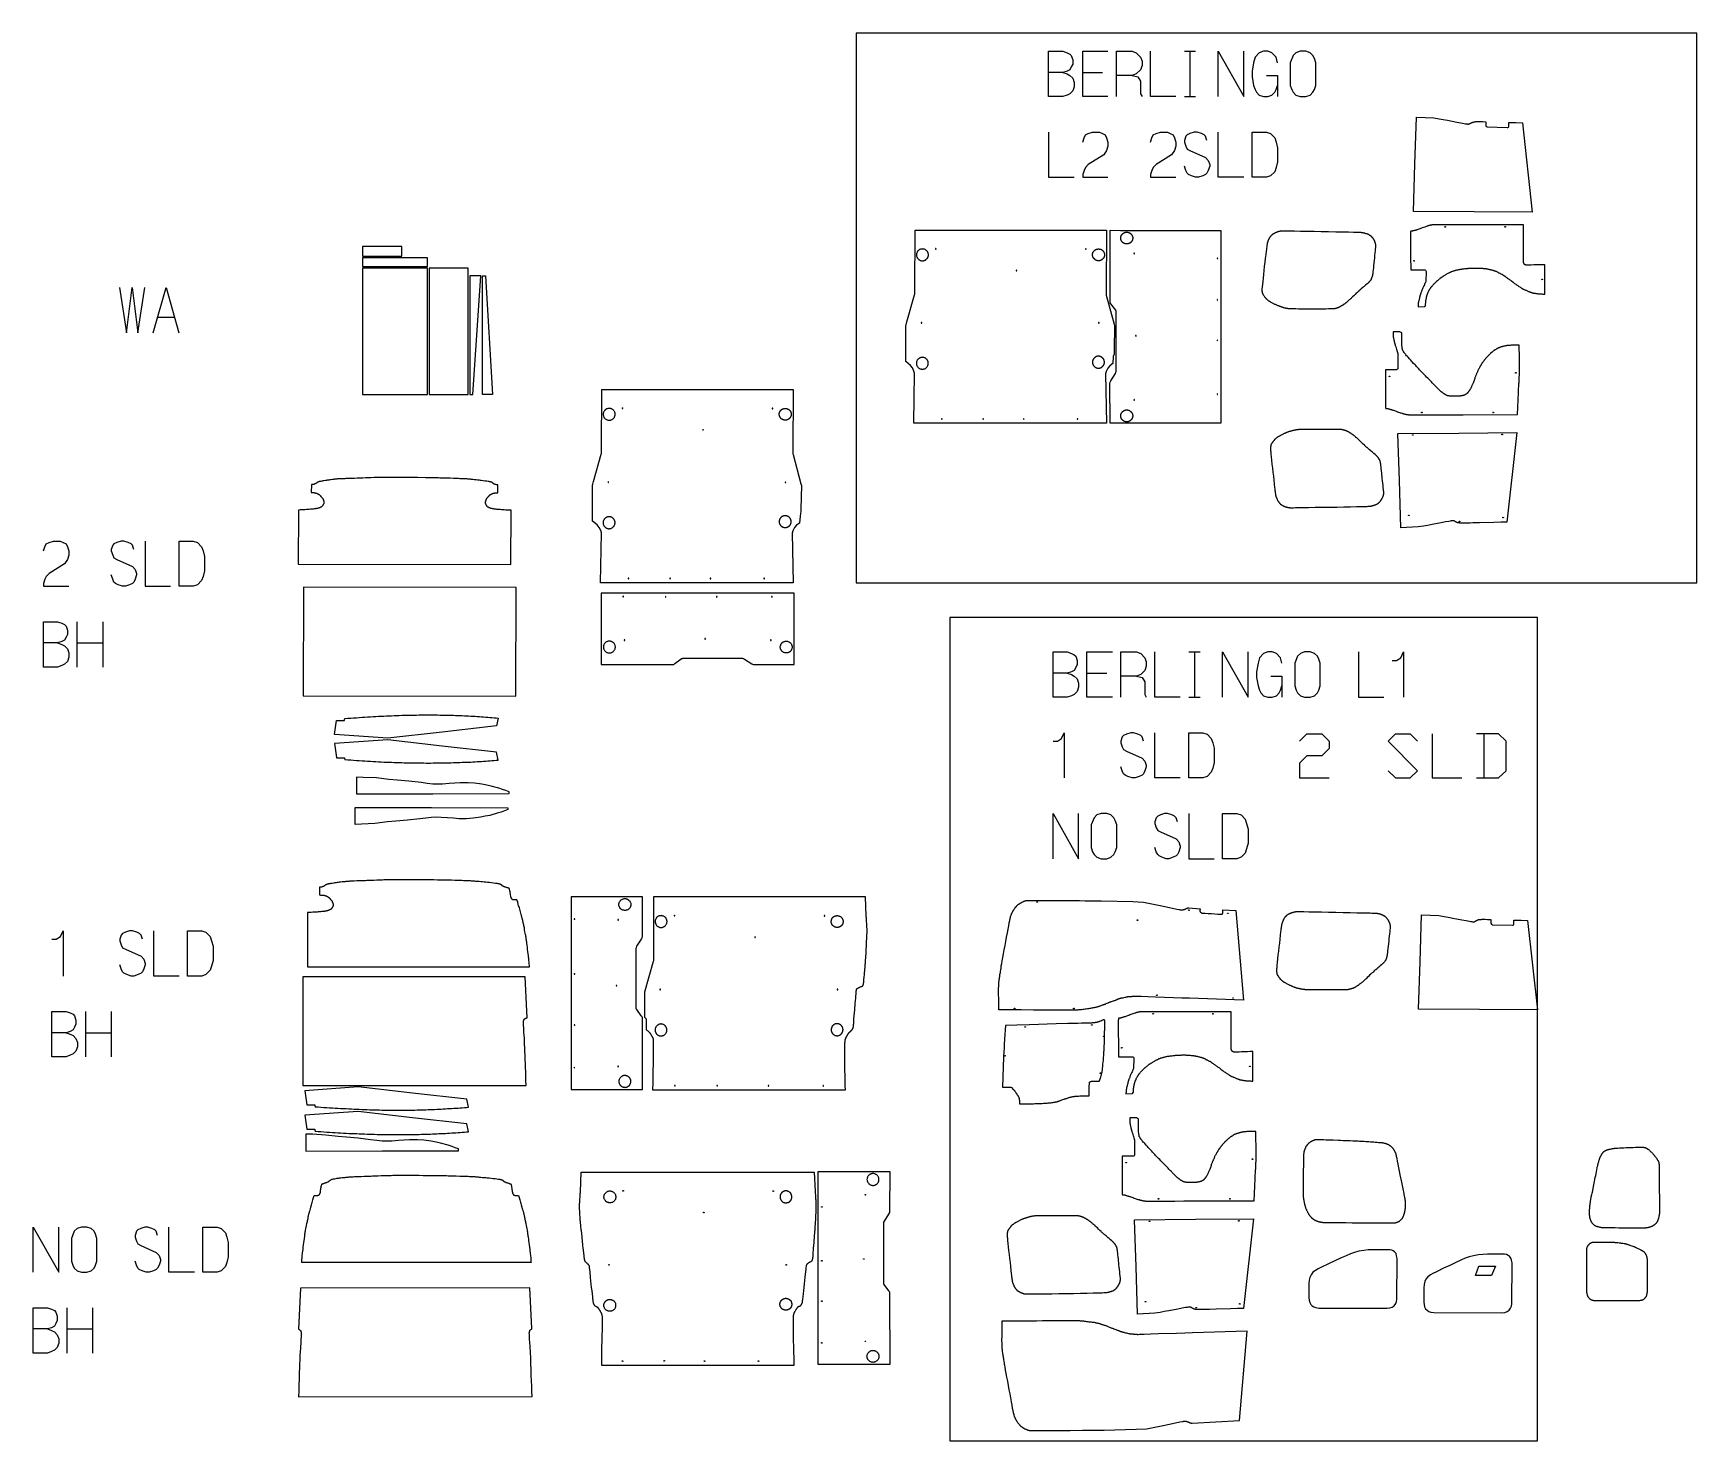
# Model space of a CAD drawing. Extents: x 0 to 10511, y 0 to 8892.
import ezdxf

# ---------------------------------------------------------------- set-up
doc = ezdxf.new("R2010")
doc.units = 0
doc.layers.add('Default_Layer', color=1, linetype='CONTINUOUS')

msp = doc.modelspace()

# ---------------------------------------------------------------- linework, layer by layer
at = {"layer": 'Default_Layer'}
for points in [[(5199, 5420), (10511, 5420), (10511, 8892), (5199, 8892), (5199, 5420)], [(8104, 8706), (8095, 8733), (8086, 8751), (8068, 8769), (8042, 8778), (8006, 8778), (7979, 8769), (7961, 8751), (7943, 8706), (7943, 8563), (7952, 8537), (7961, 8519), (7979, 8501), (8006, 8492), (8042, 8492), (8068, 8501), (8086, 8519), (8095, 8537), (8104, 8563), (8104, 8706)], [(7702, 7982), (7702, 8267), (7792, 8267), (7818, 8258), (7845, 8232), (7854, 8205), (7863, 8169), (7863, 8080), (7854, 8044), (7845, 8017), (7818, 7991), (7792, 7982), (7702, 7982)], [(6872, 7598), (6872, 7599), (6872, 7600), (6872, 7601), (6872, 7602), (6872, 7603), (6872, 7604), (6872, 7605), (6873, 7606), (6873, 7607), (6873, 7607), (6873, 7608), (6873, 7609), (6874, 7610), (6874, 7611), (6874, 7612), (6875, 7613), (6875, 7614), (6876, 7614), (6876, 7615), (6876, 7616), (6877, 7617), (6877, 7618), (6878, 7618), (6878, 7619), (6879, 7620), (6879, 7621), (6880, 7621), (6880, 7622), (6881, 7623), (6882, 7623), (6882, 7624), (6883, 7625), (6883, 7625), (6884, 7626), (6885, 7626), (6885, 7627), (6886, 7628), (6887, 7628), (6888, 7629), (6888, 7629), (6889, 7630), (6890, 7630), (6891, 7631), (6891, 7631), (6892, 7632), (6893, 7632), (6894, 7632), (6895, 7633), (6896, 7633), (6896, 7633), (6897, 7634), (6898, 7634), (6899, 7634), (6900, 7634), (6901, 7635), (6902, 7635), (6903, 7635), (6904, 7635), (6905, 7635), (6905, 7635), (6906, 7635), (6907, 7636), (6908, 7636), (6909, 7636), (6910, 7636), (6911, 7636), (6912, 7635), (6913, 7635), (6914, 7635), (6915, 7635), (6916, 7635), (6917, 7635), (6918, 7635), (6919, 7634), (6920, 7634), (6920, 7634), (6921, 7634), (6922, 7633), (6923, 7633), (6924, 7633), (6925, 7632), (6926, 7632), (6926, 7632), (6927, 7631), (6928, 7631), (6929, 7630), (6930, 7630), (6930, 7629), (6931, 7629), (6932, 7628), (6932, 7628), (6933, 7627), (6934, 7626), (6935, 7626), (6935, 7625), (6936, 7625), (6936, 7624), (6937, 7623), (6938, 7623), (6938, 7622), (6939, 7621), (6939, 7621), (6940, 7620), (6940, 7619), (6941, 7618), (6941, 7618), (6942, 7617), (6942, 7616), (6943, 7615), (6943, 7614), (6943, 7614), (6944, 7613), (6944, 7612), (6945, 7611), (6945, 7610), (6945, 7609), (6945, 7608), (6946, 7607), (6946, 7607), (6946, 7606), (6946, 7605), (6946, 7604), (6947, 7603), (6947, 7602), (6947, 7601), (6947, 7600), (6947, 7599), (6947, 7598), (6947, 7597), (6947, 7596), (6947, 7595), (6947, 7594), (6947, 7593), (6946, 7592), (6946, 7591), (6946, 7591), (6946, 7590), (6946, 7589), (6945, 7588), (6945, 7587), (6945, 7586), (6945, 7585), (6944, 7584), (6944, 7584), (6943, 7583), (6943, 7582), (6943, 7581), (6942, 7580), (6942, 7579), (6941, 7579), (6941, 7578), (6940, 7577), (6940, 7576), (6939, 7576), (6939, 7575), (6938, 7574), (6938, 7574), (6937, 7573), (6936, 7572), (6936, 7572), (6935, 7571), (6935, 7570), (6934, 7570), (6933, 7569), (6932, 7569), (6932, 7568), (6931, 7568), (6930, 7567), (6930, 7567), (6929, 7566), (6928, 7566), (6927, 7565), (6926, 7565), (6926, 7564), (6925, 7564), (6924, 7564), (6923, 7563), (6922, 7563), (6921, 7563), (6920, 7562), (6920, 7562), (6919, 7562), (6918, 7562), (6917, 7561), (6916, 7561), (6915, 7561), (6914, 7561), (6913, 7561), (6912, 7561), (6911, 7561), (6910, 7561), (6909, 7561), (6908, 7561), (6907, 7561), (6906, 7561), (6905, 7561), (6905, 7561), (6904, 7561), (6903, 7561), (6902, 7561), (6901, 7562), (6900, 7562), (6899, 7562), (6898, 7562), (6897, 7563), (6896, 7563), (6896, 7563), (6895, 7564), (6894, 7564), (6893, 7564), (6892, 7565), (6891, 7565), (6891, 7566), (6890, 7566), (6889, 7567), (6888, 7567), (6888, 7568), (6887, 7568), (6886, 7569), (6885, 7569), (6885, 7570), (6884, 7570), (6883, 7571), (6883, 7572), (6882, 7572), (6882, 7573), (6881, 7574), (6880, 7574), (6880, 7575), (6879, 7576), (6879, 7576), (6878, 7577), (6878, 7578), (6877, 7579), (6877, 7579), (6876, 7580), (6876, 7581), (6876, 7582), (6875, 7583), (6875, 7584), (6874, 7584), (6874, 7585), (6874, 7586), (6873, 7587), (6873, 7588), (6873, 7589), (6873, 7590), (6873, 7591), (6872, 7591), (6872, 7592), (6872, 7593), (6872, 7594), (6872, 7595), (6872, 7596), (6872, 7597), (6872, 7598)], [(6872, 7598), (6872, 7599), (6872, 7600), (6872, 7601), (6872, 7602), (6872, 7603), (6872, 7604), (6872, 7605), (6873, 7606), (6873, 7607), (6873, 7607), (6873, 7608), (6873, 7609), (6874, 7610), (6874, 7611), (6874, 7612), (6875, 7613), (6875, 7614), (6876, 7614), (6876, 7615), (6876, 7616), (6877, 7617), (6877, 7618), (6878, 7618), (6878, 7619), (6879, 7620), (6879, 7621), (6880, 7621), (6880, 7622), (6881, 7623), (6882, 7623), (6882, 7624), (6883, 7625), (6883, 7625), (6884, 7626), (6885, 7626), (6885, 7627), (6886, 7628), (6887, 7628), (6888, 7629), (6888, 7629), (6889, 7630), (6890, 7630), (6891, 7631), (6891, 7631), (6892, 7632), (6893, 7632), (6894, 7632), (6895, 7633), (6896, 7633), (6896, 7633), (6897, 7634), (6898, 7634), (6899, 7634), (6900, 7634), (6901, 7635), (6902, 7635), (6903, 7635), (6904, 7635), (6905, 7635), (6905, 7635), (6906, 7635), (6907, 7636), (6908, 7636), (6909, 7636), (6910, 7636), (6911, 7636), (6912, 7635), (6913, 7635), (6914, 7635), (6915, 7635), (6916, 7635), (6917, 7635), (6918, 7635), (6919, 7634), (6920, 7634), (6920, 7634), (6921, 7634), (6922, 7633), (6923, 7633), (6924, 7633), (6925, 7632), (6926, 7632), (6926, 7632), (6927, 7631), (6928, 7631), (6929, 7630), (6930, 7630), (6930, 7629), (6931, 7629), (6932, 7628), (6932, 7628), (6933, 7627), (6934, 7626), (6935, 7626), (6935, 7625), (6936, 7625), (6936, 7624), (6937, 7623), (6938, 7623), (6938, 7622), (6939, 7621), (6939, 7621), (6940, 7620), (6940, 7619), (6941, 7618), (6941, 7618), (6942, 7617), (6942, 7616), (6943, 7615), (6943, 7614), (6943, 7614), (6944, 7613), (6944, 7612), (6945, 7611), (6945, 7610), (6945, 7609), (6945, 7608), (6946, 7607), (6946, 7607), (6946, 7606), (6946, 7605), (6946, 7604), (6947, 7603), (6947, 7602), (6947, 7601), (6947, 7600), (6947, 7599), (6947, 7598), (6947, 7597), (6947, 7596), (6947, 7595), (6947, 7594), (6947, 7593), (6946, 7592), (6946, 7591), (6946, 7591), (6946, 7590), (6946, 7589), (6945, 7588), (6945, 7587), (6945, 7586), (6945, 7585), (6944, 7584), (6944, 7584), (6943, 7583), (6943, 7582), (6943, 7581), (6942, 7580), (6942, 7579), (6941, 7579), (6941, 7578), (6940, 7577), (6940, 7576), (6939, 7576), (6939, 7575), (6938, 7574), (6938, 7574), (6937, 7573), (6936, 7572), (6936, 7572), (6935, 7571), (6935, 7570), (6934, 7570), (6933, 7569), (6932, 7569), (6932, 7568), (6931, 7568), (6930, 7567), (6930, 7567), (6929, 7566), (6928, 7566), (6927, 7565), (6926, 7565), (6926, 7564), (6925, 7564), (6924, 7564), (6923, 7563), (6922, 7563), (6921, 7563), (6920, 7562), (6920, 7562), (6919, 7562), (6918, 7562), (6917, 7561), (6916, 7561), (6915, 7561), (6914, 7561), (6913, 7561), (6912, 7561), (6911, 7561), (6910, 7561), (6909, 7561), (6908, 7561), (6907, 7561), (6906, 7561), (6905, 7561), (6905, 7561), (6904, 7561), (6903, 7561), (6902, 7561), (6901, 7562), (6900, 7562), (6899, 7562), (6898, 7562), (6897, 7563), (6896, 7563), (6896, 7563), (6895, 7564), (6894, 7564), (6893, 7564), (6892, 7565), (6891, 7565), (6891, 7566), (6890, 7566), (6889, 7567), (6888, 7567), (6888, 7568), (6887, 7568), (6886, 7569), (6885, 7569), (6885, 7570), (6884, 7570), (6883, 7571), (6883, 7572), (6882, 7572), (6882, 7573), (6881, 7574), (6880, 7574), (6880, 7575), (6879, 7576), (6879, 7576), (6878, 7577), (6878, 7578), (6877, 7579), (6877, 7579), (6876, 7580), (6876, 7581), (6876, 7582), (6875, 7583), (6875, 7584), (6874, 7584), (6874, 7585), (6874, 7586), (6873, 7587), (6873, 7588), (6873, 7589), (6873, 7590), (6873, 7591), (6872, 7591), (6872, 7592), (6872, 7593), (6872, 7594), (6872, 7595), (6872, 7596), (6872, 7597), (6872, 7598)], [(7888, 7644), (7889, 7644), (7891, 7644), (7895, 7644), (7903, 7644), (7912, 7644), (7924, 7644), (7937, 7644), (7969, 7643), (8007, 7642), (8049, 7642), (8093, 7641), (8139, 7640), (8185, 7639), (8230, 7638), (8272, 7637), (8310, 7637), (8342, 7636), (8356, 7636), (8367, 7635), (8377, 7635), (8384, 7635), (8389, 7635), (8391, 7634), (8392, 7634), (8394, 7634), (8396, 7634), (8399, 7633), (8401, 7633), (8404, 7632), (8406, 7632), (8408, 7631), (8411, 7631), (8413, 7630), (8415, 7630), (8417, 7629), (8419, 7628), (8421, 7628), (8423, 7627), (8425, 7627), (8426, 7626), (8427, 7626), (8429, 7625), (8430, 7625), (8431, 7624), (8432, 7624), (8434, 7623), (8435, 7622), (8436, 7622), (8438, 7621), (8439, 7621), (8440, 7620), (8441, 7619), (8442, 7619), (8443, 7618), (8444, 7617), (8445, 7617), (8446, 7616), (8447, 7616), (8448, 7615), (8448, 7614), (8449, 7614), (8450, 7613), (8451, 7612), (8452, 7612), (8453, 7610), (8455, 7609), (8456, 7607), (8457, 7606), (8458, 7605), (8459, 7604), (8460, 7603), (8460, 7603), (8462, 7601), (8463, 7600), (8463, 7599), (8464, 7598), (8465, 7597), (8466, 7596), (8466, 7595), (8467, 7593), (8468, 7592), (8468, 7591), (8469, 7590), (8470, 7589), (8470, 7588), (8471, 7587), (8472, 7585), (8472, 7584), (8473, 7582), (8474, 7581), (8475, 7579), (8475, 7578), (8476, 7576), (8477, 7575), (8477, 7573), (8478, 7572), (8478, 7570), (8479, 7569), (8479, 7567), (8479, 7566), (8480, 7565), (8480, 7564), (8480, 7563), (8480, 7561), (8481, 7560), (8481, 7559), (8481, 7558), (8481, 7556), (8481, 7555), (8481, 7554), (8481, 7553), (8481, 7551), (8482, 7550), (8482, 7548), (8482, 7547), (8482, 7546), (8481, 7544), (8481, 7542), (8481, 7538), (8480, 7529), (8479, 7517), (8478, 7504), (8476, 7489), (8474, 7473), (8473, 7457), (8469, 7425), (8468, 7410), (8467, 7397), (8465, 7385), (8464, 7376), (8464, 7370), (8463, 7368), (8463, 7367), (8463, 7366), (8463, 7364), (8462, 7362), (8462, 7360), (8461, 7357), (8460, 7355), (8460, 7353), (8459, 7351), (8458, 7349), (8457, 7347), (8457, 7345), (8456, 7343), (8455, 7341), (8454, 7339), (8454, 7338), (8453, 7337), (8453, 7336), (8452, 7335), (8452, 7334), (8451, 7333), (8451, 7332), (8450, 7332), (8450, 7331), (8449, 7330), (8448, 7329), (8448, 7328), (8447, 7327), (8446, 7326), (8445, 7325), (8444, 7323), (8442, 7322), (8441, 7320), (8440, 7319), (8439, 7318), (8437, 7317), (8436, 7315), (8432, 7312), (8428, 7308), (8419, 7301), (8414, 7297), (8410, 7293), (8406, 7289), (8401, 7285), (8391, 7277), (8386, 7273), (8382, 7269), (8377, 7264), (8375, 7262), (8372, 7260), (8370, 7258), (8367, 7255), (8364, 7252), (8360, 7249), (8353, 7242), (8345, 7234), (8337, 7227), (8330, 7220), (8327, 7217), (8324, 7214), (8321, 7212), (8319, 7210), (8315, 7207), (8311, 7203), (8307, 7199), (8303, 7196), (8299, 7192), (8295, 7189), (8292, 7187), (8290, 7186), (8289, 7185), (8287, 7183), (8285, 7181), (8282, 7180), (8280, 7178), (8278, 7177), (8276, 7175), (8273, 7174), (8271, 7172), (8268, 7171), (8265, 7169), (8262, 7167), (8261, 7166), (8259, 7165), (8257, 7164), (8256, 7163), (8254, 7162), (8252, 7162), (8250, 7161), (8249, 7160), (8247, 7159), (8245, 7158), (8243, 7158), (8242, 7157), (8240, 7157), (8238, 7156), (8236, 7155), (8234, 7155), (8232, 7154), (8230, 7154), (8227, 7153), (8225, 7152), (8223, 7152), (8221, 7152), (8219, 7151), (8216, 7151), (8214, 7150), (8212, 7150), (8211, 7150), (8210, 7150), (8207, 7150), (8203, 7150), (8198, 7150), (8192, 7150), (8185, 7150), (8168, 7149), (8149, 7149), (8127, 7149), (8104, 7149), (8081, 7149), (8058, 7149), (8035, 7149), (8013, 7149), (7994, 7149), (7977, 7150), (7969, 7150), (7963, 7150), (7958, 7150), (7953, 7150), (7950, 7150), (7949, 7150), (7948, 7150), (7946, 7150), (7943, 7151), (7941, 7151), (7938, 7151), (7935, 7151), (7933, 7152), (7930, 7152), (7928, 7153), (7925, 7153), (7923, 7153), (7920, 7154), (7917, 7154), (7915, 7155), (7912, 7155), (7910, 7156), (7908, 7156), (7905, 7157), (7903, 7158), (7900, 7158), (7898, 7159), (7895, 7160), (7893, 7161), (7890, 7161), (7888, 7162), (7885, 7163), (7883, 7164), (7881, 7165), (7878, 7165), (7876, 7166), (7874, 7167), (7870, 7169), (7868, 7170), (7866, 7170), (7864, 7171), (7862, 7172), (7860, 7173), (7858, 7174), (7854, 7176), (7850, 7178), (7846, 7179), (7842, 7181), (7838, 7183), (7834, 7185), (7830, 7187), (7826, 7189), (7822, 7192), (7820, 7193), (7818, 7194), (7816, 7195), (7815, 7196), (7813, 7197), (7811, 7198), (7810, 7199), (7809, 7200), (7808, 7200), (7806, 7201), (7805, 7202), (7804, 7203), (7803, 7204), (7802, 7205), (7800, 7206), (7799, 7207), (7798, 7208), (7797, 7209), (7796, 7210), (7795, 7211), (7794, 7212), (7793, 7213), (7792, 7214), (7791, 7215), (7790, 7217), (7788, 7218), (7787, 7220), (7786, 7221), (7785, 7223), (7783, 7225), (7782, 7226), (7781, 7228), (7780, 7230), (7778, 7232), (7776, 7235), (7775, 7236), (7775, 7237), (7774, 7238), (7773, 7239), (7773, 7241), (7772, 7242), (7771, 7244), (7770, 7245), (7770, 7246), (7769, 7247), (7769, 7248), (7769, 7249), (7769, 7249), (7768, 7250), (7768, 7251), (7768, 7252), (7768, 7253), (7767, 7254), (7767, 7255), (7767, 7256), (7767, 7258), (7767, 7259), (7766, 7261), (7766, 7263), (7766, 7265), (7766, 7266), (7766, 7268), (7766, 7270), (7766, 7272), (7766, 7273), (7766, 7275), (7766, 7277), (7766, 7277), (7766, 7278), (7766, 7281), (7767, 7285), (7767, 7291), (7769, 7305), (7771, 7323), (7773, 7345), (7776, 7368), (7778, 7393), (7781, 7419), (7784, 7445), (7787, 7470), (7790, 7494), (7792, 7516), (7794, 7525), (7795, 7534), (7796, 7542), (7796, 7549), (7797, 7555), (7798, 7559), (7798, 7561), (7798, 7563), (7799, 7564), (7799, 7565), (7799, 7567), (7800, 7569), (7801, 7572), (7802, 7574), (7803, 7577), (7804, 7579), (7804, 7582), (7805, 7584), (7806, 7587), (7807, 7589), (7808, 7591), (7809, 7593), (7810, 7595), (7811, 7597), (7812, 7599), (7813, 7601), (7814, 7602), (7815, 7604), (7816, 7605), (7817, 7607), (7818, 7608), (7819, 7610), (7820, 7611), (7822, 7612), (7823, 7614), (7824, 7615), (7825, 7616), (7826, 7618), (7828, 7619), (7829, 7620), (7830, 7621), (7832, 7622), (7832, 7623), (7833, 7624), (7834, 7624), (7835, 7625), (7835, 7625), (7836, 7626), (7838, 7627), (7840, 7628), (7842, 7629), (7844, 7630), (7846, 7631), (7848, 7632), (7850, 7633), (7852, 7634), (7854, 7635), (7856, 7636), (7858, 7636), (7859, 7637), (7861, 7638), (7863, 7638), (7864, 7639), (7866, 7639), (7868, 7640), (7869, 7640), (7871, 7641), (7873, 7641), (7874, 7642), (7876, 7642), (7878, 7642), (7880, 7643), (7881, 7643), (7883, 7643), (7885, 7644), (7887, 7644), (7888, 7644)], [(8924, 7669), (8924, 7669), (8924, 7669), (8924, 7669), (8924, 7669), (8924, 7668), (8924, 7668), (8924, 7668), (8924, 7668), (8923, 7668), (8923, 7668), (8923, 7668), (8923, 7668), (8923, 7667), (8923, 7667), (8922, 7667), (8922, 7667), (8922, 7667), (8922, 7667), (8922, 7667), (8921, 7668), (8921, 7668), (8921, 7668), (8921, 7668), (8921, 7668), (8921, 7668), (8921, 7668), (8920, 7668), (8920, 7669), (8920, 7669), (8920, 7669), (8920, 7669), (8920, 7669), (8920, 7670), (8920, 7670), (8920, 7670), (8920, 7670), (8920, 7670), (8921, 7671), (8921, 7671), (8921, 7671), (8921, 7671), (8921, 7671), (8921, 7671), (8921, 7671), (8922, 7671), (8922, 7671), (8922, 7671), (8922, 7671), (8922, 7671), (8923, 7671), (8923, 7671), (8923, 7671), (8923, 7671), (8923, 7671), (8923, 7671), (8924, 7671), (8924, 7671), (8924, 7671), (8924, 7670), (8924, 7670), (8924, 7670), (8924, 7670), (8924, 7670), (8924, 7669)], [(9303, 7669), (9303, 7669), (9303, 7669), (9303, 7669), (9302, 7669), (9302, 7668), (9302, 7668), (9302, 7668), (9302, 7668), (9302, 7668), (9302, 7668), (9302, 7668), (9301, 7668), (9301, 7667), (9301, 7667), (9301, 7667), (9301, 7667), (9300, 7667), (9300, 7667), (9300, 7667), (9300, 7668), (9300, 7668), (9300, 7668), (9299, 7668), (9299, 7668), (9299, 7668), (9299, 7668), (9299, 7668), (9299, 7669), (9299, 7669), (9299, 7669), (9299, 7669), (9299, 7669), (9299, 7670), (9299, 7670), (9299, 7670), (9299, 7670), (9299, 7670), (9299, 7671), (9299, 7671), (9299, 7671), (9299, 7671), (9300, 7671), (9300, 7671), (9300, 7671), (9300, 7671), (9300, 7671), (9300, 7671), (9301, 7671), (9301, 7671), (9301, 7671), (9301, 7671), (9301, 7671), (9302, 7671), (9302, 7671), (9302, 7671), (9302, 7671), (9302, 7671), (9302, 7671), (9302, 7670), (9302, 7670), (9303, 7670), (9303, 7670), (9303, 7670), (9303, 7669)], [(2080, 7544), (2080, 7483), (2328, 7483), (2328, 7544), (2080, 7544)], [(2080, 7474), (2080, 7418), (2492, 7418), (2492, 7474), (2080, 7474)], [(5701, 7530), (5701, 7530), (5701, 7529), (5701, 7529), (5701, 7529), (5701, 7529), (5701, 7529), (5701, 7529), (5702, 7528), (5702, 7528), (5702, 7528), (5702, 7528), (5702, 7528), (5702, 7528), (5703, 7528), (5703, 7528), (5703, 7528), (5703, 7528), (5703, 7528), (5704, 7528), (5704, 7528), (5704, 7528), (5704, 7528), (5704, 7528), (5704, 7528), (5704, 7529), (5705, 7529), (5705, 7529), (5705, 7529), (5705, 7529), (5705, 7529), (5705, 7530), (5705, 7530), (5705, 7530), (5705, 7530), (5705, 7530), (5705, 7531), (5705, 7531), (5705, 7531), (5704, 7531), (5704, 7531), (5704, 7531), (5704, 7531), (5704, 7532), (5704, 7532), (5704, 7532), (5703, 7532), (5703, 7532), (5703, 7532), (5703, 7532), (5703, 7532), (5702, 7532), (5702, 7532), (5702, 7532), (5702, 7531), (5702, 7531), (5702, 7531), (5701, 7531), (5701, 7531), (5701, 7531), (5701, 7531), (5701, 7530), (5701, 7530), (5701, 7530), (5701, 7530)], [(6649, 7529), (6649, 7529), (6649, 7529), (6649, 7528), (6649, 7528), (6649, 7528), (6649, 7528), (6650, 7528), (6650, 7528), (6650, 7527), (6650, 7527), (6650, 7527), (6650, 7527), (6651, 7527), (6651, 7527), (6651, 7527), (6651, 7527), (6651, 7527), (6652, 7527), (6652, 7527), (6652, 7527), (6652, 7527), (6652, 7527), (6652, 7527), (6653, 7528), (6653, 7528), (6653, 7528), (6653, 7528), (6653, 7528), (6653, 7528), (6653, 7529), (6653, 7529), (6653, 7529), (6653, 7529), (6653, 7529), (6653, 7530), (6653, 7530), (6653, 7530), (6653, 7530), (6653, 7530), (6653, 7530), (6652, 7530), (6652, 7531), (6652, 7531), (6652, 7531), (6652, 7531), (6652, 7531), (6651, 7531), (6651, 7531), (6651, 7531), (6651, 7531), (6651, 7531), (6650, 7531), (6650, 7531), (6650, 7531), (6650, 7530), (6650, 7530), (6650, 7530), (6649, 7530), (6649, 7530), (6649, 7530), (6649, 7530), (6649, 7529), (6649, 7529), (6649, 7529)], [(6731, 7455), (6730, 7455), (6729, 7455), (6728, 7455), (6727, 7455), (6726, 7455), (6725, 7455), (6724, 7455), (6724, 7455), (6723, 7456), (6722, 7456), (6721, 7456), (6720, 7456), (6719, 7457), (6718, 7457), (6717, 7457), (6717, 7458), (6716, 7458), (6715, 7458), (6714, 7459), (6713, 7459), (6712, 7460), (6712, 7460), (6711, 7461), (6710, 7461), (6709, 7462), (6709, 7462), (6708, 7463), (6707, 7463), (6707, 7464), (6706, 7464), (6705, 7465), (6705, 7466), (6704, 7466), (6703, 7467), (6703, 7468), (6702, 7468), (6702, 7469), (6701, 7470), (6701, 7471), (6700, 7471), (6700, 7472), (6699, 7473), (6699, 7474), (6698, 7474), (6698, 7475), (6697, 7476), (6697, 7477), (6697, 7478), (6696, 7478), (6696, 7479), (6696, 7480), (6695, 7481), (6695, 7482), (6695, 7483), (6695, 7484), (6694, 7485), (6694, 7486), (6694, 7486), (6694, 7487), (6694, 7488), (6694, 7489), (6694, 7490), (6694, 7491), (6694, 7492), (6694, 7493), (6694, 7494), (6694, 7495), (6694, 7496), (6694, 7497), (6694, 7498), (6694, 7499), (6694, 7500), (6695, 7501), (6695, 7502), (6695, 7502), (6695, 7503), (6696, 7504), (6696, 7505), (6696, 7506), (6697, 7507), (6697, 7508), (6697, 7508), (6698, 7509), (6698, 7510), (6699, 7511), (6699, 7512), (6700, 7512), (6700, 7513), (6701, 7514), (6701, 7515), (6702, 7515), (6702, 7516), (6703, 7517), (6703, 7517), (6704, 7518), (6705, 7519), (6705, 7519), (6706, 7520), (6707, 7521), (6707, 7521), (6708, 7522), (6709, 7522), (6709, 7523), (6710, 7523), (6711, 7524), (6712, 7524), (6712, 7525), (6713, 7525), (6714, 7526), (6715, 7526), (6716, 7526), (6717, 7527), (6717, 7527), (6718, 7527), (6719, 7528), (6720, 7528), (6721, 7528), (6722, 7529), (6723, 7529), (6724, 7529), (6724, 7529), (6725, 7529), (6726, 7529), (6727, 7530), (6728, 7530), (6729, 7530), (6730, 7530), (6731, 7530), (6732, 7530), (6733, 7530), (6734, 7530), (6735, 7530), (6736, 7529), (6737, 7529), (6738, 7529), (6739, 7529), (6740, 7529), (6741, 7529), (6741, 7528), (6742, 7528), (6743, 7528), (6744, 7527), (6745, 7527), (6746, 7527), (6747, 7526), (6747, 7526), (6748, 7526), (6749, 7525), (6750, 7525), (6751, 7524), (6751, 7524), (6752, 7523), (6753, 7523), (6754, 7522), (6754, 7522), (6755, 7521), (6756, 7521), (6756, 7520), (6757, 7519), (6758, 7519), (6758, 7518), (6759, 7517), (6759, 7517), (6760, 7516), (6761, 7515), (6761, 7515), (6762, 7514), (6762, 7513), (6763, 7512), (6763, 7512), (6764, 7511), (6764, 7510), (6765, 7509), (6765, 7508), (6765, 7508), (6766, 7507), (6766, 7506), (6766, 7505), (6767, 7504), (6767, 7503), (6767, 7502), (6767, 7502), (6768, 7501), (6768, 7500), (6768, 7499), (6768, 7498), (6768, 7497), (6768, 7496), (6769, 7495), (6769, 7494), (6769, 7493), (6769, 7492), (6769, 7491), (6769, 7490), (6769, 7489), (6768, 7488), (6768, 7487), (6768, 7486), (6768, 7486), (6768, 7485), (6768, 7484), (6767, 7483), (6767, 7482), (6767, 7481), (6767, 7480), (6766, 7479), (6766, 7478), (6766, 7478), (6765, 7477), (6765, 7476), (6765, 7475), (6764, 7474), (6764, 7474), (6763, 7473), (6763, 7472), (6762, 7471), (6762, 7471), (6761, 7470), (6761, 7469), (6760, 7468), (6759, 7468), (6759, 7467), (6758, 7466), (6758, 7466), (6757, 7465), (6756, 7464), (6756, 7464), (6755, 7463), (6754, 7463), (6754, 7462), (6753, 7462), (6752, 7461), (6751, 7461), (6751, 7460), (6750, 7460), (6749, 7459), (6748, 7459), (6747, 7458), (6747, 7458), (6746, 7458), (6745, 7457), (6744, 7457), (6743, 7457), (6742, 7456), (6741, 7456), (6741, 7456), (6740, 7456), (6739, 7455), (6738, 7455), (6737, 7455), (6736, 7455), (6735, 7455), (6734, 7455), (6733, 7455), (6732, 7455), (6731, 7455)], [(6957, 7503), (6957, 7503), (6957, 7503), (6956, 7503), (6956, 7503), (6956, 7503), (6956, 7503), (6956, 7503), (6956, 7503), (6956, 7502), (6955, 7502), (6955, 7502), (6955, 7502), (6955, 7502), (6955, 7502), (6955, 7501), (6955, 7501), (6955, 7501), (6955, 7501), (6955, 7501), (6955, 7500), (6955, 7500), (6955, 7500), (6956, 7500), (6956, 7500), (6956, 7500), (6956, 7500), (6956, 7499), (6956, 7499), (6956, 7499), (6957, 7499), (6957, 7499), (6957, 7499), (6957, 7499), (6957, 7499), (6958, 7499), (6958, 7499), (6958, 7499), (6958, 7500), (6958, 7500), (6958, 7500), (6959, 7500), (6959, 7500), (6959, 7500), (6959, 7500), (6959, 7501), (6959, 7501), (6959, 7501), (6959, 7501), (6959, 7501), (6959, 7502), (6959, 7502), (6959, 7502), (6959, 7502), (6959, 7502), (6959, 7502), (6958, 7503), (6958, 7503), (6958, 7503), (6958, 7503), (6958, 7503), (6958, 7503), (6957, 7503), (6957, 7503), (6957, 7503)], [(6957, 7503), (6957, 7503), (6957, 7503), (6956, 7503), (6956, 7503), (6956, 7503), (6956, 7503), (6956, 7503), (6956, 7503), (6956, 7502), (6955, 7502), (6955, 7502), (6955, 7502), (6955, 7502), (6955, 7502), (6955, 7501), (6955, 7501), (6955, 7501), (6955, 7501), (6955, 7501), (6955, 7500), (6955, 7500), (6955, 7500), (6956, 7500), (6956, 7500), (6956, 7500), (6956, 7500), (6956, 7499), (6956, 7499), (6956, 7499), (6957, 7499), (6957, 7499), (6957, 7499), (6957, 7499), (6957, 7499), (6958, 7499), (6958, 7499), (6958, 7499), (6958, 7500), (6958, 7500), (6958, 7500), (6959, 7500), (6959, 7500), (6959, 7500), (6959, 7500), (6959, 7501), (6959, 7501), (6959, 7501), (6959, 7501), (6959, 7501), (6959, 7502), (6959, 7502), (6959, 7502), (6959, 7502), (6959, 7502), (6959, 7502), (6958, 7503), (6958, 7503), (6958, 7503), (6958, 7503), (6958, 7503), (6958, 7503), (6957, 7503), (6957, 7503), (6957, 7503)], [(7483, 7472), (7483, 7472), (7483, 7472), (7482, 7472), (7482, 7472), (7482, 7472), (7482, 7472), (7482, 7472), (7481, 7471), (7481, 7471), (7481, 7471), (7481, 7471), (7481, 7471), (7481, 7471), (7481, 7470), (7481, 7470), (7481, 7470), (7481, 7470), (7481, 7470), (7481, 7469), (7481, 7469), (7481, 7469), (7481, 7469), (7481, 7469), (7481, 7469), (7482, 7468), (7482, 7468), (7482, 7468), (7482, 7468), (7482, 7468), (7483, 7468), (7483, 7468), (7483, 7468), (7483, 7468), (7483, 7468), (7484, 7468), (7484, 7468), (7484, 7468), (7484, 7468), (7484, 7468), (7484, 7469), (7484, 7469), (7485, 7469), (7485, 7469), (7485, 7469), (7485, 7469), (7485, 7470), (7485, 7470), (7485, 7470), (7485, 7470), (7485, 7470), (7485, 7471), (7485, 7471), (7485, 7471), (7485, 7471), (7484, 7471), (7484, 7471), (7484, 7472), (7484, 7472), (7484, 7472), (7484, 7472), (7484, 7472), (7483, 7472), (7483, 7472), (7483, 7472)], [(7483, 7472), (7483, 7472), (7483, 7472), (7482, 7472), (7482, 7472), (7482, 7472), (7482, 7472), (7482, 7472), (7481, 7471), (7481, 7471), (7481, 7471), (7481, 7471), (7481, 7471), (7481, 7471), (7481, 7470), (7481, 7470), (7481, 7470), (7481, 7470), (7481, 7470), (7481, 7469), (7481, 7469), (7481, 7469), (7481, 7469), (7481, 7469), (7481, 7469), (7482, 7468), (7482, 7468), (7482, 7468), (7482, 7468), (7482, 7468), (7483, 7468), (7483, 7468), (7483, 7468), (7483, 7468), (7483, 7468), (7484, 7468), (7484, 7468), (7484, 7468), (7484, 7468), (7484, 7468), (7484, 7469), (7484, 7469), (7485, 7469), (7485, 7469), (7485, 7469), (7485, 7469), (7485, 7470), (7485, 7470), (7485, 7470), (7485, 7470), (7485, 7470), (7485, 7471), (7485, 7471), (7485, 7471), (7485, 7471), (7484, 7471), (7484, 7471), (7484, 7472), (7484, 7472), (7484, 7472), (7484, 7472), (7484, 7472), (7483, 7472), (7483, 7472), (7483, 7472)], [(2080, 7409), (2080, 6609), (2492, 6609), (2492, 7409), (2080, 7409)], [(2501, 7409), (2501, 6609), (2749, 6609), (2749, 7409), (2501, 7409)], [(2759, 7359), (2759, 6609), (2778, 6609), (2829, 7359), (2759, 7359)], [(2838, 6609), (2838, 7359), (2858, 7359), (2902, 6609), (2838, 6609)], [(6210, 7393), (6210, 7393), (6210, 7392), (6210, 7392), (6210, 7392), (6210, 7392), (6210, 7392), (6210, 7392), (6211, 7391), (6211, 7391), (6211, 7391), (6211, 7391), (6211, 7391), (6211, 7391), (6212, 7391), (6212, 7391), (6212, 7391), (6212, 7391), (6212, 7391), (6213, 7391), (6213, 7391), (6213, 7391), (6213, 7391), (6213, 7391), (6213, 7391), (6214, 7392), (6214, 7392), (6214, 7392), (6214, 7392), (6214, 7392), (6214, 7392), (6214, 7393), (6214, 7393), (6214, 7393), (6214, 7393), (6214, 7393), (6214, 7394), (6214, 7394), (6214, 7394), (6214, 7394), (6213, 7394), (6213, 7394), (6213, 7394), (6213, 7395), (6213, 7395), (6213, 7395), (6212, 7395), (6212, 7395), (6212, 7395), (6212, 7395), (6212, 7395), (6211, 7395), (6211, 7395), (6211, 7395), (6211, 7394), (6211, 7394), (6211, 7394), (6210, 7394), (6210, 7394), (6210, 7394), (6210, 7394), (6210, 7393), (6210, 7393), (6210, 7393), (6210, 7393)], [(8727, 7455), (8726, 7455), (8726, 7455), (8726, 7455), (8726, 7454), (8726, 7454), (8726, 7454), (8726, 7454), (8726, 7454), (8726, 7454), (8726, 7453), (8725, 7453), (8725, 7453), (8725, 7453), (8725, 7453), (8725, 7453), (8725, 7453), (8724, 7453), (8724, 7453), (8724, 7453), (8724, 7453), (8724, 7453), (8723, 7453), (8723, 7454), (8723, 7454), (8723, 7454), (8723, 7454), (8723, 7454), (8723, 7454), (8723, 7455), (8723, 7455), (8723, 7455), (8723, 7455), (8723, 7455), (8723, 7456), (8723, 7456), (8723, 7456), (8723, 7456), (8723, 7456), (8723, 7456), (8723, 7457), (8723, 7457), (8723, 7457), (8724, 7457), (8724, 7457), (8724, 7457), (8724, 7457), (8724, 7457), (8725, 7457), (8725, 7457), (8725, 7457), (8725, 7457), (8725, 7457), (8725, 7457), (8726, 7457), (8726, 7457), (8726, 7457), (8726, 7456), (8726, 7456), (8726, 7456), (8726, 7456), (8726, 7456), (8726, 7456), (8726, 7455), (8727, 7455)], [(9536, 7337), (9536, 7337), (9536, 7337), (9536, 7337), (9536, 7337), (9536, 7336), (9536, 7336), (9536, 7336), (9536, 7336), (9535, 7336), (9535, 7336), (9535, 7336), (9535, 7336), (9535, 7335), (9535, 7335), (9534, 7335), (9534, 7335), (9534, 7335), (9534, 7335), (9534, 7335), (9533, 7336), (9533, 7336), (9533, 7336), (9533, 7336), (9533, 7336), (9533, 7336), (9533, 7336), (9532, 7336), (9532, 7337), (9532, 7337), (9532, 7337), (9532, 7337), (9532, 7337), (9532, 7338), (9532, 7338), (9532, 7338), (9532, 7338), (9532, 7338), (9533, 7339), (9533, 7339), (9533, 7339), (9533, 7339), (9533, 7339), (9533, 7339), (9533, 7339), (9534, 7339), (9534, 7339), (9534, 7339), (9534, 7339), (9534, 7339), (9535, 7339), (9535, 7339), (9535, 7339), (9535, 7339), (9535, 7339), (9535, 7339), (9536, 7339), (9536, 7339), (9536, 7339), (9536, 7338), (9536, 7338), (9536, 7338), (9536, 7338), (9536, 7338), (9536, 7337)], [(7482, 7209), (7482, 7209), (7482, 7209), (7481, 7209), (7481, 7209), (7481, 7209), (7481, 7208), (7481, 7208), (7481, 7208), (7481, 7208), (7480, 7208), (7480, 7208), (7480, 7208), (7480, 7207), (7480, 7207), (7480, 7207), (7480, 7207), (7480, 7207), (7480, 7206), (7480, 7206), (7480, 7206), (7480, 7206), (7480, 7206), (7481, 7206), (7481, 7205), (7481, 7205), (7481, 7205), (7481, 7205), (7481, 7205), (7481, 7205), (7482, 7205), (7482, 7205), (7482, 7205), (7482, 7205), (7482, 7205), (7483, 7205), (7483, 7205), (7483, 7205), (7483, 7205), (7483, 7205), (7483, 7205), (7484, 7206), (7484, 7206), (7484, 7206), (7484, 7206), (7484, 7206), (7484, 7206), (7484, 7207), (7484, 7207), (7484, 7207), (7484, 7207), (7484, 7207), (7484, 7208), (7484, 7208), (7484, 7208), (7484, 7208), (7483, 7208), (7483, 7208), (7483, 7208), (7483, 7209), (7483, 7209), (7483, 7209), (7482, 7209), (7482, 7209), (7482, 7209)], [(7482, 7209), (7482, 7209), (7482, 7209), (7481, 7209), (7481, 7209), (7481, 7209), (7481, 7208), (7481, 7208), (7481, 7208), (7481, 7208), (7480, 7208), (7480, 7208), (7480, 7208), (7480, 7207), (7480, 7207), (7480, 7207), (7480, 7207), (7480, 7207), (7480, 7206), (7480, 7206), (7480, 7206), (7480, 7206), (7480, 7206), (7481, 7206), (7481, 7205), (7481, 7205), (7481, 7205), (7481, 7205), (7481, 7205), (7481, 7205), (7482, 7205), (7482, 7205), (7482, 7205), (7482, 7205), (7482, 7205), (7483, 7205), (7483, 7205), (7483, 7205), (7483, 7205), (7483, 7205), (7483, 7205), (7484, 7206), (7484, 7206), (7484, 7206), (7484, 7206), (7484, 7206), (7484, 7206), (7484, 7207), (7484, 7207), (7484, 7207), (7484, 7207), (7484, 7207), (7484, 7208), (7484, 7208), (7484, 7208), (7484, 7208), (7483, 7208), (7483, 7208), (7483, 7208), (7483, 7209), (7483, 7209), (7483, 7209), (7482, 7209), (7482, 7209), (7482, 7209)], [(5611, 7063), (5611, 7063), (5611, 7062), (5611, 7062), (5611, 7062), (5611, 7062), (5611, 7062), (5611, 7062), (5611, 7061), (5612, 7061), (5612, 7061), (5612, 7061), (5612, 7061), (5612, 7061), (5612, 7061), (5613, 7061), (5613, 7061), (5613, 7061), (5613, 7061), (5613, 7061), (5614, 7061), (5614, 7061), (5614, 7061), (5614, 7061), (5614, 7061), (5614, 7062), (5615, 7062), (5615, 7062), (5615, 7062), (5615, 7062), (5615, 7062), (5615, 7063), (5615, 7063), (5615, 7063), (5615, 7063), (5615, 7063), (5615, 7064), (5615, 7064), (5615, 7064), (5614, 7064), (5614, 7064), (5614, 7064), (5614, 7064), (5614, 7065), (5614, 7065), (5613, 7065), (5613, 7065), (5613, 7065), (5613, 7065), (5613, 7065), (5612, 7065), (5612, 7065), (5612, 7065), (5612, 7065), (5612, 7064), (5612, 7064), (5611, 7064), (5611, 7064), (5611, 7064), (5611, 7064), (5611, 7064), (5611, 7063), (5611, 7063), (5611, 7063), (5611, 7063)], [(6731, 7063), (6731, 7062), (6731, 7062), (6731, 7062), (6731, 7062), (6731, 7062), (6731, 7061), (6732, 7061), (6732, 7061), (6732, 7061), (6732, 7061), (6732, 7061), (6732, 7061), (6733, 7061), (6733, 7061), (6733, 7061), (6733, 7061), (6733, 7061), (6734, 7061), (6734, 7061), (6734, 7061), (6734, 7061), (6734, 7061), (6734, 7061), (6735, 7061), (6735, 7061), (6735, 7061), (6735, 7062), (6735, 7062), (6735, 7062), (6735, 7062), (6735, 7062), (6735, 7063), (6735, 7063), (6735, 7063), (6735, 7063), (6735, 7063), (6735, 7063), (6735, 7064), (6735, 7064), (6735, 7064), (6734, 7064), (6734, 7064), (6734, 7064), (6734, 7064), (6734, 7064), (6734, 7064), (6733, 7065), (6733, 7065), (6733, 7065), (6733, 7064), (6733, 7064), (6732, 7064), (6732, 7064), (6732, 7064), (6732, 7064), (6732, 7064), (6732, 7064), (6731, 7064), (6731, 7063), (6731, 7063), (6731, 7063), (6731, 7063), (6731, 7063), (6731, 7063)], [(6967, 6983), (6967, 6983), (6966, 6983), (6966, 6983), (6966, 6983), (6966, 6983), (6966, 6983), (6966, 6983), (6965, 6982), (6965, 6982), (6965, 6982), (6965, 6982), (6965, 6982), (6965, 6982), (6965, 6981), (6965, 6981), (6965, 6981), (6965, 6981), (6965, 6981), (6965, 6980), (6965, 6980), (6965, 6980), (6965, 6980), (6965, 6980), (6965, 6980), (6966, 6980), (6966, 6979), (6966, 6979), (6966, 6979), (6966, 6979), (6966, 6979), (6967, 6979), (6967, 6979), (6967, 6979), (6967, 6979), (6967, 6979), (6968, 6979), (6968, 6979), (6968, 6979), (6968, 6980), (6968, 6980), (6968, 6980), (6969, 6980), (6969, 6980), (6969, 6980), (6969, 6980), (6969, 6981), (6969, 6981), (6969, 6981), (6969, 6981), (6969, 6981), (6969, 6982), (6969, 6982), (6969, 6982), (6969, 6982), (6968, 6982), (6968, 6982), (6968, 6983), (6968, 6983), (6968, 6983), (6968, 6983), (6967, 6983), (6967, 6983), (6967, 6983), (6967, 6983)], [(6967, 6983), (6967, 6983), (6966, 6983), (6966, 6983), (6966, 6983), (6966, 6983), (6966, 6983), (6966, 6983), (6965, 6982), (6965, 6982), (6965, 6982), (6965, 6982), (6965, 6982), (6965, 6982), (6965, 6981), (6965, 6981), (6965, 6981), (6965, 6981), (6965, 6981), (6965, 6980), (6965, 6980), (6965, 6980), (6965, 6980), (6965, 6980), (6965, 6980), (6966, 6980), (6966, 6979), (6966, 6979), (6966, 6979), (6966, 6979), (6966, 6979), (6967, 6979), (6967, 6979), (6967, 6979), (6967, 6979), (6967, 6979), (6968, 6979), (6968, 6979), (6968, 6979), (6968, 6980), (6968, 6980), (6968, 6980), (6969, 6980), (6969, 6980), (6969, 6980), (6969, 6980), (6969, 6981), (6969, 6981), (6969, 6981), (6969, 6981), (6969, 6981), (6969, 6982), (6969, 6982), (6969, 6982), (6969, 6982), (6968, 6982), (6968, 6982), (6968, 6983), (6968, 6983), (6968, 6983), (6968, 6983), (6967, 6983), (6967, 6983), (6967, 6983), (6967, 6983)], [(7482, 6953), (7482, 6953), (7482, 6953), (7481, 6953), (7481, 6953), (7481, 6953), (7481, 6953), (7481, 6953), (7481, 6953), (7481, 6953), (7480, 6953), (7480, 6952), (7480, 6952), (7480, 6952), (7480, 6952), (7480, 6952), (7480, 6951), (7480, 6951), (7480, 6951), (7480, 6951), (7480, 6951), (7480, 6950), (7480, 6950), (7481, 6950), (7481, 6950), (7481, 6950), (7481, 6950), (7481, 6950), (7481, 6950), (7481, 6950), (7482, 6949), (7482, 6949), (7482, 6949), (7482, 6949), (7482, 6949), (7483, 6950), (7483, 6950), (7483, 6950), (7483, 6950), (7483, 6950), (7483, 6950), (7484, 6950), (7484, 6950), (7484, 6950), (7484, 6951), (7484, 6951), (7484, 6951), (7484, 6951), (7484, 6951), (7484, 6952), (7484, 6952), (7484, 6952), (7484, 6952), (7484, 6952), (7484, 6953), (7484, 6953), (7483, 6953), (7483, 6953), (7483, 6953), (7483, 6953), (7483, 6953), (7483, 6953), (7482, 6953), (7482, 6953), (7482, 6953)], [(7482, 6953), (7482, 6953), (7482, 6953), (7481, 6953), (7481, 6953), (7481, 6953), (7481, 6953), (7481, 6953), (7481, 6953), (7481, 6953), (7480, 6953), (7480, 6952), (7480, 6952), (7480, 6952), (7480, 6952), (7480, 6952), (7480, 6951), (7480, 6951), (7480, 6951), (7480, 6951), (7480, 6951), (7480, 6950), (7480, 6950), (7481, 6950), (7481, 6950), (7481, 6950), (7481, 6950), (7481, 6950), (7481, 6950), (7481, 6950), (7482, 6949), (7482, 6949), (7482, 6949), (7482, 6949), (7482, 6949), (7483, 6950), (7483, 6950), (7483, 6950), (7483, 6950), (7483, 6950), (7483, 6950), (7484, 6950), (7484, 6950), (7484, 6950), (7484, 6951), (7484, 6951), (7484, 6951), (7484, 6951), (7484, 6951), (7484, 6952), (7484, 6952), (7484, 6952), (7484, 6952), (7484, 6952), (7484, 6953), (7484, 6953), (7483, 6953), (7483, 6953), (7483, 6953), (7483, 6953), (7483, 6953), (7483, 6953), (7482, 6953), (7482, 6953), (7482, 6953)], [(6731, 6776), (6732, 6776), (6733, 6776), (6733, 6776), (6734, 6777), (6735, 6777), (6736, 6777), (6737, 6777), (6738, 6777), (6739, 6777), (6740, 6778), (6741, 6778), (6742, 6778), (6743, 6778), (6743, 6779), (6744, 6779), (6745, 6779), (6746, 6780), (6747, 6780), (6748, 6780), (6748, 6781), (6749, 6781), (6750, 6782), (6751, 6782), (6752, 6783), (6752, 6783), (6753, 6784), (6754, 6784), (6754, 6785), (6755, 6786), (6756, 6786), (6756, 6787), (6757, 6787), (6758, 6788), (6758, 6789), (6759, 6789), (6760, 6790), (6760, 6791), (6761, 6791), (6761, 6792), (6762, 6793), (6762, 6794), (6763, 6794), (6763, 6795), (6764, 6796), (6764, 6797), (6764, 6798), (6765, 6798), (6765, 6799), (6765, 6800), (6766, 6801), (6766, 6802), (6766, 6803), (6767, 6804), (6767, 6804), (6767, 6805), (6767, 6806), (6768, 6807), (6768, 6808), (6768, 6809), (6768, 6810), (6768, 6811), (6768, 6812), (6768, 6813), (6768, 6814), (6768, 6815), (6768, 6816), (6768, 6817), (6768, 6818), (6768, 6819), (6768, 6820), (6768, 6821), (6767, 6821), (6767, 6822), (6767, 6823), (6767, 6824), (6766, 6825), (6766, 6826), (6766, 6827), (6765, 6828), (6765, 6828), (6765, 6829), (6764, 6830), (6764, 6831), (6764, 6832), (6763, 6833), (6763, 6833), (6762, 6834), (6762, 6835), (6761, 6836), (6761, 6836), (6760, 6837), (6760, 6838), (6759, 6838), (6758, 6839), (6758, 6840), (6757, 6840), (6756, 6841), (6756, 6842), (6755, 6842), (6754, 6843), (6754, 6843), (6753, 6844), (6752, 6844), (6752, 6845), (6751, 6845), (6750, 6846), (6749, 6846), (6748, 6847), (6748, 6847), (6747, 6848), (6746, 6848), (6745, 6848), (6744, 6849), (6743, 6849), (6743, 6849), (6742, 6850), (6741, 6850), (6740, 6850), (6739, 6850), (6738, 6851), (6737, 6851), (6736, 6851), (6735, 6851), (6734, 6851), (6733, 6851), (6733, 6851), (6732, 6851), (6731, 6851), (6730, 6851), (6729, 6851), (6728, 6851), (6727, 6851), (6726, 6851), (6725, 6851), (6724, 6851), (6723, 6851), (6722, 6850), (6721, 6850), (6720, 6850), (6719, 6850), (6719, 6849), (6718, 6849), (6717, 6849), (6716, 6848), (6715, 6848), (6714, 6848), (6714, 6847), (6713, 6847), (6712, 6846), (6711, 6846), (6710, 6845), (6710, 6845), (6709, 6844), (6708, 6844), (6707, 6843), (6707, 6843), (6706, 6842), (6705, 6842), (6705, 6841), (6704, 6840), (6703, 6840), (6703, 6839), (6702, 6838), (6702, 6838), (6701, 6837), (6701, 6836), (6700, 6836), (6699, 6835), (6699, 6834), (6699, 6833), (6698, 6833), (6698, 6832), (6697, 6831), (6697, 6830), (6696, 6829), (6696, 6828), (6696, 6828), (6695, 6827), (6695, 6826), (6695, 6825), (6695, 6824), (6694, 6823), (6694, 6822), (6694, 6821), (6694, 6821), (6694, 6820), (6693, 6819), (6693, 6818), (6693, 6817), (6693, 6816), (6693, 6815), (6693, 6814), (6693, 6813), (6693, 6812), (6693, 6811), (6693, 6810), (6693, 6809), (6694, 6808), (6694, 6807), (6694, 6806), (6694, 6805), (6694, 6804), (6695, 6804), (6695, 6803), (6695, 6802), (6695, 6801), (6696, 6800), (6696, 6799), (6696, 6798), (6697, 6798), (6697, 6797), (6698, 6796), (6698, 6795), (6699, 6794), (6699, 6794), (6699, 6793), (6700, 6792), (6701, 6791), (6701, 6791), (6702, 6790), (6702, 6789), (6703, 6789), (6703, 6788), (6704, 6787), (6705, 6787), (6705, 6786), (6706, 6786), (6707, 6785), (6707, 6784), (6708, 6784), (6709, 6783), (6710, 6783), (6710, 6782), (6711, 6782), (6712, 6781), (6713, 6781), (6714, 6780), (6714, 6780), (6715, 6780), (6716, 6779), (6717, 6779), (6718, 6779), (6719, 6778), (6719, 6778), (6720, 6778), (6721, 6778), (6722, 6777), (6723, 6777), (6724, 6777), (6725, 6777), (6726, 6777), (6727, 6777), (6728, 6776), (6729, 6776), (6730, 6776), (6731, 6776)], [(9366, 6746), (9366, 6747), (9366, 6747), (9366, 6747), (9367, 6747), (9367, 6747), (9367, 6748), (9367, 6748), (9367, 6748), (9367, 6748), (9367, 6748), (9367, 6748), (9368, 6748), (9368, 6748), (9368, 6748), (9368, 6748), (9368, 6748), (9369, 6748), (9369, 6748), (9369, 6748), (9369, 6748), (9369, 6748), (9369, 6748), (9370, 6748), (9370, 6748), (9370, 6748), (9370, 6748), (9370, 6747), (9370, 6747), (9370, 6747), (9370, 6747), (9370, 6747), (9370, 6746), (9370, 6746), (9370, 6746), (9370, 6746), (9370, 6746), (9370, 6745), (9370, 6745), (9370, 6745), (9370, 6745), (9370, 6745), (9369, 6745), (9369, 6745), (9369, 6745), (9369, 6745), (9369, 6744), (9369, 6744), (9368, 6744), (9368, 6744), (9368, 6744), (9368, 6745), (9368, 6745), (9367, 6745), (9367, 6745), (9367, 6745), (9367, 6745), (9367, 6745), (9367, 6745), (9367, 6745), (9367, 6746), (9366, 6746), (9366, 6746), (9366, 6746), (9366, 6746)], [(8568, 6724), (8568, 6725), (8568, 6725), (8568, 6725), (8568, 6725), (8568, 6725), (8568, 6725), (8568, 6726), (8568, 6726), (8569, 6726), (8569, 6726), (8569, 6726), (8569, 6726), (8569, 6726), (8569, 6726), (8570, 6726), (8570, 6726), (8570, 6726), (8570, 6726), (8570, 6726), (8571, 6726), (8571, 6726), (8571, 6726), (8571, 6726), (8571, 6726), (8571, 6726), (8571, 6725), (8572, 6725), (8572, 6725), (8572, 6725), (8572, 6725), (8572, 6725), (8572, 6724), (8572, 6724), (8572, 6724), (8572, 6724), (8572, 6724), (8572, 6723), (8571, 6723), (8571, 6723), (8571, 6723), (8571, 6723), (8571, 6723), (8571, 6723), (8571, 6723), (8570, 6722), (8570, 6722), (8570, 6722), (8570, 6722), (8570, 6722), (8569, 6722), (8569, 6722), (8569, 6723), (8569, 6723), (8569, 6723), (8569, 6723), (8568, 6723), (8568, 6723), (8568, 6723), (8568, 6723), (8568, 6724), (8568, 6724), (8568, 6724), (8568, 6724), (8568, 6724)], [(3721, 6523), (3721, 6522), (3721, 6522), (3721, 6522), (3721, 6522), (3722, 6522), (3722, 6521), (3722, 6521), (3722, 6521), (3722, 6521), (3722, 6521), (3722, 6521), (3723, 6521), (3723, 6521), (3723, 6521), (3723, 6521), (3723, 6521), (3724, 6521), (3724, 6521), (3724, 6521), (3724, 6521), (3724, 6521), (3724, 6521), (3725, 6521), (3725, 6521), (3725, 6521), (3725, 6521), (3725, 6522), (3725, 6522), (3725, 6522), (3725, 6522), (3725, 6522), (3725, 6523), (3725, 6523), (3725, 6523), (3725, 6523), (3725, 6523), (3725, 6524), (3725, 6524), (3725, 6524), (3725, 6524), (3725, 6524), (3724, 6524), (3724, 6524), (3724, 6524), (3724, 6524), (3724, 6525), (3724, 6525), (3723, 6525), (3723, 6525), (3723, 6525), (3723, 6524), (3723, 6524), (3722, 6524), (3722, 6524), (3722, 6524), (3722, 6524), (3722, 6524), (3722, 6524), (3722, 6524), (3721, 6523), (3721, 6523), (3721, 6523), (3721, 6523), (3721, 6523)], [(4670, 6522), (4670, 6521), (4670, 6521), (4670, 6521), (4670, 6521), (4670, 6521), (4670, 6521), (4670, 6520), (4670, 6520), (4670, 6520), (4670, 6520), (4671, 6520), (4671, 6520), (4671, 6520), (4671, 6520), (4671, 6520), (4672, 6520), (4672, 6520), (4672, 6520), (4672, 6520), (4672, 6520), (4672, 6520), (4673, 6520), (4673, 6520), (4673, 6520), (4673, 6520), (4673, 6521), (4673, 6521), (4673, 6521), (4673, 6521), (4673, 6521), (4674, 6521), (4674, 6522), (4674, 6522), (4673, 6522), (4673, 6522), (4673, 6522), (4673, 6523), (4673, 6523), (4673, 6523), (4673, 6523), (4673, 6523), (4673, 6523), (4672, 6523), (4672, 6524), (4672, 6524), (4672, 6524), (4672, 6524), (4672, 6524), (4671, 6524), (4671, 6524), (4671, 6524), (4671, 6524), (4671, 6523), (4670, 6523), (4670, 6523), (4670, 6523), (4670, 6523), (4670, 6523), (4670, 6523), (4670, 6522), (4670, 6522), (4670, 6522), (4670, 6522), (4670, 6522)], [(4752, 6447), (4751, 6447), (4750, 6448), (4749, 6448), (4748, 6448), (4747, 6448), (4746, 6448), (4745, 6448), (4744, 6448), (4743, 6448), (4742, 6449), (4741, 6449), (4740, 6449), (4740, 6449), (4739, 6450), (4738, 6450), (4737, 6450), (4736, 6451), (4735, 6451), (4734, 6452), (4734, 6452), (4733, 6452), (4732, 6453), (4731, 6453), (4731, 6454), (4730, 6454), (4729, 6455), (4728, 6455), (4728, 6456), (4727, 6457), (4726, 6457), (4726, 6458), (4725, 6458), (4724, 6459), (4724, 6460), (4723, 6460), (4723, 6461), (4722, 6462), (4721, 6463), (4721, 6463), (4720, 6464), (4720, 6465), (4719, 6466), (4719, 6466), (4719, 6467), (4718, 6468), (4718, 6469), (4717, 6470), (4717, 6470), (4717, 6471), (4716, 6472), (4716, 6473), (4716, 6474), (4715, 6475), (4715, 6476), (4715, 6476), (4715, 6477), (4715, 6478), (4714, 6479), (4714, 6480), (4714, 6481), (4714, 6482), (4714, 6483), (4714, 6484), (4714, 6485), (4714, 6486), (4714, 6487), (4714, 6488), (4714, 6489), (4714, 6490), (4714, 6491), (4715, 6492), (4715, 6493), (4715, 6493), (4715, 6494), (4715, 6495), (4716, 6496), (4716, 6497), (4716, 6498), (4717, 6499), (4717, 6500), (4717, 6500), (4718, 6501), (4718, 6502), (4719, 6503), (4719, 6504), (4719, 6504), (4720, 6505), (4720, 6506), (4721, 6507), (4721, 6507), (4722, 6508), (4723, 6509), (4723, 6510), (4724, 6510), (4724, 6511), (4725, 6511), (4726, 6512), (4726, 6513), (4727, 6513), (4728, 6514), (4728, 6514), (4729, 6515), (4730, 6516), (4731, 6516), (4731, 6517), (4732, 6517), (4733, 6517), (4734, 6518), (4734, 6518), (4735, 6519), (4736, 6519), (4737, 6520), (4738, 6520), (4739, 6520), (4740, 6520), (4740, 6521), (4741, 6521), (4742, 6521), (4743, 6522), (4744, 6522), (4745, 6522), (4746, 6522), (4747, 6522), (4748, 6522), (4749, 6522), (4750, 6522), (4751, 6522), (4752, 6522), (4753, 6522), (4753, 6522), (4754, 6522), (4755, 6522), (4756, 6522), (4757, 6522), (4758, 6522), (4759, 6522), (4760, 6522), (4761, 6521), (4762, 6521), (4763, 6521), (4764, 6520), (4764, 6520), (4765, 6520), (4766, 6520), (4767, 6519), (4768, 6519), (4769, 6518), (4769, 6518), (4770, 6517), (4771, 6517), (4772, 6517), (4772, 6516), (4773, 6516), (4774, 6515), (4775, 6514), (4775, 6514), (4776, 6513), (4777, 6513), (4777, 6512), (4778, 6511), (4779, 6511), (4779, 6510), (4780, 6510), (4780, 6509), (4781, 6508), (4782, 6507), (4782, 6507), (4783, 6506), (4783, 6505), (4784, 6504), (4784, 6504), (4785, 6503), (4785, 6502), (4785, 6501), (4786, 6500), (4786, 6500), (4786, 6499), (4787, 6498), (4787, 6497), (4787, 6496), (4788, 6495), (4788, 6494), (4788, 6493), (4788, 6493), (4788, 6492), (4789, 6491), (4789, 6490), (4789, 6489), (4789, 6488), (4789, 6487), (4789, 6486), (4789, 6485), (4789, 6484), (4789, 6483), (4789, 6482), (4789, 6481), (4789, 6480), (4789, 6479), (4788, 6478), (4788, 6477), (4788, 6476), (4788, 6476), (4788, 6475), (4787, 6474), (4787, 6473), (4787, 6472), (4786, 6471), (4786, 6470), (4786, 6470), (4785, 6469), (4785, 6468), (4785, 6467), (4784, 6466), (4784, 6466), (4783, 6465), (4783, 6464), (4782, 6463), (4782, 6463), (4781, 6462), (4780, 6461), (4780, 6460), (4779, 6460), (4779, 6459), (4778, 6458), (4777, 6458), (4777, 6457), (4776, 6457), (4775, 6456), (4775, 6455), (4774, 6455), (4773, 6454), (4772, 6454), (4772, 6453), (4771, 6453), (4770, 6452), (4769, 6452), (4769, 6452), (4768, 6451), (4767, 6451), (4766, 6450), (4765, 6450), (4764, 6450), (4764, 6449), (4763, 6449), (4762, 6449), (4761, 6449), (4760, 6448), (4759, 6448), (4758, 6448), (4757, 6448), (4756, 6448), (4755, 6448), (4754, 6448), (4753, 6448), (4753, 6447), (4752, 6447)], [(6957, 6578), (6957, 6578), (6957, 6578), (6956, 6578), (6956, 6578), (6956, 6578), (6956, 6578), (6956, 6577), (6956, 6577), (6956, 6577), (6955, 6577), (6955, 6577), (6955, 6577), (6955, 6577), (6955, 6576), (6955, 6576), (6955, 6576), (6955, 6576), (6955, 6576), (6955, 6575), (6955, 6575), (6955, 6575), (6955, 6575), (6956, 6575), (6956, 6575), (6956, 6574), (6956, 6574), (6956, 6574), (6956, 6574), (6956, 6574), (6957, 6574), (6957, 6574), (6957, 6574), (6957, 6574), (6957, 6574), (6958, 6574), (6958, 6574), (6958, 6574), (6958, 6574), (6958, 6574), (6958, 6575), (6959, 6575), (6959, 6575), (6959, 6575), (6959, 6575), (6959, 6575), (6959, 6576), (6959, 6576), (6959, 6576), (6959, 6576), (6959, 6576), (6959, 6577), (6959, 6577), (6959, 6577), (6959, 6577), (6959, 6577), (6958, 6577), (6958, 6577), (6958, 6578), (6958, 6578), (6958, 6578), (6958, 6578), (6957, 6578), (6957, 6578), (6957, 6578)], [(6957, 6578), (6957, 6578), (6957, 6578), (6956, 6578), (6956, 6578), (6956, 6578), (6956, 6578), (6956, 6577), (6956, 6577), (6956, 6577), (6955, 6577), (6955, 6577), (6955, 6577), (6955, 6577), (6955, 6576), (6955, 6576), (6955, 6576), (6955, 6576), (6955, 6576), (6955, 6575), (6955, 6575), (6955, 6575), (6955, 6575), (6956, 6575), (6956, 6575), (6956, 6574), (6956, 6574), (6956, 6574), (6956, 6574), (6956, 6574), (6957, 6574), (6957, 6574), (6957, 6574), (6957, 6574), (6957, 6574), (6958, 6574), (6958, 6574), (6958, 6574), (6958, 6574), (6958, 6574), (6958, 6575), (6959, 6575), (6959, 6575), (6959, 6575), (6959, 6575), (6959, 6575), (6959, 6576), (6959, 6576), (6959, 6576), (6959, 6576), (6959, 6576), (6959, 6577), (6959, 6577), (6959, 6577), (6959, 6577), (6959, 6577), (6958, 6577), (6958, 6577), (6958, 6578), (6958, 6578), (6958, 6578), (6958, 6578), (6957, 6578), (6957, 6578), (6957, 6578)], [(7482, 6613), (7482, 6613), (7482, 6613), (7481, 6613), (7481, 6613), (7481, 6613), (7481, 6613), (7481, 6613), (7481, 6613), (7481, 6613), (7480, 6613), (7480, 6612), (7480, 6612), (7480, 6612), (7480, 6612), (7480, 6612), (7480, 6611), (7480, 6611), (7480, 6611), (7480, 6611), (7480, 6611), (7480, 6611), (7480, 6610), (7481, 6610), (7481, 6610), (7481, 6610), (7481, 6610), (7481, 6610), (7481, 6610), (7481, 6610), (7482, 6610), (7482, 6609), (7482, 6609), (7482, 6609), (7482, 6610), (7483, 6610), (7483, 6610), (7483, 6610), (7483, 6610), (7483, 6610), (7483, 6610), (7484, 6610), (7484, 6610), (7484, 6611), (7484, 6611), (7484, 6611), (7484, 6611), (7484, 6611), (7484, 6611), (7484, 6612), (7484, 6612), (7484, 6612), (7484, 6612), (7484, 6612), (7484, 6613), (7484, 6613), (7483, 6613), (7483, 6613), (7483, 6613), (7483, 6613), (7483, 6613), (7483, 6613), (7482, 6613), (7482, 6613), (7482, 6613)], [(7482, 6613), (7482, 6613), (7482, 6613), (7481, 6613), (7481, 6613), (7481, 6613), (7481, 6613), (7481, 6613), (7481, 6613), (7481, 6613), (7480, 6613), (7480, 6612), (7480, 6612), (7480, 6612), (7480, 6612), (7480, 6612), (7480, 6611), (7480, 6611), (7480, 6611), (7480, 6611), (7480, 6611), (7480, 6611), (7480, 6610), (7481, 6610), (7481, 6610), (7481, 6610), (7481, 6610), (7481, 6610), (7481, 6610), (7481, 6610), (7482, 6610), (7482, 6609), (7482, 6609), (7482, 6609), (7482, 6610), (7483, 6610), (7483, 6610), (7483, 6610), (7483, 6610), (7483, 6610), (7483, 6610), (7484, 6610), (7484, 6610), (7484, 6611), (7484, 6611), (7484, 6611), (7484, 6611), (7484, 6611), (7484, 6611), (7484, 6612), (7484, 6612), (7484, 6612), (7484, 6612), (7484, 6612), (7484, 6613), (7484, 6613), (7483, 6613), (7483, 6613), (7483, 6613), (7483, 6613), (7483, 6613), (7483, 6613), (7482, 6613), (7482, 6613), (7482, 6613)], [(5739, 6455), (5739, 6455), (5739, 6455), (5739, 6454), (5739, 6454), (5739, 6454), (5739, 6454), (5739, 6454), (5739, 6454), (5739, 6454), (5740, 6453), (5740, 6453), (5740, 6453), (5740, 6453), (5740, 6453), (5740, 6453), (5741, 6453), (5741, 6453), (5741, 6453), (5741, 6453), (5741, 6453), (5742, 6453), (5742, 6453), (5742, 6454), (5742, 6454), (5742, 6454), (5742, 6454), (5742, 6454), (5742, 6454), (5743, 6454), (5743, 6455), (5743, 6455), (5743, 6455), (5743, 6455), (5743, 6455), (5743, 6456), (5742, 6456), (5742, 6456), (5742, 6456), (5742, 6456), (5742, 6457), (5742, 6457), (5742, 6457), (5742, 6457), (5741, 6457), (5741, 6457), (5741, 6457), (5741, 6457), (5741, 6457), (5740, 6457), (5740, 6457), (5740, 6457), (5740, 6457), (5740, 6457), (5740, 6457), (5739, 6457), (5739, 6457), (5739, 6456), (5739, 6456), (5739, 6456), (5739, 6456), (5739, 6456), (5739, 6455), (5739, 6455), (5739, 6455)], [(6001, 6455), (6001, 6455), (6001, 6455), (6001, 6455), (6001, 6455), (6001, 6454), (6002, 6454), (6002, 6454), (6002, 6454), (6002, 6454), (6002, 6454), (6002, 6454), (6002, 6454), (6003, 6453), (6003, 6453), (6003, 6453), (6003, 6453), (6003, 6453), (6004, 6453), (6004, 6453), (6004, 6454), (6004, 6454), (6004, 6454), (6004, 6454), (6005, 6454), (6005, 6454), (6005, 6454), (6005, 6454), (6005, 6455), (6005, 6455), (6005, 6455), (6005, 6455), (6005, 6455), (6005, 6456), (6005, 6456), (6005, 6456), (6005, 6456), (6005, 6456), (6005, 6457), (6005, 6457), (6005, 6457), (6004, 6457), (6004, 6457), (6004, 6457), (6004, 6457), (6004, 6457), (6004, 6457), (6003, 6457), (6003, 6457), (6003, 6457), (6003, 6457), (6003, 6457), (6002, 6457), (6002, 6457), (6002, 6457), (6002, 6457), (6002, 6457), (6002, 6457), (6002, 6457), (6001, 6456), (6001, 6456), (6001, 6456), (6001, 6456), (6001, 6456), (6001, 6455)], [(6257, 6455), (6257, 6455), (6257, 6454), (6257, 6454), (6257, 6454), (6257, 6454), (6257, 6454), (6257, 6454), (6257, 6453), (6257, 6453), (6257, 6453), (6258, 6453), (6258, 6453), (6258, 6453), (6258, 6453), (6258, 6453), (6259, 6453), (6259, 6453), (6259, 6453), (6259, 6453), (6259, 6453), (6260, 6453), (6260, 6453), (6260, 6453), (6260, 6453), (6260, 6454), (6260, 6454), (6260, 6454), (6260, 6454), (6260, 6454), (6261, 6454), (6261, 6455), (6261, 6455), (6261, 6455), (6261, 6455), (6260, 6455), (6260, 6456), (6260, 6456), (6260, 6456), (6260, 6456), (6260, 6456), (6260, 6456), (6260, 6456), (6260, 6457), (6259, 6457), (6259, 6457), (6259, 6457), (6259, 6457), (6259, 6457), (6258, 6457), (6258, 6457), (6258, 6457), (6258, 6457), (6258, 6457), (6257, 6456), (6257, 6456), (6257, 6456), (6257, 6456), (6257, 6456), (6257, 6456), (6257, 6456), (6257, 6455), (6257, 6455), (6257, 6455), (6257, 6455)], [(6597, 6455), (6597, 6455), (6597, 6454), (6597, 6454), (6597, 6454), (6597, 6454), (6597, 6454), (6597, 6454), (6597, 6453), (6597, 6453), (6597, 6453), (6598, 6453), (6598, 6453), (6598, 6453), (6598, 6453), (6598, 6453), (6599, 6453), (6599, 6453), (6599, 6453), (6599, 6453), (6599, 6453), (6599, 6453), (6600, 6453), (6600, 6453), (6600, 6453), (6600, 6454), (6600, 6454), (6600, 6454), (6600, 6454), (6600, 6454), (6600, 6454), (6600, 6455), (6601, 6455), (6600, 6455), (6600, 6455), (6600, 6455), (6600, 6456), (6600, 6456), (6600, 6456), (6600, 6456), (6600, 6456), (6600, 6456), (6600, 6456), (6599, 6457), (6599, 6457), (6599, 6457), (6599, 6457), (6599, 6457), (6599, 6457), (6598, 6457), (6598, 6457), (6598, 6457), (6598, 6457), (6598, 6457), (6597, 6456), (6597, 6456), (6597, 6456), (6597, 6456), (6597, 6456), (6597, 6456), (6597, 6456), (6597, 6455), (6597, 6455), (6597, 6455), (6597, 6455)], [(6872, 6475), (6872, 6476), (6872, 6477), (6872, 6478), (6872, 6479), (6872, 6480), (6872, 6480), (6872, 6481), (6873, 6482), (6873, 6483), (6873, 6484), (6873, 6485), (6873, 6486), (6874, 6487), (6874, 6488), (6874, 6488), (6875, 6489), (6875, 6490), (6876, 6491), (6876, 6492), (6876, 6493), (6877, 6493), (6877, 6494), (6878, 6495), (6878, 6496), (6879, 6496), (6879, 6497), (6880, 6498), (6880, 6499), (6881, 6499), (6882, 6500), (6882, 6501), (6883, 6501), (6883, 6502), (6884, 6503), (6885, 6503), (6885, 6504), (6886, 6504), (6887, 6505), (6888, 6505), (6888, 6506), (6889, 6506), (6890, 6507), (6891, 6507), (6891, 6508), (6892, 6508), (6893, 6509), (6894, 6509), (6895, 6509), (6896, 6510), (6896, 6510), (6897, 6510), (6898, 6511), (6899, 6511), (6900, 6511), (6901, 6511), (6902, 6511), (6903, 6512), (6904, 6512), (6905, 6512), (6905, 6512), (6906, 6512), (6907, 6512), (6908, 6512), (6909, 6512), (6910, 6512), (6911, 6512), (6912, 6512), (6913, 6512), (6914, 6512), (6915, 6512), (6916, 6512), (6917, 6511), (6918, 6511), (6919, 6511), (6920, 6511), (6920, 6511), (6921, 6510), (6922, 6510), (6923, 6510), (6924, 6509), (6925, 6509), (6926, 6509), (6926, 6508), (6927, 6508), (6928, 6507), (6929, 6507), (6930, 6506), (6930, 6506), (6931, 6505), (6932, 6505), (6932, 6504), (6933, 6504), (6934, 6503), (6935, 6503), (6935, 6502), (6936, 6501), (6936, 6501), (6937, 6500), (6938, 6499), (6938, 6499), (6939, 6498), (6939, 6497), (6940, 6496), (6940, 6496), (6941, 6495), (6941, 6494), (6942, 6493), (6942, 6493), (6943, 6492), (6943, 6491), (6943, 6490), (6944, 6489), (6944, 6488), (6945, 6488), (6945, 6487), (6945, 6486), (6945, 6485), (6946, 6484), (6946, 6483), (6946, 6482), (6946, 6481), (6946, 6480), (6947, 6480), (6947, 6479), (6947, 6478), (6947, 6477), (6947, 6476), (6947, 6475), (6947, 6474), (6947, 6473), (6947, 6472), (6947, 6471), (6947, 6470), (6946, 6469), (6946, 6468), (6946, 6467), (6946, 6466), (6946, 6465), (6945, 6464), (6945, 6464), (6945, 6463), (6945, 6462), (6944, 6461), (6944, 6460), (6943, 6459), (6943, 6458), (6943, 6458), (6942, 6457), (6942, 6456), (6941, 6455), (6941, 6455), (6940, 6454), (6940, 6453), (6939, 6452), (6939, 6452), (6938, 6451), (6938, 6450), (6937, 6450), (6936, 6449), (6936, 6448), (6935, 6448), (6935, 6447), (6934, 6446), (6933, 6446), (6932, 6445), (6932, 6445), (6931, 6444), (6930, 6444), (6930, 6443), (6929, 6443), (6928, 6442), (6927, 6442), (6926, 6441), (6926, 6441), (6925, 6441), (6924, 6440), (6923, 6440), (6922, 6440), (6921, 6439), (6920, 6439), (6920, 6439), (6919, 6438), (6918, 6438), (6917, 6438), (6916, 6438), (6915, 6438), (6914, 6438), (6913, 6437), (6912, 6437), (6911, 6437), (6910, 6437), (6909, 6437), (6908, 6437), (6907, 6437), (6906, 6437), (6905, 6437), (6905, 6438), (6904, 6438), (6903, 6438), (6902, 6438), (6901, 6438), (6900, 6438), (6899, 6439), (6898, 6439), (6897, 6439), (6896, 6440), (6896, 6440), (6895, 6440), (6894, 6441), (6893, 6441), (6892, 6441), (6891, 6442), (6891, 6442), (6890, 6443), (6889, 6443), (6888, 6444), (6888, 6444), (6887, 6445), (6886, 6445), (6885, 6446), (6885, 6446), (6884, 6447), (6883, 6448), (6883, 6448), (6882, 6449), (6882, 6450), (6881, 6450), (6880, 6451), (6880, 6452), (6879, 6452), (6879, 6453), (6878, 6454), (6878, 6455), (6877, 6455), (6877, 6456), (6876, 6457), (6876, 6458), (6876, 6458), (6875, 6459), (6875, 6460), (6874, 6461), (6874, 6462), (6874, 6463), (6873, 6464), (6873, 6464), (6873, 6465), (6873, 6466), (6873, 6467), (6872, 6468), (6872, 6469), (6872, 6470), (6872, 6471), (6872, 6472), (6872, 6473), (6872, 6474), (6872, 6475)], [(6872, 6475), (6872, 6476), (6872, 6477), (6872, 6478), (6872, 6479), (6872, 6480), (6872, 6480), (6872, 6481), (6873, 6482), (6873, 6483), (6873, 6484), (6873, 6485), (6873, 6486), (6874, 6487), (6874, 6488), (6874, 6488), (6875, 6489), (6875, 6490), (6876, 6491), (6876, 6492), (6876, 6493), (6877, 6493), (6877, 6494), (6878, 6495), (6878, 6496), (6879, 6496), (6879, 6497), (6880, 6498), (6880, 6499), (6881, 6499), (6882, 6500), (6882, 6501), (6883, 6501), (6883, 6502), (6884, 6503), (6885, 6503), (6885, 6504), (6886, 6504), (6887, 6505), (6888, 6505), (6888, 6506), (6889, 6506), (6890, 6507), (6891, 6507), (6891, 6508), (6892, 6508), (6893, 6509), (6894, 6509), (6895, 6509), (6896, 6510), (6896, 6510), (6897, 6510), (6898, 6511), (6899, 6511), (6900, 6511), (6901, 6511), (6902, 6511), (6903, 6512), (6904, 6512), (6905, 6512), (6905, 6512), (6906, 6512), (6907, 6512), (6908, 6512), (6909, 6512), (6910, 6512), (6911, 6512), (6912, 6512), (6913, 6512), (6914, 6512), (6915, 6512), (6916, 6512), (6917, 6511), (6918, 6511), (6919, 6511), (6920, 6511), (6920, 6511), (6921, 6510), (6922, 6510), (6923, 6510), (6924, 6509), (6925, 6509), (6926, 6509), (6926, 6508), (6927, 6508), (6928, 6507), (6929, 6507), (6930, 6506), (6930, 6506), (6931, 6505), (6932, 6505), (6932, 6504), (6933, 6504), (6934, 6503), (6935, 6503), (6935, 6502), (6936, 6501), (6936, 6501), (6937, 6500), (6938, 6499), (6938, 6499), (6939, 6498), (6939, 6497), (6940, 6496), (6940, 6496), (6941, 6495), (6941, 6494), (6942, 6493), (6942, 6493), (6943, 6492), (6943, 6491), (6943, 6490), (6944, 6489), (6944, 6488), (6945, 6488), (6945, 6487), (6945, 6486), (6945, 6485), (6946, 6484), (6946, 6483), (6946, 6482), (6946, 6481), (6946, 6480), (6947, 6480), (6947, 6479), (6947, 6478), (6947, 6477), (6947, 6476), (6947, 6475), (6947, 6474), (6947, 6473), (6947, 6472), (6947, 6471), (6947, 6470), (6946, 6469), (6946, 6468), (6946, 6467), (6946, 6466), (6946, 6465), (6945, 6464), (6945, 6464), (6945, 6463), (6945, 6462), (6944, 6461), (6944, 6460), (6943, 6459), (6943, 6458), (6943, 6458), (6942, 6457), (6942, 6456), (6941, 6455), (6941, 6455), (6940, 6454), (6940, 6453), (6939, 6452), (6939, 6452), (6938, 6451), (6938, 6450), (6937, 6450), (6936, 6449), (6936, 6448), (6935, 6448), (6935, 6447), (6934, 6446), (6933, 6446), (6932, 6445), (6932, 6445), (6931, 6444), (6930, 6444), (6930, 6443), (6929, 6443), (6928, 6442), (6927, 6442), (6926, 6441), (6926, 6441), (6925, 6441), (6924, 6440), (6923, 6440), (6922, 6440), (6921, 6439), (6920, 6439), (6920, 6439), (6919, 6438), (6918, 6438), (6917, 6438), (6916, 6438), (6915, 6438), (6914, 6438), (6913, 6437), (6912, 6437), (6911, 6437), (6910, 6437), (6909, 6437), (6908, 6437), (6907, 6437), (6906, 6437), (6905, 6437), (6905, 6438), (6904, 6438), (6903, 6438), (6902, 6438), (6901, 6438), (6900, 6438), (6899, 6439), (6898, 6439), (6897, 6439), (6896, 6440), (6896, 6440), (6895, 6440), (6894, 6441), (6893, 6441), (6892, 6441), (6891, 6442), (6891, 6442), (6890, 6443), (6889, 6443), (6888, 6444), (6888, 6444), (6887, 6445), (6886, 6445), (6885, 6446), (6885, 6446), (6884, 6447), (6883, 6448), (6883, 6448), (6882, 6449), (6882, 6450), (6881, 6450), (6880, 6451), (6880, 6452), (6879, 6452), (6879, 6453), (6878, 6454), (6878, 6455), (6877, 6455), (6877, 6456), (6876, 6457), (6876, 6458), (6876, 6458), (6875, 6459), (6875, 6460), (6874, 6461), (6874, 6462), (6874, 6463), (6873, 6464), (6873, 6464), (6873, 6465), (6873, 6466), (6873, 6467), (6872, 6468), (6872, 6469), (6872, 6470), (6872, 6471), (6872, 6472), (6872, 6473), (6872, 6474), (6872, 6475)], [(8772, 6496), (8772, 6497), (8772, 6497), (8773, 6497), (8773, 6497), (8773, 6497), (8773, 6497), (8773, 6498), (8773, 6498), (8773, 6498), (8773, 6498), (8773, 6498), (8774, 6498), (8774, 6498), (8774, 6498), (8774, 6498), (8774, 6498), (8775, 6498), (8775, 6498), (8775, 6498), (8775, 6498), (8775, 6498), (8776, 6498), (8776, 6498), (8776, 6498), (8776, 6498), (8776, 6497), (8776, 6497), (8776, 6497), (8776, 6497), (8776, 6497), (8776, 6497), (8776, 6496), (8776, 6496), (8776, 6496), (8776, 6496), (8776, 6496), (8776, 6495), (8776, 6495), (8776, 6495), (8776, 6495), (8776, 6495), (8776, 6495), (8775, 6495), (8775, 6495), (8775, 6494), (8775, 6494), (8775, 6494), (8774, 6494), (8774, 6494), (8774, 6494), (8774, 6494), (8774, 6495), (8773, 6495), (8773, 6495), (8773, 6495), (8773, 6495), (8773, 6495), (8773, 6495), (8773, 6495), (8773, 6496), (8773, 6496), (8772, 6496), (8772, 6496), (8772, 6496)], [(9223, 6496), (9223, 6497), (9223, 6497), (9223, 6497), (9224, 6497), (9224, 6497), (9224, 6497), (9224, 6498), (9224, 6498), (9224, 6498), (9224, 6498), (9224, 6498), (9225, 6498), (9225, 6498), (9225, 6498), (9225, 6498), (9225, 6498), (9226, 6498), (9226, 6498), (9226, 6498), (9226, 6498), (9226, 6498), (9227, 6498), (9227, 6498), (9227, 6498), (9227, 6498), (9227, 6497), (9227, 6497), (9227, 6497), (9227, 6497), (9227, 6497), (9227, 6497), (9227, 6496), (9227, 6496), (9227, 6496), (9227, 6496), (9227, 6496), (9227, 6495), (9227, 6495), (9227, 6495), (9227, 6495), (9227, 6495), (9227, 6495), (9226, 6495), (9226, 6495), (9226, 6494), (9226, 6494), (9226, 6494), (9225, 6494), (9225, 6494), (9225, 6494), (9225, 6494), (9225, 6495), (9224, 6495), (9224, 6495), (9224, 6495), (9224, 6495), (9224, 6495), (9224, 6495), (9224, 6495), (9224, 6496), (9223, 6496), (9223, 6496), (9223, 6496), (9223, 6496)], [(4230, 6386), (4230, 6385), (4230, 6385), (4230, 6385), (4231, 6385), (4231, 6385), (4231, 6384), (4231, 6384), (4231, 6384), (4231, 6384), (4231, 6384), (4231, 6384), (4232, 6384), (4232, 6384), (4232, 6384), (4232, 6384), (4232, 6384), (4233, 6384), (4233, 6384), (4233, 6384), (4233, 6384), (4233, 6384), (4233, 6384), (4234, 6384), (4234, 6384), (4234, 6384), (4234, 6384), (4234, 6385), (4234, 6385), (4234, 6385), (4234, 6385), (4234, 6385), (4234, 6386), (4234, 6386), (4234, 6386), (4234, 6386), (4234, 6386), (4234, 6387), (4234, 6387), (4234, 6387), (4234, 6387), (4234, 6387), (4233, 6387), (4233, 6387), (4233, 6387), (4233, 6387), (4233, 6388), (4233, 6388), (4232, 6388), (4232, 6388), (4232, 6388), (4232, 6387), (4232, 6387), (4231, 6387), (4231, 6387), (4231, 6387), (4231, 6387), (4231, 6387), (4231, 6387), (4231, 6387), (4231, 6386), (4230, 6386), (4230, 6386), (4230, 6386), (4230, 6386)], [(7940, 5894), (7941, 5894), (7942, 5894), (7947, 5894), (7954, 5894), (7964, 5894), (7975, 5895), (7989, 5895), (8021, 5895), (8058, 5896), (8100, 5897), (8145, 5897), (8191, 5898), (8237, 5899), (8282, 5900), (8323, 5901), (8361, 5902), (8393, 5902), (8407, 5903), (8419, 5903), (8429, 5903), (8436, 5904), (8441, 5904), (8443, 5904), (8443, 5904), (8446, 5904), (8448, 5905), (8450, 5905), (8453, 5905), (8455, 5906), (8458, 5906), (8460, 5907), (8462, 5908), (8465, 5908), (8467, 5909), (8469, 5909), (8471, 5910), (8473, 5910), (8475, 5911), (8476, 5911), (8478, 5912), (8479, 5912), (8480, 5913), (8481, 5913), (8483, 5914), (8484, 5915), (8485, 5915), (8487, 5916), (8488, 5916), (8489, 5917), (8490, 5918), (8491, 5918), (8493, 5919), (8494, 5920), (8495, 5920), (8496, 5921), (8497, 5922), (8497, 5922), (8498, 5923), (8499, 5923), (8500, 5924), (8501, 5925), (8502, 5925), (8502, 5926), (8503, 5927), (8505, 5928), (8506, 5929), (8508, 5931), (8509, 5932), (8510, 5933), (8510, 5934), (8511, 5935), (8512, 5936), (8513, 5938), (8514, 5939), (8515, 5940), (8516, 5941), (8516, 5942), (8517, 5943), (8518, 5944), (8519, 5945), (8519, 5946), (8520, 5947), (8520, 5948), (8521, 5949), (8522, 5950), (8522, 5952), (8523, 5953), (8524, 5955), (8525, 5956), (8525, 5958), (8526, 5959), (8527, 5961), (8527, 5962), (8528, 5964), (8529, 5965), (8529, 5967), (8530, 5968), (8530, 5970), (8531, 5971), (8531, 5972), (8531, 5973), (8532, 5975), (8532, 5976), (8532, 5977), (8532, 5978), (8532, 5979), (8533, 5981), (8533, 5982), (8533, 5983), (8533, 5985), (8533, 5986), (8533, 5987), (8533, 5988), (8533, 5991), (8533, 5991), (8533, 5992), (8533, 5994), (8533, 5997), (8532, 6000), (8532, 6009), (8530, 6021), (8529, 6034), (8528, 6049), (8526, 6065), (8524, 6081), (8521, 6113), (8519, 6128), (8518, 6142), (8517, 6153), (8516, 6162), (8515, 6169), (8515, 6171), (8515, 6172), (8514, 6173), (8514, 6174), (8514, 6176), (8513, 6179), (8512, 6181), (8512, 6183), (8511, 6186), (8510, 6188), (8510, 6190), (8509, 6192), (8508, 6194), (8508, 6196), (8507, 6198), (8506, 6199), (8505, 6200), (8505, 6201), (8504, 6202), (8504, 6203), (8503, 6204), (8503, 6205), (8502, 6206), (8502, 6207), (8501, 6208), (8501, 6209), (8500, 6209), (8499, 6210), (8499, 6211), (8498, 6212), (8497, 6214), (8495, 6215), (8494, 6217), (8492, 6218), (8491, 6219), (8490, 6220), (8489, 6222), (8487, 6223), (8484, 6226), (8479, 6230), (8470, 6238), (8466, 6241), (8462, 6245), (8457, 6249), (8452, 6253), (8443, 6261), (8438, 6266), (8433, 6270), (8428, 6274), (8426, 6276), (8424, 6278), (8421, 6280), (8418, 6283), (8415, 6286), (8412, 6289), (8404, 6297), (8396, 6304), (8389, 6311), (8382, 6318), (8378, 6321), (8375, 6324), (8373, 6326), (8371, 6328), (8367, 6332), (8363, 6335), (8358, 6339), (8354, 6343), (8350, 6346), (8346, 6349), (8343, 6352), (8342, 6353), (8341, 6354), (8338, 6355), (8336, 6357), (8334, 6359), (8332, 6360), (8329, 6362), (8327, 6363), (8325, 6365), (8322, 6366), (8320, 6368), (8317, 6369), (8314, 6371), (8312, 6372), (8311, 6373), (8309, 6374), (8307, 6375), (8305, 6376), (8304, 6377), (8302, 6378), (8300, 6378), (8298, 6379), (8297, 6380), (8295, 6381), (8293, 6381), (8291, 6382), (8289, 6382), (8287, 6383), (8285, 6384), (8283, 6384), (8281, 6385), (8279, 6385), (8277, 6386), (8274, 6386), (8272, 6387), (8270, 6387), (8268, 6388), (8266, 6388), (8264, 6388), (8263, 6388), (8262, 6388), (8259, 6388), (8255, 6389), (8250, 6389), (8243, 6389), (8236, 6389), (8220, 6389), (8200, 6389), (8179, 6389), (8156, 6389), (8133, 6389), (8109, 6389), (8086, 6389), (8065, 6389), (8045, 6389), (8028, 6389), (8021, 6389), (8015, 6389), (8009, 6388), (8005, 6388), (8002, 6388), (8001, 6388), (8000, 6388), (7997, 6388), (7995, 6388), (7992, 6387), (7989, 6387), (7987, 6387), (7984, 6387), (7982, 6386), (7979, 6386), (7977, 6385), (7974, 6385), (7972, 6384), (7969, 6384), (7966, 6383), (7964, 6383), (7962, 6382), (7959, 6382), (7957, 6381), (7954, 6381), (7952, 6380), (7949, 6379), (7947, 6379), (7944, 6378), (7942, 6377), (7939, 6376), (7937, 6375), (7935, 6375), (7932, 6374), (7930, 6373), (7928, 6372), (7925, 6371), (7921, 6370), (7919, 6369), (7917, 6368), (7915, 6367), (7913, 6366), (7911, 6365), (7909, 6364), (7905, 6363), (7901, 6361), (7897, 6359), (7893, 6357), (7890, 6355), (7886, 6353), (7882, 6351), (7878, 6349), (7874, 6347), (7872, 6346), (7870, 6345), (7868, 6344), (7866, 6343), (7865, 6342), (7863, 6341), (7862, 6340), (7860, 6339), (7859, 6338), (7858, 6337), (7857, 6336), (7855, 6335), (7854, 6334), (7853, 6333), (7852, 6332), (7851, 6331), (7850, 6330), (7849, 6329), (7847, 6328), (7846, 6327), (7845, 6326), (7844, 6325), (7843, 6324), (7842, 6323), (7841, 6322), (7840, 6320), (7839, 6319), (7838, 6317), (7836, 6316), (7835, 6314), (7834, 6312), (7832, 6310), (7831, 6308), (7830, 6307), (7828, 6304), (7827, 6302), (7826, 6301), (7826, 6300), (7825, 6299), (7824, 6298), (7823, 6296), (7822, 6294), (7822, 6293), (7821, 6292), (7821, 6291), (7821, 6291), (7820, 6290), (7820, 6289), (7820, 6288), (7820, 6287), (7819, 6287), (7819, 6286), (7819, 6285), (7819, 6283), (7819, 6282), (7818, 6280), (7818, 6279), (7818, 6277), (7818, 6276), (7818, 6274), (7818, 6272), (7818, 6270), (7817, 6268), (7817, 6267), (7817, 6265), (7817, 6263), (7817, 6262), (7817, 6261), (7818, 6260), (7818, 6257), (7818, 6253), (7819, 6247), (7820, 6233), (7822, 6215), (7824, 6194), (7827, 6170), (7830, 6145), (7833, 6119), (7836, 6093), (7839, 6068), (7841, 6044), (7844, 6023), (7845, 6013), (7846, 6004), (7847, 5996), (7848, 5989), (7849, 5984), (7849, 5979), (7850, 5977), (7850, 5976), (7850, 5974), (7850, 5974), (7851, 5971), (7852, 5969), (7852, 5966), (7853, 5964), (7854, 5961), (7855, 5959), (7856, 5956), (7857, 5954), (7858, 5952), (7859, 5949), (7860, 5947), (7861, 5945), (7862, 5943), (7863, 5941), (7864, 5939), (7865, 5938), (7866, 5936), (7867, 5935), (7868, 5933), (7869, 5932), (7870, 5930), (7871, 5929), (7872, 5927), (7873, 5926), (7874, 5925), (7875, 5923), (7877, 5922), (7878, 5921), (7879, 5919), (7880, 5918), (7882, 5917), (7883, 5916), (7884, 5915), (7885, 5915), (7885, 5914), (7886, 5914), (7887, 5913), (7888, 5913), (7890, 5911), (7891, 5910), (7893, 5909), (7895, 5908), (7897, 5907), (7899, 5906), (7901, 5905), (7903, 5904), (7905, 5904), (7907, 5903), (7909, 5902), (7911, 5901), (7913, 5901), (7914, 5900), (7916, 5900), (7918, 5899), (7919, 5899), (7921, 5898), (7923, 5898), (7924, 5897), (7926, 5897), (7928, 5896), (7929, 5896), (7931, 5896), (7933, 5895), (7935, 5895), (7936, 5895), (7938, 5895), (7940, 5894)], [(8622, 6364), (9008, 6366), (9374, 6369), (9312, 5804), (9273, 5803), (9229, 5802), (9138, 5799), (9097, 5798), (9079, 5797), (9063, 5797), (9049, 5796), (9039, 5796), (9035, 5796), (9031, 5796), (9029, 5796), (9028, 5796), (9026, 5796), (9025, 5796), (9023, 5796), (9021, 5796), (9019, 5797), (9017, 5797), (9014, 5797), (9010, 5798), (9009, 5798), (9007, 5798), (9006, 5798), (9005, 5799), (9004, 5799), (9003, 5799), (9002, 5799), (9001, 5799), (9000, 5800), (9000, 5800), (8998, 5801), (8997, 5801), (8995, 5802), (8994, 5803), (8991, 5804), (8990, 5804), (8989, 5805), (8987, 5806), (8985, 5807), (8984, 5808), (8982, 5809), (8981, 5809), (8980, 5810), (8979, 5810), (8978, 5810), (8978, 5811), (8977, 5811), (8976, 5811), (8976, 5811), (8975, 5812), (8974, 5812), (8974, 5812), (8973, 5812), (8972, 5812), (8970, 5812), (8969, 5812), (8968, 5812), (8966, 5812), (8966, 5812), (8965, 5812), (8960, 5811), (8954, 5810), (8945, 5808), (8924, 5805), (8897, 5800), (8839, 5789), (8810, 5783), (8785, 5779), (8752, 5773), (8642, 5768), (8632, 6066), (8622, 6364)], [(8719, 6354), (8719, 6354), (8719, 6354), (8719, 6354), (8719, 6354), (8719, 6353), (8719, 6353), (8719, 6353), (8719, 6353), (8719, 6353), (8718, 6353), (8718, 6353), (8718, 6353), (8718, 6353), (8718, 6352), (8718, 6352), (8717, 6352), (8717, 6352), (8717, 6352), (8717, 6353), (8717, 6353), (8716, 6353), (8716, 6353), (8716, 6353), (8716, 6353), (8716, 6353), (8716, 6353), (8716, 6353), (8715, 6354), (8715, 6354), (8715, 6354), (8715, 6354), (8715, 6354), (8715, 6355), (8715, 6355), (8715, 6355), (8715, 6355), (8716, 6355), (8716, 6356), (8716, 6356), (8716, 6356), (8716, 6356), (8716, 6356), (8716, 6356), (8717, 6356), (8717, 6356), (8717, 6356), (8717, 6356), (8717, 6356), (8718, 6356), (8718, 6356), (8718, 6356), (8718, 6356), (8718, 6356), (8718, 6356), (8719, 6356), (8719, 6356), (8719, 6356), (8719, 6356), (8719, 6355), (8719, 6355), (8719, 6355), (8719, 6355), (8719, 6355), (8719, 6354)], [(9284, 6357), (9284, 6357), (9284, 6357), (9284, 6356), (9283, 6356), (9283, 6356), (9283, 6356), (9283, 6356), (9283, 6356), (9283, 6355), (9283, 6355), (9283, 6355), (9282, 6355), (9282, 6355), (9282, 6355), (9282, 6355), (9282, 6355), (9281, 6355), (9281, 6355), (9281, 6355), (9281, 6355), (9281, 6355), (9280, 6355), (9280, 6355), (9280, 6356), (9280, 6356), (9280, 6356), (9280, 6356), (9280, 6356), (9280, 6356), (9280, 6357), (9280, 6357), (9280, 6357), (9280, 6357), (9280, 6357), (9280, 6358), (9280, 6358), (9280, 6358), (9280, 6358), (9280, 6358), (9280, 6358), (9280, 6359), (9280, 6359), (9281, 6359), (9281, 6359), (9281, 6359), (9281, 6359), (9281, 6359), (9282, 6359), (9282, 6359), (9282, 6359), (9282, 6359), (9282, 6359), (9283, 6359), (9283, 6359), (9283, 6359), (9283, 6358), (9283, 6358), (9283, 6358), (9283, 6358), (9283, 6358), (9284, 6358), (9284, 6357), (9284, 6357), (9284, 6357)], [(3018, 5535), (3019, 5878), (3008, 5879), (2997, 5880), (2986, 5880), (2976, 5881), (2967, 5881), (2958, 5882), (2950, 5883), (2943, 5883), (2936, 5884), (2929, 5884), (2924, 5885), (2919, 5885), (2915, 5886), (2912, 5886), (2909, 5887), (2907, 5887), (2905, 5887), (2902, 5888), (2899, 5889), (2896, 5889), (2893, 5890), (2892, 5890), (2890, 5891), (2889, 5891), (2888, 5891), (2887, 5892), (2886, 5892), (2885, 5893), (2883, 5893), (2881, 5894), (2879, 5895), (2878, 5895), (2878, 5896), (2877, 5896), (2876, 5897), (2875, 5897), (2875, 5898), (2874, 5898), (2873, 5898), (2873, 5899), (2872, 5899), (2871, 5900), (2871, 5900), (2870, 5901), (2870, 5902), (2869, 5902), (2868, 5903), (2868, 5903), (2867, 5904), (2867, 5904), (2866, 5905), (2866, 5906), (2865, 5906), (2865, 5907), (2864, 5908), (2864, 5908), (2863, 5909), (2863, 5910), (2862, 5911), (2862, 5912), (2861, 5913), (2861, 5915), (2860, 5916), (2860, 5917), (2859, 5918), (2859, 5920), (2858, 5921), (2858, 5922), (2857, 5923), (2857, 5923), (2857, 5924), (2857, 5925), (2857, 5925), (2857, 5926), (2857, 5927), (2857, 5927), (2857, 5928), (2857, 5929), (2857, 5929), (2857, 5931), (2858, 5932), (2858, 5933), (2858, 5934), (2859, 5936), (2859, 5938), (2860, 5940), (2860, 5941), (2861, 5943), (2861, 5944), (2862, 5945), (2862, 5947), (2863, 5948), (2864, 5949), (2864, 5951), (2865, 5952), (2865, 5953), (2866, 5953), (2866, 5954), (2867, 5955), (2868, 5957), (2869, 5958), (2870, 5959), (2872, 5961), (2873, 5962), (2874, 5964), (2876, 5965), (2877, 5967), (2879, 5968), (2880, 5970), (2881, 5971), (2882, 5972), (2883, 5973), (2884, 5974), (2886, 5975), (2887, 5976), (2887, 5977), (2888, 5977), (2889, 5978), (2890, 5978), (2891, 5979), (2892, 5980), (2893, 5980), (2894, 5981), (2895, 5981), (2896, 5982), (2897, 5982), (2898, 5983), (2899, 5983), (2900, 5984), (2901, 5984), (2902, 5985), (2903, 5985), (2904, 5985), (2906, 5986), (2907, 5986), (2908, 5986), (2910, 5987), (2911, 5987), (2914, 5987), (2916, 5988), (2919, 5988), (2920, 5988), (2921, 5989), (2922, 5989), (2923, 5989), (2925, 5989), (2927, 5989), (2932, 5989), (2934, 5989), (2936, 5989), (2936, 6039), (2936, 6039), (2936, 6040), (2935, 6040), (2934, 6040), (2933, 6040), (2931, 6040), (2931, 6039), (2930, 6039), (2929, 6040), (2928, 6040), (2927, 6040), (2926, 6040), (2926, 6040), (2925, 6040), (2923, 6041), (2922, 6041), (2920, 6041), (2919, 6042), (2917, 6042), (2916, 6043), (2914, 6043), (2913, 6044), (2911, 6045), (2911, 6045), (2910, 6045), (2909, 6045), (2909, 6046), (2908, 6046), (2908, 6046), (2907, 6047), (2907, 6047), (2906, 6048), (2905, 6048), (2905, 6049), (2904, 6050), (2903, 6051), (2903, 6051), (2902, 6052), (2902, 6052), (2901, 6053), (2901, 6053), (2900, 6054), (2899, 6054), (2899, 6054), (2898, 6055), (2897, 6055), (2896, 6056), (2896, 6056), (2895, 6056), (2894, 6056), (2893, 6057), (2891, 6057), (2889, 6058), (2887, 6058), (2885, 6059), (2884, 6059), (2883, 6059), (2880, 6060), (2878, 6060), (2874, 6061), (2865, 6062), (2854, 6063), (2843, 6065), (2831, 6066), (2825, 6067), (2819, 6068), (2813, 6068), (2808, 6069), (2798, 6070), (2787, 6071), (2777, 6072), (2766, 6073), (2761, 6074), (2756, 6074), (2750, 6075), (2745, 6075), (2739, 6076), (2734, 6076), (2729, 6077), (2724, 6077), (2718, 6077), (2711, 6078), (2703, 6078), (2695, 6078), (2686, 6079), (2676, 6079), (2666, 6080), (2655, 6080), (2634, 6081), (2612, 6081), (2590, 6082), (2570, 6082), (2560, 6083), (2550, 6083), (2539, 6083), (2527, 6083), (2504, 6084), (2479, 6084), (2428, 6085), (2402, 6085), (2378, 6085), (2367, 6085), (2357, 6085), (2335, 6086), (2313, 6086), (2291, 6086), (2269, 6086), (2258, 6086), (2248, 6086), (2238, 6086), (2228, 6086), (2218, 6086), (2209, 6086), (2200, 6086), (2191, 6085), (2182, 6085), (2173, 6085), (2164, 6085), (2155, 6085), (2136, 6084), (2118, 6083), (2100, 6083), (2082, 6082), (2073, 6082), (2064, 6082), (2056, 6081), (2047, 6081), (2029, 6080), (2011, 6080), (1993, 6079), (1976, 6079), (1968, 6078), (1960, 6078), (1953, 6078), (1947, 6077), (1942, 6077), (1939, 6077), (1937, 6077), (1932, 6076), (1928, 6076), (1923, 6076), (1918, 6075), (1914, 6075), (1909, 6074), (1904, 6074), (1899, 6073), (1890, 6072), (1881, 6071), (1874, 6070), (1868, 6069), (1863, 6069), (1858, 6068), (1853, 6067), (1847, 6066), (1837, 6064), (1832, 6064), (1827, 6063), (1824, 6062), (1821, 6062), (1816, 6061), (1813, 6061), (1812, 6061), (1810, 6060), (1809, 6060), (1808, 6060), (1807, 6060), (1807, 6059), (1806, 6059), (1805, 6059), (1804, 6059), (1804, 6058), (1802, 6058), (1801, 6057), (1799, 6056), (1798, 6056), (1797, 6055), (1795, 6054), (1794, 6054), (1794, 6053), (1793, 6053), (1792, 6052), (1791, 6051), (1790, 6050), (1789, 6049), (1788, 6049), (1787, 6048), (1787, 6048), (1786, 6047), (1785, 6047), (1784, 6047), (1784, 6046), (1783, 6046), (1782, 6045), (1780, 6045), (1779, 6045), (1778, 6044), (1775, 6043), (1773, 6042), (1770, 6042), (1769, 6041), (1768, 6041), (1768, 6041), (1767, 6041), (1766, 6041), (1766, 6041), (1765, 6041), (1765, 6041), (1763, 6041), (1762, 6041), (1760, 6041), (1759, 6041), (1758, 6041), (1757, 5991), (1760, 5991), (1762, 5990), (1766, 5990), (1768, 5990), (1771, 5990), (1772, 5990), (1773, 5990), (1774, 5990), (1775, 5989), (1777, 5989), (1780, 5989), (1782, 5988), (1784, 5988), (1785, 5987), (1786, 5987), (1788, 5987), (1789, 5986), (1790, 5986), (1792, 5986), (1793, 5985), (1794, 5985), (1795, 5984), (1796, 5984), (1797, 5983), (1798, 5983), (1799, 5982), (1800, 5982), (1801, 5981), (1802, 5981), (1803, 5980), (1803, 5980), (1804, 5979), (1805, 5978), (1806, 5978), (1807, 5977), (1808, 5976), (1809, 5975), (1810, 5974), (1811, 5973), (1812, 5972), (1814, 5971), (1815, 5969), (1816, 5968), (1818, 5966), (1819, 5965), (1820, 5963), (1822, 5962), (1823, 5960), (1824, 5959), (1825, 5957), (1826, 5956), (1827, 5955), (1828, 5954), (1828, 5954), (1829, 5953), (1829, 5951), (1830, 5950), (1830, 5949), (1831, 5948), (1831, 5946), (1832, 5945), (1832, 5944), (1833, 5942), (1833, 5941), (1834, 5939), (1835, 5937), (1835, 5935), (1835, 5934), (1836, 5933), (1836, 5931), (1836, 5930), (1836, 5930), (1836, 5929), (1836, 5928), (1836, 5928), (1836, 5927), (1836, 5926), (1836, 5926), (1836, 5925), (1836, 5924), (1836, 5923), (1835, 5923), (1835, 5922), (1835, 5920), (1834, 5919), (1834, 5918), (1833, 5917), (1833, 5916), (1832, 5914), (1831, 5913), (1831, 5912), (1830, 5911), (1830, 5910), (1829, 5909), (1829, 5909), (1828, 5908), (1828, 5907), (1827, 5907), (1827, 5906), (1826, 5905), (1826, 5905), (1825, 5904), (1825, 5904), (1824, 5903), (1824, 5902), (1823, 5902), (1822, 5901), (1822, 5901), (1821, 5900), (1821, 5900), (1820, 5899), (1819, 5899), (1819, 5898), (1818, 5898), (1817, 5898), (1816, 5897), (1815, 5897), (1815, 5896), (1814, 5896), (1812, 5895), (1810, 5894), (1809, 5894), (1807, 5893), (1806, 5893), (1805, 5892), (1804, 5892), (1803, 5892), (1801, 5891), (1800, 5891), (1797, 5890), (1794, 5890), (1791, 5889), (1788, 5889), (1786, 5888), (1784, 5888), (1781, 5887), (1778, 5887), (1774, 5887), (1769, 5886), (1764, 5886), (1757, 5885), (1751, 5885), (1743, 5884), (1735, 5883), (1726, 5883), (1717, 5882), (1707, 5882), (1697, 5881), (1686, 5881), (1675, 5880), (1674, 5538), (3018, 5535)], [(3631, 6056), (3631, 6055), (3631, 6055), (3631, 6055), (3631, 6055), (3632, 6055), (3632, 6054), (3632, 6054), (3632, 6054), (3632, 6054), (3632, 6054), (3632, 6054), (3633, 6054), (3633, 6054), (3633, 6054), (3633, 6054), (3633, 6054), (3634, 6054), (3634, 6054), (3634, 6054), (3634, 6054), (3634, 6054), (3634, 6054), (3635, 6054), (3635, 6054), (3635, 6054), (3635, 6054), (3635, 6055), (3635, 6055), (3635, 6055), (3635, 6055), (3635, 6055), (3635, 6056), (3635, 6056), (3635, 6056), (3635, 6056), (3635, 6056), (3635, 6057), (3635, 6057), (3635, 6057), (3635, 6057), (3635, 6057), (3634, 6057), (3634, 6057), (3634, 6057), (3634, 6057), (3634, 6058), (3634, 6058), (3633, 6058), (3633, 6058), (3633, 6058), (3633, 6057), (3633, 6057), (3632, 6057), (3632, 6057), (3632, 6057), (3632, 6057), (3632, 6057), (3632, 6057), (3632, 6057), (3631, 6056), (3631, 6056), (3631, 6056), (3631, 6056), (3631, 6056)], [(4752, 6055), (4752, 6055), (4752, 6055), (4752, 6055), (4752, 6055), (4752, 6054), (4752, 6054), (4752, 6054), (4752, 6054), (4752, 6054), (4752, 6054), (4753, 6054), (4753, 6053), (4753, 6053), (4753, 6053), (4753, 6053), (4754, 6053), (4754, 6053), (4754, 6053), (4754, 6053), (4754, 6053), (4754, 6054), (4755, 6054), (4755, 6054), (4755, 6054), (4755, 6054), (4755, 6054), (4755, 6054), (4755, 6055), (4755, 6055), (4755, 6055), (4755, 6055), (4756, 6055), (4755, 6055), (4755, 6056), (4755, 6056), (4755, 6056), (4755, 6056), (4755, 6056), (4755, 6057), (4755, 6057), (4755, 6057), (4755, 6057), (4754, 6057), (4754, 6057), (4754, 6057), (4754, 6057), (4754, 6057), (4754, 6057), (4753, 6057), (4753, 6057), (4753, 6057), (4753, 6057), (4753, 6057), (4752, 6057), (4752, 6057), (4752, 6057), (4752, 6057), (4752, 6056), (4752, 6056), (4752, 6056), (4752, 6056), (4752, 6056), (4752, 6055), (4752, 6055)], [(4751, 5769), (4752, 5769), (4753, 5769), (4754, 5769), (4755, 5769), (4756, 5769), (4757, 5770), (4758, 5770), (4759, 5770), (4759, 5770), (4760, 5770), (4761, 5771), (4762, 5771), (4763, 5771), (4764, 5771), (4765, 5772), (4766, 5772), (4766, 5772), (4767, 5773), (4768, 5773), (4769, 5774), (4770, 5774), (4770, 5775), (4771, 5775), (4772, 5776), (4773, 5776), (4773, 5777), (4774, 5777), (4775, 5778), (4776, 5778), (4776, 5779), (4777, 5779), (4778, 5780), (4778, 5781), (4779, 5781), (4779, 5782), (4780, 5783), (4780, 5783), (4781, 5784), (4782, 5785), (4782, 5786), (4783, 5786), (4783, 5787), (4784, 5788), (4784, 5789), (4784, 5790), (4785, 5790), (4785, 5791), (4786, 5792), (4786, 5793), (4786, 5794), (4787, 5795), (4787, 5795), (4787, 5796), (4787, 5797), (4788, 5798), (4788, 5799), (4788, 5800), (4788, 5801), (4788, 5802), (4788, 5803), (4788, 5804), (4788, 5805), (4788, 5806), (4788, 5807), (4788, 5808), (4788, 5809), (4788, 5810), (4788, 5810), (4788, 5811), (4788, 5812), (4788, 5813), (4788, 5814), (4788, 5815), (4787, 5816), (4787, 5817), (4787, 5818), (4787, 5819), (4786, 5820), (4786, 5820), (4786, 5821), (4785, 5822), (4785, 5823), (4784, 5824), (4784, 5824), (4784, 5825), (4783, 5826), (4783, 5827), (4782, 5828), (4782, 5828), (4781, 5829), (4780, 5830), (4780, 5830), (4779, 5831), (4779, 5832), (4778, 5832), (4778, 5833), (4777, 5834), (4776, 5834), (4776, 5835), (4775, 5836), (4774, 5836), (4773, 5837), (4773, 5837), (4772, 5838), (4771, 5838), (4770, 5839), (4770, 5839), (4769, 5840), (4768, 5840), (4767, 5840), (4766, 5841), (4766, 5841), (4765, 5842), (4764, 5842), (4763, 5842), (4762, 5842), (4761, 5843), (4760, 5843), (4759, 5843), (4759, 5843), (4758, 5844), (4757, 5844), (4756, 5844), (4755, 5844), (4754, 5844), (4753, 5844), (4752, 5844), (4751, 5844), (4750, 5844), (4749, 5844), (4748, 5844), (4747, 5844), (4746, 5844), (4745, 5844), (4744, 5844), (4743, 5843), (4743, 5843), (4742, 5843), (4741, 5843), (4740, 5842), (4739, 5842), (4738, 5842), (4737, 5842), (4736, 5841), (4736, 5841), (4735, 5840), (4734, 5840), (4733, 5840), (4732, 5839), (4732, 5839), (4731, 5838), (4730, 5838), (4729, 5837), (4729, 5837), (4728, 5836), (4727, 5836), (4726, 5835), (4726, 5834), (4725, 5834), (4724, 5833), (4724, 5832), (4723, 5832), (4723, 5831), (4722, 5830), (4721, 5830), (4721, 5829), (4720, 5828), (4720, 5828), (4719, 5827), (4719, 5826), (4718, 5825), (4718, 5824), (4718, 5824), (4717, 5823), (4717, 5822), (4716, 5821), (4716, 5820), (4716, 5820), (4715, 5819), (4715, 5818), (4715, 5817), (4715, 5816), (4714, 5815), (4714, 5814), (4714, 5813), (4714, 5812), (4714, 5811), (4714, 5810), (4714, 5810), (4714, 5809), (4714, 5808), (4713, 5807), (4714, 5806), (4714, 5805), (4714, 5804), (4714, 5803), (4714, 5802), (4714, 5801), (4714, 5800), (4714, 5799), (4714, 5798), (4715, 5797), (4715, 5796), (4715, 5795), (4715, 5795), (4716, 5794), (4716, 5793), (4716, 5792), (4717, 5791), (4717, 5790), (4718, 5790), (4718, 5789), (4718, 5788), (4719, 5787), (4719, 5786), (4720, 5786), (4720, 5785), (4721, 5784), (4721, 5783), (4722, 5783), (4723, 5782), (4723, 5781), (4724, 5781), (4724, 5780), (4725, 5779), (4726, 5779), (4726, 5778), (4727, 5778), (4728, 5777), (4729, 5777), (4729, 5776), (4730, 5776), (4731, 5775), (4732, 5775), (4732, 5774), (4733, 5774), (4734, 5773), (4735, 5773), (4736, 5772), (4736, 5772), (4737, 5772), (4738, 5771), (4739, 5771), (4740, 5771), (4741, 5771), (4742, 5770), (4743, 5770), (4743, 5770), (4744, 5770), (4745, 5770), (4746, 5769), (4747, 5769), (4748, 5769), (4749, 5769), (4750, 5769), (4751, 5769)], [(8694, 5846), (8694, 5846), (8694, 5846), (8694, 5846), (8694, 5845), (8694, 5845), (8694, 5845), (8694, 5845), (8694, 5845), (8694, 5845), (8693, 5845), (8693, 5844), (8693, 5844), (8693, 5844), (8693, 5844), (8693, 5844), (8692, 5844), (8692, 5844), (8692, 5844), (8692, 5844), (8692, 5844), (8691, 5844), (8691, 5845), (8691, 5845), (8691, 5845), (8691, 5845), (8691, 5845), (8691, 5845), (8690, 5845), (8690, 5846), (8690, 5846), (8690, 5846), (8690, 5846), (8690, 5846), (8690, 5847), (8690, 5847), (8690, 5847), (8691, 5847), (8691, 5847), (8691, 5847), (8691, 5848), (8691, 5848), (8691, 5848), (8691, 5848), (8692, 5848), (8692, 5848), (8692, 5848), (8692, 5848), (8692, 5848), (8693, 5848), (8693, 5848), (8693, 5848), (8693, 5848), (8693, 5848), (8693, 5848), (8694, 5848), (8694, 5848), (8694, 5847), (8694, 5847), (8694, 5847), (8694, 5847), (8694, 5847), (8694, 5847), (8694, 5846), (8694, 5846)], [(9015, 5808), (9015, 5808), (9015, 5808), (9015, 5808), (9015, 5807), (9015, 5807), (9015, 5807), (9015, 5807), (9015, 5807), (9015, 5807), (9014, 5807), (9014, 5806), (9014, 5806), (9014, 5806), (9014, 5806), (9013, 5806), (9013, 5806), (9013, 5806), (9013, 5806), (9013, 5806), (9012, 5806), (9012, 5806), (9012, 5807), (9012, 5807), (9012, 5807), (9012, 5807), (9012, 5807), (9012, 5807), (9011, 5807), (9011, 5808), (9011, 5808), (9011, 5808), (9011, 5808), (9011, 5808), (9011, 5809), (9011, 5809), (9011, 5809), (9012, 5809), (9012, 5809), (9012, 5810), (9012, 5810), (9012, 5810), (9012, 5810), (9012, 5810), (9012, 5810), (9013, 5810), (9013, 5810), (9013, 5810), (9013, 5810), (9013, 5810), (9014, 5810), (9014, 5810), (9014, 5810), (9014, 5810), (9014, 5810), (9015, 5810), (9015, 5810), (9015, 5810), (9015, 5809), (9015, 5809), (9015, 5809), (9015, 5809), (9015, 5809), (9015, 5808), (9015, 5808)], [(9290, 5832), (9290, 5831), (9290, 5831), (9290, 5831), (9289, 5831), (9289, 5831), (9289, 5830), (9289, 5830), (9289, 5830), (9289, 5830), (9289, 5830), (9289, 5830), (9288, 5830), (9288, 5830), (9288, 5830), (9288, 5830), (9288, 5830), (9287, 5830), (9287, 5830), (9287, 5830), (9287, 5830), (9287, 5830), (9287, 5830), (9286, 5830), (9286, 5830), (9286, 5830), (9286, 5830), (9286, 5831), (9286, 5831), (9286, 5831), (9286, 5831), (9286, 5831), (9286, 5832), (9286, 5832), (9286, 5832), (9286, 5832), (9286, 5832), (9286, 5833), (9286, 5833), (9286, 5833), (9286, 5833), (9286, 5833), (9287, 5833), (9287, 5833), (9287, 5833), (9287, 5833), (9287, 5834), (9287, 5834), (9288, 5834), (9288, 5834), (9288, 5834), (9288, 5833), (9288, 5833), (9289, 5833), (9289, 5833), (9289, 5833), (9289, 5833), (9289, 5833), (9289, 5833), (9289, 5833), (9289, 5832), (9290, 5832), (9290, 5832), (9290, 5832), (9290, 5832)], [(921, 5398), (921, 5684), (1011, 5684), (1037, 5675), (1064, 5648), (1073, 5622), (1082, 5586), (1082, 5496), (1073, 5461), (1064, 5434), (1037, 5407), (1011, 5398), (921, 5398)], [(3051, 5390), (1707, 5393), (1705, 4707), (3049, 4704), (3051, 5390)], [(3759, 5448), (3759, 5448), (3759, 5447), (3759, 5447), (3759, 5447), (3759, 5447), (3759, 5447), (3759, 5447), (3760, 5446), (3760, 5446), (3760, 5446), (3760, 5446), (3760, 5446), (3760, 5446), (3761, 5446), (3761, 5446), (3761, 5446), (3761, 5446), (3761, 5446), (3762, 5446), (3762, 5446), (3762, 5446), (3762, 5446), (3762, 5446), (3762, 5446), (3763, 5447), (3763, 5447), (3763, 5447), (3763, 5447), (3763, 5447), (3763, 5447), (3763, 5448), (3763, 5448), (3763, 5448), (3763, 5448), (3763, 5448), (3763, 5449), (3763, 5449), (3763, 5449), (3763, 5449), (3762, 5449), (3762, 5449), (3762, 5449), (3762, 5450), (3762, 5450), (3762, 5450), (3761, 5450), (3761, 5450), (3761, 5450), (3761, 5450), (3761, 5450), (3760, 5450), (3760, 5450), (3760, 5450), (3760, 5449), (3760, 5449), (3760, 5449), (3759, 5449), (3759, 5449), (3759, 5449), (3759, 5449), (3759, 5448), (3759, 5448), (3759, 5448), (3759, 5448)], [(4022, 5448), (4022, 5448), (4022, 5448), (4022, 5448), (4022, 5447), (4022, 5447), (4022, 5447), (4022, 5447), (4022, 5447), (4022, 5447), (4022, 5447), (4023, 5446), (4023, 5446), (4023, 5446), (4023, 5446), (4023, 5446), (4024, 5446), (4024, 5446), (4024, 5446), (4024, 5446), (4024, 5446), (4025, 5446), (4025, 5447), (4025, 5447), (4025, 5447), (4025, 5447), (4025, 5447), (4025, 5447), (4025, 5447), (4025, 5448), (4026, 5448), (4026, 5448), (4026, 5448), (4026, 5448), (4026, 5449), (4025, 5449), (4025, 5449), (4025, 5449), (4025, 5449), (4025, 5449), (4025, 5450), (4025, 5450), (4025, 5450), (4025, 5450), (4024, 5450), (4024, 5450), (4024, 5450), (4024, 5450), (4024, 5450), (4023, 5450), (4023, 5450), (4023, 5450), (4023, 5450), (4023, 5450), (4022, 5450), (4022, 5450), (4022, 5450), (4022, 5449), (4022, 5449), (4022, 5449), (4022, 5449), (4022, 5449), (4022, 5449), (4022, 5448), (4022, 5448)], [(4277, 5448), (4277, 5447), (4277, 5447), (4277, 5447), (4277, 5447), (4277, 5447), (4277, 5446), (4277, 5446), (4278, 5446), (4278, 5446), (4278, 5446), (4278, 5446), (4278, 5446), (4278, 5446), (4279, 5446), (4279, 5446), (4279, 5446), (4279, 5446), (4279, 5446), (4280, 5446), (4280, 5446), (4280, 5446), (4280, 5446), (4280, 5446), (4280, 5446), (4281, 5446), (4281, 5446), (4281, 5447), (4281, 5447), (4281, 5447), (4281, 5447), (4281, 5447), (4281, 5448), (4281, 5448), (4281, 5448), (4281, 5448), (4281, 5448), (4281, 5449), (4281, 5449), (4281, 5449), (4280, 5449), (4280, 5449), (4280, 5449), (4280, 5449), (4280, 5449), (4280, 5449), (4279, 5450), (4279, 5450), (4279, 5450), (4279, 5450), (4279, 5450), (4278, 5449), (4278, 5449), (4278, 5449), (4278, 5449), (4278, 5449), (4278, 5449), (4277, 5449), (4277, 5449), (4277, 5449), (4277, 5448), (4277, 5448), (4277, 5448), (4277, 5448), (4277, 5448)], [(4617, 5448), (4617, 5447), (4617, 5447), (4617, 5447), (4617, 5447), (4617, 5447), (4617, 5446), (4617, 5446), (4617, 5446), (4618, 5446), (4618, 5446), (4618, 5446), (4618, 5446), (4618, 5446), (4619, 5446), (4619, 5446), (4619, 5446), (4619, 5446), (4619, 5446), (4620, 5446), (4620, 5446), (4620, 5446), (4620, 5446), (4620, 5446), (4620, 5446), (4620, 5446), (4621, 5446), (4621, 5447), (4621, 5447), (4621, 5447), (4621, 5447), (4621, 5447), (4621, 5448), (4621, 5448), (4621, 5448), (4621, 5448), (4621, 5448), (4621, 5449), (4621, 5449), (4620, 5449), (4620, 5449), (4620, 5449), (4620, 5449), (4620, 5449), (4620, 5449), (4620, 5449), (4619, 5450), (4619, 5450), (4619, 5450), (4619, 5450), (4619, 5450), (4618, 5449), (4618, 5449), (4618, 5449), (4618, 5449), (4618, 5449), (4617, 5449), (4617, 5449), (4617, 5449), (4617, 5449), (4617, 5448), (4617, 5448), (4617, 5448), (4617, 5448), (4617, 5448)], [(3726, 5333), (3726, 5333), (3726, 5333), (3726, 5332), (3726, 5332), (3726, 5332), (3726, 5332), (3726, 5332), (3727, 5332), (3727, 5332), (3727, 5331), (3727, 5331), (3727, 5331), (3727, 5331), (3728, 5331), (3728, 5331), (3728, 5331), (3728, 5331), (3728, 5331), (3729, 5331), (3729, 5331), (3729, 5331), (3729, 5331), (3729, 5332), (3729, 5332), (3730, 5332), (3730, 5332), (3730, 5332), (3730, 5332), (3730, 5332), (3730, 5333), (3730, 5333), (3730, 5333), (3730, 5333), (3730, 5333), (3730, 5334), (3730, 5334), (3730, 5334), (3730, 5334), (3730, 5334), (3729, 5335), (3729, 5335), (3729, 5335), (3729, 5335), (3729, 5335), (3729, 5335), (3728, 5335), (3728, 5335), (3728, 5335), (3728, 5335), (3728, 5335), (3727, 5335), (3727, 5335), (3727, 5335), (3727, 5335), (3727, 5335), (3727, 5335), (3726, 5334), (3726, 5334), (3726, 5334), (3726, 5334), (3726, 5334), (3726, 5333), (3726, 5333), (3726, 5333)], [(3994, 5332), (3994, 5332), (3994, 5332), (3994, 5332), (3995, 5331), (3995, 5331), (3995, 5331), (3995, 5331), (3995, 5331), (3995, 5331), (3995, 5331), (3995, 5330), (3996, 5330), (3996, 5330), (3996, 5330), (3996, 5330), (3996, 5330), (3997, 5330), (3997, 5330), (3997, 5330), (3997, 5330), (3997, 5330), (3997, 5331), (3998, 5331), (3998, 5331), (3998, 5331), (3998, 5331), (3998, 5331), (3998, 5331), (3998, 5332), (3998, 5332), (3998, 5332), (3998, 5332), (3998, 5332), (3998, 5333), (3998, 5333), (3998, 5333), (3998, 5333), (3998, 5333), (3998, 5333), (3998, 5334), (3998, 5334), (3997, 5334), (3997, 5334), (3997, 5334), (3997, 5334), (3997, 5334), (3997, 5334), (3996, 5334), (3996, 5334), (3996, 5334), (3996, 5334), (3996, 5334), (3995, 5334), (3995, 5334), (3995, 5334), (3995, 5334), (3995, 5333), (3995, 5333), (3995, 5333), (3995, 5333), (3994, 5333), (3994, 5333), (3994, 5332), (3994, 5332)], [(4317, 5332), (4317, 5332), (4317, 5332), (4317, 5332), (4317, 5331), (4317, 5331), (4317, 5331), (4318, 5331), (4318, 5331), (4318, 5331), (4318, 5331), (4318, 5330), (4318, 5330), (4318, 5330), (4319, 5330), (4319, 5330), (4319, 5330), (4319, 5330), (4319, 5330), (4320, 5330), (4320, 5330), (4320, 5330), (4320, 5331), (4320, 5331), (4320, 5331), (4321, 5331), (4321, 5331), (4321, 5331), (4321, 5331), (4321, 5332), (4321, 5332), (4321, 5332), (4321, 5332), (4321, 5332), (4321, 5333), (4321, 5333), (4321, 5333), (4321, 5333), (4321, 5333), (4321, 5333), (4320, 5334), (4320, 5334), (4320, 5334), (4320, 5334), (4320, 5334), (4320, 5334), (4319, 5334), (4319, 5334), (4319, 5334), (4319, 5334), (4319, 5334), (4318, 5334), (4318, 5334), (4318, 5334), (4318, 5334), (4318, 5334), (4318, 5334), (4318, 5333), (4317, 5333), (4317, 5333), (4317, 5333), (4317, 5333), (4317, 5333), (4317, 5332), (4317, 5332)], [(4665, 5332), (4665, 5332), (4665, 5332), (4665, 5332), (4665, 5331), (4665, 5331), (4665, 5331), (4665, 5331), (4665, 5331), (4665, 5331), (4666, 5331), (4666, 5330), (4666, 5330), (4666, 5330), (4666, 5330), (4667, 5330), (4667, 5330), (4667, 5330), (4667, 5330), (4667, 5330), (4668, 5330), (4668, 5330), (4668, 5331), (4668, 5331), (4668, 5331), (4668, 5331), (4668, 5331), (4669, 5331), (4669, 5331), (4669, 5332), (4669, 5332), (4669, 5332), (4669, 5332), (4669, 5332), (4669, 5333), (4669, 5333), (4669, 5333), (4669, 5333), (4668, 5333), (4668, 5333), (4668, 5334), (4668, 5334), (4668, 5334), (4668, 5334), (4668, 5334), (4667, 5334), (4667, 5334), (4667, 5334), (4667, 5334), (4667, 5334), (4666, 5334), (4666, 5334), (4666, 5334), (4666, 5334), (4666, 5334), (4665, 5334), (4665, 5334), (4665, 5333), (4665, 5333), (4665, 5333), (4665, 5333), (4665, 5333), (4665, 5333), (4665, 5332), (4665, 5332)], [(5792, 0), (9504, 0), (9504, 5200), (5792, 5200), (5792, 0)], [(5792, 0), (9504, 0), (9504, 5200), (5792, 5200), (5792, 0)], [(3734, 5057), (3734, 5057), (3734, 5057), (3734, 5057), (3734, 5056), (3734, 5056), (3734, 5056), (3734, 5056), (3734, 5056), (3734, 5056), (3735, 5056), (3735, 5055), (3735, 5055), (3735, 5055), (3735, 5055), (3735, 5055), (3736, 5055), (3736, 5055), (3736, 5055), (3736, 5055), (3736, 5055), (3737, 5055), (3737, 5056), (3737, 5056), (3737, 5056), (3737, 5056), (3737, 5056), (3737, 5056), (3737, 5056), (3738, 5057), (3738, 5057), (3738, 5057), (3738, 5057), (3738, 5057), (3738, 5058), (3738, 5058), (3737, 5058), (3737, 5058), (3737, 5058), (3737, 5059), (3737, 5059), (3737, 5059), (3737, 5059), (3737, 5059), (3736, 5059), (3736, 5059), (3736, 5059), (3736, 5059), (3736, 5059), (3735, 5059), (3735, 5059), (3735, 5059), (3735, 5059), (3735, 5059), (3735, 5059), (3734, 5059), (3734, 5059), (3734, 5059), (3734, 5058), (3734, 5058), (3734, 5058), (3734, 5058), (3734, 5058), (3734, 5057), (3734, 5057)], [(4243, 5067), (4243, 5067), (4243, 5067), (4243, 5066), (4244, 5066), (4244, 5066), (4244, 5066), (4244, 5066), (4244, 5066), (4244, 5066), (4244, 5065), (4244, 5065), (4245, 5065), (4245, 5065), (4245, 5065), (4245, 5065), (4245, 5065), (4246, 5065), (4246, 5065), (4246, 5065), (4246, 5065), (4246, 5065), (4247, 5065), (4247, 5066), (4247, 5066), (4247, 5066), (4247, 5066), (4247, 5066), (4247, 5066), (4247, 5066), (4247, 5067), (4247, 5067), (4247, 5067), (4247, 5067), (4247, 5067), (4247, 5068), (4247, 5068), (4247, 5068), (4247, 5068), (4247, 5068), (4247, 5068), (4247, 5069), (4247, 5069), (4246, 5069), (4246, 5069), (4246, 5069), (4246, 5069), (4246, 5069), (4245, 5069), (4245, 5069), (4245, 5069), (4245, 5069), (4245, 5069), (4244, 5069), (4244, 5069), (4244, 5069), (4244, 5068), (4244, 5068), (4244, 5068), (4244, 5068), (4244, 5068), (4243, 5068), (4243, 5067), (4243, 5067), (4243, 5067)], [(4659, 5057), (4659, 5057), (4659, 5057), (4659, 5057), (4659, 5056), (4659, 5056), (4659, 5056), (4659, 5056), (4659, 5056), (4660, 5056), (4660, 5056), (4660, 5055), (4660, 5055), (4660, 5055), (4660, 5055), (4661, 5055), (4661, 5055), (4661, 5055), (4661, 5055), (4661, 5055), (4662, 5055), (4662, 5055), (4662, 5056), (4662, 5056), (4662, 5056), (4662, 5056), (4663, 5056), (4663, 5056), (4663, 5056), (4663, 5057), (4663, 5057), (4663, 5057), (4663, 5057), (4663, 5057), (4663, 5058), (4663, 5058), (4663, 5058), (4663, 5058), (4663, 5058), (4662, 5059), (4662, 5059), (4662, 5059), (4662, 5059), (4662, 5059), (4662, 5059), (4661, 5059), (4661, 5059), (4661, 5059), (4661, 5059), (4661, 5059), (4660, 5059), (4660, 5059), (4660, 5059), (4660, 5059), (4660, 5059), (4660, 5059), (4659, 5059), (4659, 5059), (4659, 5058), (4659, 5058), (4659, 5058), (4659, 5058), (4659, 5058), (4659, 5057), (4659, 5057)], [(8132, 4912), (8123, 4938), (8114, 4956), (8096, 4974), (8069, 4983), (8033, 4983), (8007, 4974), (7989, 4956), (7971, 4912), (7971, 4769), (7980, 4742), (7989, 4724), (8007, 4706), (8033, 4697), (8069, 4697), (8096, 4706), (8114, 4724), (8123, 4742), (8132, 4769), (8132, 4912)], [(2938, 4566), (2927, 4516), (2584, 4477), (2241, 4438), (1903, 4462), (1916, 4551), (1916, 4551), (1916, 4551), (1916, 4551), (1916, 4551), (1917, 4551), (1919, 4551), (1922, 4551), (1930, 4551), (1940, 4551), (1958, 4551), (1966, 4551), (1966, 4551), (1967, 4553), (1967, 4555), (1967, 4556), (1967, 4557), (1967, 4558), (1967, 4559), (1968, 4560), (1968, 4561), (1968, 4561), (1968, 4562), (1968, 4562), (1969, 4562), (1969, 4562), (1969, 4563), (1969, 4563), (1969, 4563), (1969, 4563), (1988, 4564), (2006, 4566), (2024, 4567), (2042, 4568), (2060, 4569), (2078, 4571), (2095, 4572), (2113, 4573), (2130, 4574), (2147, 4575), (2164, 4576), (2181, 4577), (2198, 4577), (2215, 4578), (2231, 4579), (2248, 4580), (2264, 4580), (2280, 4581), (2296, 4582), (2312, 4582), (2328, 4583), (2344, 4583), (2360, 4583), (2375, 4584), (2391, 4584), (2406, 4584), (2421, 4584), (2437, 4585), (2452, 4585), (2467, 4585), (2482, 4585), (2496, 4585), (2511, 4585), (2526, 4585), (2540, 4585), (2555, 4585), (2569, 4584), (2584, 4584), (2598, 4584), (2612, 4584), (2626, 4583), (2641, 4583), (2655, 4583), (2668, 4582), (2682, 4582), (2696, 4581), (2710, 4581), (2724, 4580), (2737, 4579), (2751, 4579), (2765, 4578), (2778, 4577), (2792, 4577), (2805, 4576), (2819, 4575), (2832, 4574), (2845, 4573), (2859, 4572), (2872, 4571), (2885, 4570), (2898, 4569), (2912, 4568), (2925, 4567), (2938, 4566)], [(2938, 4300), (2927, 4350), (2584, 4389), (2241, 4428), (1903, 4404), (1916, 4316), (1916, 4316), (1916, 4316), (1916, 4316), (1916, 4316), (1917, 4315), (1919, 4315), (1922, 4315), (1930, 4315), (1940, 4315), (1958, 4315), (1966, 4315), (1966, 4315), (1967, 4314), (1967, 4312), (1967, 4311), (1967, 4310), (1967, 4308), (1967, 4307), (1968, 4306), (1968, 4306), (1968, 4305), (1968, 4305), (1968, 4304), (1969, 4304), (1969, 4304), (1969, 4304), (1969, 4304), (1969, 4304), (1969, 4304), (1988, 4302), (2006, 4301), (2024, 4299), (2042, 4298), (2060, 4297), (2078, 4296), (2095, 4295), (2113, 4294), (2130, 4293), (2147, 4292), (2164, 4291), (2181, 4290), (2198, 4289), (2215, 4288), (2231, 4287), (2248, 4287), (2264, 4286), (2280, 4285), (2296, 4285), (2312, 4284), (2328, 4284), (2344, 4283), (2360, 4283), (2375, 4283), (2391, 4282), (2406, 4282), (2421, 4282), (2437, 4282), (2452, 4282), (2467, 4282), (2482, 4281), (2496, 4281), (2511, 4281), (2526, 4282), (2540, 4282), (2555, 4282), (2569, 4282), (2584, 4282), (2598, 4282), (2612, 4283), (2626, 4283), (2641, 4283), (2655, 4284), (2668, 4284), (2682, 4285), (2696, 4285), (2710, 4286), (2724, 4286), (2737, 4287), (2751, 4288), (2765, 4288), (2778, 4289), (2792, 4290), (2805, 4291), (2819, 4291), (2832, 4292), (2845, 4293), (2859, 4294), (2872, 4295), (2885, 4296), (2898, 4297), (2912, 4298), (2925, 4299), (2938, 4300)], [(7301, 4187), (7301, 4473), (7390, 4473), (7417, 4464), (7444, 4437), (7453, 4410), (7462, 4375), (7462, 4285), (7453, 4250), (7444, 4223), (7417, 4196), (7390, 4187), (7301, 4187)], [(3008, 4088), (3008, 4100), (2987, 4107), (2966, 4115), (2942, 4123), (2894, 4136), (2865, 4142), (2835, 4147), (2788, 4154), (2747, 4157), (2698, 4157), (2664, 4154), (2627, 4152), (2586, 4149), (2554, 4147), (2524, 4149), (2490, 4153), (2451, 4158), (2374, 4167), (2299, 4173), (2247, 4178), (2169, 4187), (2084, 4191), (2042, 4193), (2042, 4086), (2525, 4087), (3008, 4088)], [(2999, 3999), (2999, 3987), (2977, 3980), (2957, 3972), (2932, 3964), (2885, 3951), (2856, 3945), (2825, 3940), (2779, 3933), (2737, 3930), (2689, 3930), (2655, 3933), (2618, 3935), (2577, 3938), (2544, 3940), (2515, 3938), (2481, 3934), (2442, 3929), (2364, 3920), (2290, 3914), (2238, 3909), (2159, 3900), (2074, 3896), (2033, 3894), (2033, 4001), (2516, 4000), (2999, 3999)], [(6846, 3891), (6837, 3918), (6828, 3936), (6810, 3954), (6783, 3962), (6747, 3962), (6721, 3954), (6703, 3936), (6685, 3891), (6685, 3748), (6694, 3721), (6703, 3704), (6721, 3686), (6747, 3677), (6783, 3677), (6810, 3686), (6828, 3704), (6837, 3721), (6846, 3748), (6846, 3891)], [(7515, 3677), (7515, 3962), (7605, 3962), (7632, 3954), (7658, 3927), (7667, 3900), (7676, 3864), (7676, 3775), (7667, 3739), (7658, 3712), (7632, 3686), (7605, 3677), (7515, 3677)], [(1732, 2994), (3136, 2994), (3135, 3002), (3134, 3010), (3133, 3025), (3132, 3033), (3131, 3040), (3131, 3048), (3130, 3056), (3129, 3065), (3127, 3076), (3126, 3090), (3124, 3104), (3122, 3118), (3121, 3131), (3119, 3142), (3118, 3150), (3117, 3156), (3116, 3162), (3115, 3168), (3115, 3174), (3114, 3180), (3113, 3186), (3112, 3192), (3111, 3198), (3109, 3206), (3107, 3216), (3105, 3227), (3103, 3240), (3101, 3246), (3100, 3253), (3099, 3259), (3098, 3265), (3096, 3271), (3095, 3277), (3094, 3282), (3093, 3287), (3092, 3292), (3091, 3296), (3089, 3301), (3088, 3306), (3087, 3310), (3086, 3315), (3085, 3320), (3083, 3324), (3081, 3333), (3078, 3342), (3074, 3358), (3072, 3366), (3070, 3373), (3067, 3380), (3065, 3388), (3061, 3403), (3056, 3417), (3053, 3417), (3050, 3417), (3043, 3417), (3040, 3417), (3037, 3417), (3036, 3417), (3035, 3417), (3034, 3417), (3033, 3417), (3032, 3418), (3031, 3418), (3030, 3418), (3029, 3419), (3029, 3419), (3028, 3419), (3028, 3419), (3027, 3419), (3027, 3420), (3026, 3420), (3026, 3420), (3026, 3421), (3025, 3421), (3025, 3421), (3025, 3421), (3024, 3422), (3024, 3422), (3024, 3423), (3023, 3423), (3023, 3424), (3022, 3425), (3021, 3427), (3021, 3428), (3021, 3428), (3020, 3429), (3020, 3430), (3019, 3431), (3019, 3432), (3019, 3433), (3019, 3434), (3018, 3435), (3018, 3436), (3017, 3441), (3016, 3448), (3015, 3456), (3014, 3460), (3013, 3464), (3013, 3469), (3012, 3473), (3011, 3477), (3010, 3481), (3010, 3483), (3009, 3485), (3009, 3486), (3009, 3488), (3008, 3488), (3007, 3489), (3006, 3489), (3006, 3490), (3005, 3490), (3004, 3490), (3002, 3491), (3001, 3492), (2999, 3493), (2997, 3493), (2996, 3494), (2994, 3494), (2992, 3495), (2989, 3496), (2985, 3497), (2982, 3498), (2979, 3499), (2978, 3500), (2976, 3500), (2975, 3500), (2974, 3501), (2971, 3502), (2970, 3502), (2969, 3503), (2968, 3503), (2967, 3504), (2966, 3504), (2966, 3504), (2965, 3505), (2965, 3505), (2964, 3505), (2964, 3506), (2963, 3506), (2963, 3507), (2963, 3507), (2962, 3507), (2961, 3508), (2961, 3509), (2960, 3510), (2959, 3511), (2959, 3511), (2959, 3511), (2958, 3512), (2958, 3512), (2957, 3513), (2956, 3513), (2956, 3513), (2955, 3514), (2954, 3514), (2954, 3515), (2953, 3515), (2952, 3515), (2952, 3515), (2951, 3516), (2949, 3516), (2947, 3517), (2946, 3517), (2944, 3518), (2942, 3518), (2940, 3519), (2939, 3519), (2937, 3519), (2933, 3520), (2930, 3520), (2920, 3521), (2908, 3523), (2896, 3524), (2883, 3526), (2871, 3527), (2860, 3528), (2850, 3529), (2839, 3530), (2829, 3531), (2818, 3533), (2813, 3533), (2807, 3534), (2802, 3534), (2797, 3534), (2791, 3535), (2786, 3535), (2781, 3536), (2775, 3536), (2770, 3536), (2763, 3537), (2755, 3537), (2747, 3537), (2738, 3538), (2728, 3538), (2718, 3538), (2707, 3539), (2685, 3539), (2663, 3540), (2642, 3541), (2622, 3541), (2612, 3541), (2601, 3542), (2590, 3542), (2579, 3542), (2555, 3542), (2531, 3543), (2480, 3543), (2454, 3543), (2430, 3544), (2419, 3544), (2408, 3544), (2386, 3544), (2364, 3544), (2342, 3544), (2321, 3544), (2310, 3544), (2300, 3544), (2290, 3544), (2280, 3544), (2270, 3544), (2261, 3544), (2252, 3543), (2243, 3543), (2234, 3543), (2225, 3543), (2216, 3543), (2206, 3542), (2188, 3542), (2170, 3541), (2152, 3540), (2134, 3540), (2125, 3539), (2116, 3539), (2107, 3539), (2099, 3538), (2081, 3538), (2063, 3537), (2045, 3537), (2028, 3536), (2020, 3536), (2012, 3535), (2005, 3535), (1999, 3535), (1993, 3534), (1991, 3534), (1989, 3534), (1984, 3534), (1980, 3533), (1975, 3533), (1970, 3532), (1965, 3532), (1960, 3531), (1956, 3531), (1951, 3530), (1942, 3529), (1933, 3528), (1926, 3527), (1920, 3526), (1915, 3525), (1910, 3525), (1904, 3524), (1899, 3523), (1889, 3521), (1884, 3520), (1879, 3520), (1876, 3519), (1873, 3519), (1867, 3518), (1865, 3518), (1864, 3517), (1862, 3517), (1861, 3517), (1860, 3517), (1859, 3516), (1858, 3516), (1858, 3516), (1857, 3516), (1856, 3515), (1855, 3515), (1854, 3515), (1853, 3514), (1851, 3513), (1850, 3512), (1848, 3512), (1847, 3511), (1846, 3510), (1846, 3510), (1845, 3510), (1844, 3509), (1843, 3508), (1842, 3507), (1840, 3506), (1840, 3506), (1839, 3505), (1838, 3505), (1838, 3504), (1837, 3504), (1836, 3503), (1835, 3503), (1835, 3503), (1833, 3502), (1832, 3502), (1831, 3501), (1830, 3501), (1827, 3500), (1825, 3499), (1822, 3498), (1821, 3498), (1820, 3498), (1819, 3498), (1819, 3498), (1818, 3498), (1818, 3498), (1817, 3497), (1816, 3497), (1815, 3497), (1814, 3497), (1812, 3498), (1811, 3498), (1809, 3498), (1809, 3448), (1811, 3448), (1816, 3447), (1821, 3447), (1824, 3447), (1826, 3447), (1828, 3447), (1829, 3447), (1831, 3447), (1832, 3447), (1833, 3446), (1836, 3446), (1838, 3446), (1841, 3445), (1842, 3445), (1843, 3444), (1845, 3444), (1846, 3444), (1847, 3443), (1849, 3443), (1850, 3443), (1851, 3442), (1852, 3442), (1853, 3441), (1854, 3441), (1855, 3441), (1856, 3440), (1857, 3439), (1858, 3439), (1859, 3438), (1860, 3438), (1861, 3437), (1862, 3437), (1863, 3436), (1864, 3435), (1864, 3435), (1865, 3434), (1866, 3433), (1868, 3432), (1869, 3431), (1870, 3430), (1871, 3429), (1872, 3428), (1873, 3426), (1875, 3425), (1876, 3424), (1877, 3422), (1879, 3420), (1880, 3419), (1881, 3417), (1883, 3416), (1884, 3414), (1885, 3413), (1886, 3412), (1886, 3411), (1886, 3411), (1887, 3410), (1888, 3409), (1888, 3407), (1889, 3406), (1889, 3405), (1890, 3403), (1890, 3402), (1891, 3401), (1891, 3399), (1892, 3398), (1892, 3396), (1893, 3394), (1893, 3392), (1894, 3391), (1894, 3390), (1894, 3389), (1894, 3387), (1895, 3387), (1895, 3386), (1895, 3385), (1895, 3385), (1895, 3384), (1895, 3383), (1895, 3383), (1895, 3382), (1894, 3381), (1894, 3381), (1894, 3380), (1893, 3379), (1893, 3377), (1893, 3376), (1892, 3375), (1892, 3374), (1891, 3373), (1890, 3371), (1890, 3370), (1889, 3369), (1889, 3368), (1888, 3367), (1888, 3366), (1887, 3366), (1887, 3365), (1886, 3364), (1886, 3364), (1885, 3363), (1885, 3362), (1884, 3362), (1884, 3361), (1883, 3361), (1883, 3360), (1882, 3359), (1881, 3359), (1881, 3358), (1880, 3358), (1880, 3357), (1879, 3357), (1878, 3356), (1878, 3356), (1877, 3356), (1876, 3355), (1875, 3355), (1875, 3354), (1874, 3354), (1873, 3353), (1872, 3353), (1870, 3352), (1869, 3351), (1867, 3351), (1865, 3350), (1864, 3350), (1863, 3349), (1862, 3349), (1861, 3349), (1860, 3348), (1858, 3348), (1856, 3347), (1853, 3347), (1850, 3346), (1847, 3346), (1844, 3345), (1842, 3345), (1840, 3344), (1836, 3344), (1832, 3344), (1828, 3343), (1822, 3343), (1816, 3342), (1809, 3342), (1801, 3341), (1793, 3340), (1785, 3340), (1775, 3339), (1766, 3339), (1755, 3338), (1744, 3338), (1733, 3337), (1732, 2994)], [(5258, 3436), (3920, 3436), (3920, 3051), (3920, 3051), (3920, 3039), (3920, 3038), (3920, 3038), (3919, 3033), (3919, 3032), (3917, 3027), (3917, 3027), (3862, 2833), (3862, 2675), (3872, 2665), (3872, 2597), (3873, 2596), (3874, 2595), (3877, 2593), (3880, 2591), (3883, 2589), (3885, 2587), (3887, 2586), (3888, 2585), (3889, 2584), (3890, 2583), (3891, 2582), (3892, 2581), (3893, 2580), (3893, 2579), (3894, 2578), (3895, 2577), (3896, 2576), (3896, 2575), (3897, 2574), (3898, 2574), (3899, 2572), (3900, 2570), (3902, 2568), (3903, 2566), (3904, 2563), (3906, 2561), (3907, 2558), (3909, 2556), (3910, 2553), (3911, 2552), (3912, 2550), (3912, 2549), (3913, 2548), (3913, 2547), (3914, 2546), (3914, 2545), (3915, 2544), (3915, 2543), (3915, 2542), (3916, 2541), (3916, 2540), (3916, 2539), (3916, 2538), (3917, 2537), (3917, 2536), (3917, 2535), (3917, 2534), (3918, 2533), (3918, 2532), (3918, 2531), (3918, 2530), (3918, 2529), (3918, 2529), (3918, 2527), (3918, 2523), (3918, 2519), (3918, 2508), (3918, 2493), (3917, 2476), (3917, 2456), (3916, 2410), (3915, 2308), (3914, 2259), (3913, 2216), (4743, 2216), (4758, 2216), (5132, 2216), (5132, 2226), (5131, 2236), (5131, 2246), (5131, 2257), (5130, 2269), (5130, 2280), (5130, 2292), (5130, 2304), (5130, 2317), (5129, 2329), (5129, 2341), (5129, 2353), (5129, 2366), (5129, 2378), (5129, 2402), (5129, 2424), (5129, 2445), (5129, 2464), (5129, 2481), (5129, 2495), (5129, 2506), (5129, 2513), (5129, 2516), (5130, 2517), (5130, 2519), (5130, 2522), (5130, 2524), (5130, 2527), (5131, 2529), (5131, 2531), (5131, 2533), (5131, 2534), (5132, 2535), (5132, 2536), (5132, 2536), (5132, 2537), (5133, 2538), (5133, 2539), (5134, 2541), (5134, 2543), (5135, 2545), (5136, 2547), (5136, 2548), (5137, 2549), (5137, 2550), (5138, 2551), (5138, 2552), (5139, 2553), (5140, 2555), (5141, 2557), (5142, 2559), (5144, 2562), (5145, 2564), (5147, 2566), (5148, 2568), (5149, 2569), (5149, 2570), (5150, 2571), (5151, 2573), (5152, 2574), (5153, 2576), (5153, 2577), (5154, 2578), (5155, 2578), (5155, 2579), (5156, 2580), (5156, 2581), (5157, 2581), (5158, 2582), (5159, 2583), (5159, 2583), (5160, 2584), (5161, 2584), (5162, 2585), (5163, 2586), (5165, 2587), (5165, 2588), (5166, 2588), (5167, 2589), (5168, 2590), (5168, 2590), (5169, 2591), (5170, 2592), (5170, 2592), (5171, 2593), (5172, 2594), (5173, 2595), (5174, 2596), (5174, 2598), (5175, 2599), (5176, 2600), (5177, 2602), (5178, 2603), (5178, 2605), (5179, 2606), (5180, 2608), (5180, 2609), (5181, 2610), (5181, 2612), (5181, 2612), (5181, 2613), (5182, 2614), (5182, 2616), (5182, 2619), (5183, 2623), (5183, 2629), (5184, 2635), (5184, 2641), (5185, 2649), (5186, 2665), (5188, 2684), (5189, 2703), (5191, 2723), (5194, 2762), (5197, 2796), (5198, 2810), (5199, 2821), (5199, 2825), (5199, 2828), (5199, 2830), (5199, 2830), (5200, 2831), (5200, 2834), (5200, 2837), (5200, 2839), (5200, 2841), (5200, 2843), (5201, 2845), (5201, 2847), (5201, 2848), (5201, 2849), (5202, 2850), (5202, 2851), (5202, 2852), (5203, 2852), (5203, 2853), (5203, 2853), (5204, 2854), (5204, 2854), (5204, 2855), (5205, 2855), (5205, 2856), (5206, 2856), (5207, 2857), (5208, 2857), (5210, 2859), (5212, 2860), (5212, 2861), (5213, 2861), (5213, 2861), (5214, 2862), (5214, 2862), (5215, 2862), (5216, 2863), (5216, 2863), (5218, 2864), (5220, 2865), (5223, 2866), (5228, 2868), (5232, 2870), (5235, 2870), (5237, 2871), (5238, 2872), (5240, 2872), (5240, 2873), (5241, 2873), (5241, 2873), (5241, 2873), (5241, 2874), (5242, 2874), (5242, 2875), (5242, 2875), (5243, 2876), (5243, 2877), (5243, 2878), (5244, 2879), (5244, 2880), (5245, 2881), (5245, 2882), (5246, 2884), (5246, 2885), (5247, 2886), (5247, 2887), (5247, 2888), (5247, 2888), (5247, 2889), (5247, 2892), (5248, 2896), (5248, 2901), (5249, 2914), (5250, 2929), (5252, 2945), (5253, 2960), (5254, 2967), (5254, 2974), (5255, 2979), (5255, 2984), (5256, 2988), (5256, 2993), (5256, 2997), (5257, 3001), (5257, 3005), (5257, 3010), (5258, 3018), (5258, 3027), (5258, 3031), (5259, 3035), (5259, 3039), (5259, 3043), (5260, 3047), (5260, 3051), (5260, 3055), (5261, 3059), (5261, 3063), (5261, 3067), (5262, 3071), (5262, 3075), (5262, 3083), (5263, 3090), (5263, 3094), (5263, 3098), (5263, 3101), (5263, 3105), (5264, 3109), (5264, 3112), (5264, 3115), (5265, 3119), (5265, 3122), (5265, 3125), (5265, 3129), (5265, 3132), (5266, 3135), (5266, 3139), (5266, 3146), (5266, 3152), (5266, 3159), (5266, 3162), (5267, 3166), (5267, 3180), (5268, 3188), (5268, 3196), (5268, 3200), (5269, 3204), (5269, 3208), (5269, 3212), (5269, 3216), (5269, 3220), (5269, 3224), (5269, 3227), (5269, 3231), (5269, 3236), (5268, 3241), (5268, 3246), (5268, 3251), (5268, 3256), (5267, 3262), (5267, 3268), (5266, 3280), (5265, 3292), (5265, 3304), (5264, 3309), (5264, 3315), (5258, 3436)], [(6277, 3413), (6278, 3413), (6279, 3413), (6280, 3413), (6282, 3413), (6287, 3414), (6294, 3414), (6302, 3414), (6311, 3414), (6321, 3414), (6333, 3414), (6359, 3413), (6389, 3413), (6422, 3413), (6457, 3413), (6533, 3412), (6610, 3412), (6647, 3411), (6683, 3411), (6717, 3411), (6748, 3411), (6949, 3406), (7015, 3402), (7067, 3391), (7120, 3381), (7179, 3369), (7226, 3359), (7241, 3356), (7246, 3355), (7248, 3355), (7249, 3354), (7251, 3354), (7252, 3354), (7254, 3354), (7254, 3353), (7255, 3353), (7256, 3353), (7257, 3353), (7257, 3353), (7258, 3353), (7259, 3353), (7260, 3353), (7260, 3353), (7261, 3353), (7262, 3354), (7264, 3354), (7265, 3354), (7266, 3355), (7267, 3355), (7269, 3356), (7271, 3356), (7274, 3357), (7276, 3358), (7279, 3359), (7280, 3359), (7281, 3360), (7283, 3361), (7285, 3362), (7287, 3363), (7289, 3364), (7291, 3364), (7291, 3365), (7292, 3365), (7293, 3365), (7293, 3365), (7294, 3366), (7294, 3366), (7296, 3366), (7297, 3366), (7298, 3366), (7300, 3367), (7301, 3367), (7302, 3367), (7373, 3360), (7373, 3358), (7373, 3356), (7372, 3353), (7372, 3352), (7372, 3351), (7371, 3350), (7371, 3349), (7371, 3349), (7371, 3348), (7371, 3348), (7371, 3347), (7371, 3347), (7371, 3347), (7372, 3346), (7372, 3345), (7372, 3345), (7372, 3344), (7373, 3343), (7373, 3342), (7374, 3342), (7374, 3341), (7375, 3340), (7375, 3340), (7376, 3339), (7376, 3339), (7377, 3338), (7377, 3338), (7378, 3337), (7379, 3337), (7380, 3337), (7381, 3336), (7382, 3336), (7383, 3335), (7384, 3335), (7385, 3334), (7386, 3334), (7387, 3334), (7387, 3334), (7388, 3334), (7392, 3333), (7398, 3333), (7406, 3332), (7425, 3331), (7446, 3330), (7467, 3328), (7486, 3327), (7499, 3327), (7503, 3326), (7505, 3326), (7507, 3326), (7508, 3326), (7509, 3326), (7510, 3326), (7511, 3326), (7511, 3327), (7511, 3327), (7512, 3327), (7512, 3327), (7513, 3327), (7513, 3327), (7514, 3328), (7514, 3328), (7515, 3328), (7515, 3329), (7515, 3329), (7515, 3329), (7515, 3329), (7515, 3330), (7516, 3330), (7516, 3330), (7516, 3330), (7516, 3331), (7516, 3332), (7516, 3333), (7516, 3334), (7516, 3336), (7516, 3339), (7516, 3347), (7516, 3350), (7517, 3354), (7598, 3350), (7647, 2784), (7305, 2796), (7258, 2797), (7204, 2799), (7092, 2803), (7042, 2805), (7000, 2806), (6984, 2807), (6972, 2807), (6963, 2807), (6961, 2807), (6959, 2807), (6958, 2807), (6956, 2807), (6955, 2807), (6953, 2807), (6950, 2807), (6947, 2806), (6942, 2806), (6939, 2805), (6936, 2805), (6934, 2805), (6931, 2805), (6926, 2805), (6924, 2804), (6921, 2804), (6920, 2804), (6919, 2804), (6917, 2804), (6916, 2804), (6915, 2804), (6914, 2804), (6912, 2803), (6909, 2803), (6907, 2802), (6905, 2802), (6902, 2801), (6898, 2800), (6890, 2799), (6885, 2797), (6879, 2796), (6873, 2795), (6871, 2794), (6868, 2794), (6866, 2793), (6863, 2792), (6862, 2792), (6860, 2792), (6859, 2791), (6858, 2791), (6856, 2790), (6855, 2790), (6854, 2789), (6852, 2788), (6850, 2787), (6848, 2786), (6845, 2785), (6844, 2784), (6843, 2784), (6841, 2783), (6840, 2783), (6839, 2782), (6837, 2782), (6833, 2780), (6828, 2779), (6823, 2777), (6817, 2775), (6811, 2773), (6808, 2772), (6806, 2771), (6803, 2770), (6800, 2769), (6798, 2768), (6795, 2767), (6793, 2766), (6790, 2765), (6784, 2762), (6778, 2760), (6773, 2757), (6770, 2756), (6767, 2755), (6764, 2754), (6761, 2753), (6758, 2752), (6755, 2751), (6749, 2749), (6746, 2747), (6742, 2746), (6739, 2745), (6736, 2744), (6732, 2743), (6729, 2742), (6725, 2741), (6722, 2740), (6718, 2739), (6714, 2738), (6711, 2737), (6707, 2736), (6704, 2735), (6700, 2735), (6698, 2734), (6696, 2734), (6692, 2733), (6687, 2732), (6681, 2731), (6674, 2730), (6668, 2729), (6661, 2728), (6654, 2727), (6646, 2726), (6639, 2725), (6631, 2724), (6623, 2723), (6619, 2723), (6616, 2723), (6612, 2722), (6608, 2722), (6605, 2722), (6601, 2721), (6598, 2721), (6594, 2721), (6593, 2721), (6590, 2721), (6588, 2721), (6585, 2721), (6578, 2720), (6570, 2720), (6560, 2720), (6550, 2720), (6538, 2720), (6525, 2720), (6512, 2720), (6497, 2720), (6466, 2720), (6432, 2720), (6396, 2721), (6359, 2721), (6320, 2721), (6243, 2722), (6205, 2722), (6168, 2722), (6134, 2722), (6101, 2722), (6101, 2733), (6101, 2744), (6101, 2755), (6101, 2766), (6101, 2789), (6101, 2800), (6100, 2812), (6100, 2823), (6100, 2833), (6100, 2844), (6100, 2849), (6100, 2854), (6100, 2858), (6100, 2863), (6101, 2867), (6101, 2871), (6101, 2875), (6101, 2879), (6101, 2883), (6101, 2886), (6102, 2890), (6102, 2893), (6102, 2896), (6102, 2900), (6103, 2903), (6103, 2906), (6104, 2909), (6104, 2913), (6104, 2916), (6105, 2919), (6106, 2926), (6107, 2932), (6107, 2939), (6108, 2945), (6110, 2952), (6111, 2958), (6112, 2965), (6114, 2978), (6115, 2984), (6116, 2991), (6117, 2995), (6117, 3000), (6120, 3014), (6123, 3032), (6127, 3053), (6131, 3076), (6136, 3102), (6141, 3128), (6146, 3155), (6150, 3182), (6155, 3208), (6160, 3232), (6164, 3253), (6167, 3272), (6170, 3286), (6171, 3292), (6172, 3296), (6173, 3299), (6173, 3300), (6173, 3301), (6173, 3303), (6174, 3304), (6175, 3306), (6175, 3308), (6176, 3310), (6176, 3312), (6178, 3316), (6179, 3320), (6180, 3324), (6181, 3327), (6182, 3329), (6183, 3331), (6184, 3334), (6185, 3336), (6186, 3338), (6187, 3340), (6188, 3342), (6189, 3343), (6189, 3344), (6190, 3345), (6190, 3346), (6191, 3347), (6191, 3349), (6192, 3350), (6193, 3351), (6194, 3352), (6195, 3353), (6197, 3356), (6199, 3359), (6201, 3361), (6203, 3364), (6205, 3367), (6209, 3372), (6211, 3374), (6212, 3376), (6213, 3377), (6214, 3378), (6215, 3379), (6216, 3381), (6217, 3382), (6219, 3383), (6220, 3384), (6221, 3386), (6222, 3387), (6224, 3388), (6225, 3389), (6227, 3390), (6228, 3391), (6230, 3392), (6231, 3393), (6233, 3394), (6235, 3395), (6237, 3396), (6238, 3397), (6240, 3398), (6242, 3399), (6244, 3400), (6245, 3401), (6247, 3402), (6249, 3403), (6252, 3404), (6254, 3405), (6256, 3406), (6257, 3407), (6259, 3408), (6261, 3408), (6263, 3409), (6264, 3410), (6266, 3410), (6268, 3411), (6270, 3411), (6272, 3412), (6273, 3412), (6275, 3413), (6277, 3413)], [(6341, 3403), (6341, 3404), (6341, 3404), (6341, 3404), (6341, 3404), (6341, 3404), (6341, 3405), (6341, 3405), (6341, 3405), (6342, 3405), (6342, 3405), (6342, 3405), (6342, 3405), (6342, 3405), (6343, 3405), (6343, 3405), (6343, 3405), (6343, 3405), (6343, 3405), (6344, 3405), (6344, 3405), (6344, 3405), (6344, 3405), (6344, 3405), (6344, 3405), (6344, 3405), (6345, 3405), (6345, 3404), (6345, 3404), (6345, 3404), (6345, 3404), (6345, 3404), (6345, 3403), (6345, 3403), (6345, 3403), (6345, 3403), (6345, 3403), (6345, 3403), (6345, 3402), (6344, 3402), (6344, 3402), (6344, 3402), (6344, 3402), (6344, 3402), (6344, 3402), (6344, 3402), (6343, 3402), (6343, 3402), (6343, 3401), (6343, 3402), (6343, 3402), (6342, 3402), (6342, 3402), (6342, 3402), (6342, 3402), (6342, 3402), (6341, 3402), (6341, 3402), (6341, 3402), (6341, 3403), (6341, 3403), (6341, 3403), (6341, 3403), (6341, 3403), (6341, 3403)], [(3420, 3294), (3420, 3294), (3421, 3294), (3421, 3294), (3421, 3295), (3421, 3295), (3421, 3295), (3421, 3295), (3422, 3295), (3422, 3295), (3422, 3295), (3422, 3295), (3422, 3296), (3422, 3296), (3422, 3296), (3422, 3296), (3422, 3296), (3422, 3297), (3422, 3297), (3422, 3297), (3422, 3297), (3422, 3297), (3422, 3298), (3422, 3298), (3422, 3298), (3421, 3298), (3421, 3298), (3421, 3298), (3421, 3298), (3421, 3298), (3421, 3298), (3420, 3298), (3420, 3298), (3420, 3298), (3420, 3298), (3420, 3298), (3419, 3298), (3419, 3298), (3419, 3298), (3419, 3298), (3419, 3298), (3419, 3298), (3419, 3298), (3418, 3297), (3418, 3297), (3418, 3297), (3418, 3297), (3418, 3297), (3418, 3296), (3418, 3296), (3418, 3296), (3418, 3296), (3418, 3296), (3418, 3295), (3419, 3295), (3419, 3295), (3419, 3295), (3419, 3295), (3419, 3295), (3419, 3295), (3419, 3295), (3420, 3294), (3420, 3294), (3420, 3294), (3420, 3294)], [(3695, 3289), (3695, 3289), (3696, 3289), (3696, 3289), (3696, 3289), (3696, 3289), (3696, 3289), (3696, 3289), (3697, 3289), (3697, 3289), (3697, 3289), (3697, 3290), (3697, 3290), (3697, 3290), (3697, 3290), (3697, 3290), (3697, 3291), (3697, 3291), (3697, 3291), (3697, 3291), (3697, 3291), (3697, 3291), (3697, 3292), (3697, 3292), (3697, 3292), (3696, 3292), (3696, 3292), (3696, 3292), (3696, 3292), (3696, 3292), (3696, 3292), (3695, 3293), (3695, 3293), (3695, 3293), (3695, 3292), (3695, 3292), (3694, 3292), (3694, 3292), (3694, 3292), (3694, 3292), (3694, 3292), (3694, 3292), (3694, 3292), (3693, 3291), (3693, 3291), (3693, 3291), (3693, 3291), (3693, 3291), (3693, 3291), (3693, 3290), (3693, 3290), (3693, 3290), (3693, 3290), (3693, 3290), (3694, 3289), (3694, 3289), (3694, 3289), (3694, 3289), (3694, 3289), (3694, 3289), (3694, 3289), (3695, 3289), (3695, 3289), (3695, 3289), (3695, 3289)], [(4049, 3318), (4049, 3318), (4050, 3317), (4050, 3317), (4050, 3317), (4050, 3317), (4050, 3317), (4050, 3317), (4050, 3316), (4050, 3316), (4050, 3316), (4051, 3316), (4051, 3316), (4051, 3316), (4051, 3316), (4051, 3316), (4051, 3316), (4052, 3316), (4052, 3316), (4052, 3316), (4052, 3316), (4052, 3316), (4053, 3316), (4053, 3316), (4053, 3316), (4053, 3317), (4053, 3317), (4053, 3317), (4053, 3317), (4053, 3317), (4053, 3317), (4053, 3318), (4053, 3318), (4053, 3318), (4053, 3318), (4053, 3318), (4053, 3319), (4053, 3319), (4053, 3319), (4053, 3319), (4053, 3319), (4053, 3319), (4053, 3319), (4052, 3320), (4052, 3320), (4052, 3320), (4052, 3320), (4052, 3320), (4051, 3320), (4051, 3320), (4051, 3320), (4051, 3320), (4051, 3320), (4051, 3320), (4050, 3319), (4050, 3319), (4050, 3319), (4050, 3319), (4050, 3319), (4050, 3319), (4050, 3319), (4050, 3318), (4050, 3318), (4049, 3318), (4049, 3318)], [(4998, 3317), (4998, 3317), (4998, 3317), (4998, 3316), (4998, 3316), (4998, 3316), (4998, 3316), (4998, 3316), (4998, 3316), (4998, 3315), (4999, 3315), (4999, 3315), (4999, 3315), (4999, 3315), (4999, 3315), (4999, 3315), (5000, 3315), (5000, 3315), (5000, 3315), (5000, 3315), (5000, 3315), (5001, 3315), (5001, 3315), (5001, 3315), (5001, 3316), (5001, 3316), (5001, 3316), (5001, 3316), (5002, 3316), (5002, 3316), (5002, 3317), (5002, 3317), (5002, 3317), (5002, 3317), (5002, 3317), (5002, 3318), (5002, 3318), (5001, 3318), (5001, 3318), (5001, 3318), (5001, 3318), (5001, 3319), (5001, 3319), (5001, 3319), (5000, 3319), (5000, 3319), (5000, 3319), (5000, 3319), (5000, 3319), (4999, 3319), (4999, 3319), (4999, 3319), (4999, 3319), (4999, 3319), (4999, 3319), (4998, 3319), (4998, 3318), (4998, 3318), (4998, 3318), (4998, 3318), (4998, 3318), (4998, 3318), (4998, 3317), (4998, 3317), (4998, 3317)], [(5080, 3243), (5079, 3243), (5078, 3243), (5077, 3243), (5076, 3243), (5075, 3243), (5074, 3243), (5073, 3243), (5072, 3243), (5071, 3244), (5070, 3244), (5069, 3244), (5069, 3244), (5068, 3245), (5067, 3245), (5066, 3245), (5065, 3246), (5064, 3246), (5063, 3246), (5063, 3247), (5062, 3247), (5061, 3248), (5060, 3248), (5059, 3249), (5059, 3249), (5058, 3250), (5057, 3250), (5057, 3251), (5056, 3251), (5055, 3252), (5054, 3252), (5054, 3253), (5053, 3254), (5053, 3254), (5052, 3255), (5051, 3256), (5051, 3256), (5050, 3257), (5050, 3258), (5049, 3259), (5049, 3259), (5048, 3260), (5048, 3261), (5047, 3262), (5047, 3262), (5046, 3263), (5046, 3264), (5046, 3265), (5045, 3266), (5045, 3266), (5044, 3267), (5044, 3268), (5044, 3269), (5044, 3270), (5043, 3271), (5043, 3272), (5043, 3273), (5043, 3274), (5043, 3275), (5042, 3275), (5042, 3276), (5042, 3277), (5042, 3278), (5042, 3279), (5042, 3280), (5042, 3281), (5042, 3282), (5042, 3283), (5042, 3284), (5042, 3285), (5043, 3286), (5043, 3287), (5043, 3288), (5043, 3289), (5043, 3290), (5044, 3290), (5044, 3291), (5044, 3292), (5044, 3293), (5045, 3294), (5045, 3295), (5046, 3296), (5046, 3296), (5046, 3297), (5047, 3298), (5047, 3299), (5048, 3300), (5048, 3300), (5049, 3301), (5049, 3302), (5050, 3303), (5050, 3303), (5051, 3304), (5051, 3305), (5052, 3305), (5053, 3306), (5053, 3307), (5054, 3307), (5054, 3308), (5055, 3309), (5056, 3309), (5057, 3310), (5057, 3310), (5058, 3311), (5059, 3311), (5059, 3312), (5060, 3312), (5061, 3313), (5062, 3313), (5063, 3314), (5063, 3314), (5064, 3314), (5065, 3315), (5066, 3315), (5067, 3315), (5068, 3316), (5069, 3316), (5069, 3316), (5070, 3317), (5071, 3317), (5072, 3317), (5073, 3317), (5074, 3317), (5075, 3317), (5076, 3318), (5077, 3318), (5078, 3318), (5079, 3318), (5080, 3318), (5081, 3318), (5082, 3318), (5083, 3318), (5084, 3318), (5084, 3317), (5085, 3317), (5086, 3317), (5087, 3317), (5088, 3317), (5089, 3317), (5090, 3316), (5091, 3316), (5092, 3316), (5093, 3315), (5093, 3315), (5094, 3315), (5095, 3314), (5096, 3314), (5097, 3314), (5098, 3313), (5098, 3313), (5099, 3312), (5100, 3312), (5101, 3311), (5101, 3311), (5102, 3310), (5103, 3310), (5104, 3309), (5104, 3309), (5105, 3308), (5106, 3307), (5106, 3307), (5107, 3306), (5107, 3305), (5108, 3305), (5109, 3304), (5109, 3303), (5110, 3303), (5110, 3302), (5111, 3301), (5111, 3300), (5112, 3300), (5112, 3299), (5113, 3298), (5113, 3297), (5113, 3296), (5114, 3296), (5114, 3295), (5115, 3294), (5115, 3293), (5115, 3292), (5116, 3291), (5116, 3290), (5116, 3290), (5116, 3289), (5116, 3288), (5117, 3287), (5117, 3286), (5117, 3285), (5117, 3284), (5117, 3283), (5117, 3282), (5117, 3281), (5117, 3280), (5117, 3279), (5117, 3278), (5117, 3277), (5117, 3276), (5117, 3275), (5117, 3275), (5117, 3274), (5116, 3273), (5116, 3272), (5116, 3271), (5116, 3270), (5116, 3269), (5115, 3268), (5115, 3267), (5115, 3266), (5114, 3266), (5114, 3265), (5113, 3264), (5113, 3263), (5113, 3262), (5112, 3262), (5112, 3261), (5111, 3260), (5111, 3259), (5110, 3259), (5110, 3258), (5109, 3257), (5109, 3256), (5108, 3256), (5107, 3255), (5107, 3254), (5106, 3254), (5106, 3253), (5105, 3252), (5104, 3252), (5104, 3251), (5103, 3251), (5102, 3250), (5101, 3250), (5101, 3249), (5100, 3249), (5099, 3248), (5098, 3248), (5098, 3247), (5097, 3247), (5096, 3246), (5095, 3246), (5094, 3246), (5093, 3245), (5093, 3245), (5092, 3245), (5091, 3244), (5090, 3244), (5089, 3244), (5088, 3244), (5087, 3243), (5086, 3243), (5085, 3243), (5084, 3243), (5084, 3243), (5083, 3243), (5082, 3243), (5081, 3243), (5080, 3243)], [(6976, 3289), (6976, 3289), (6976, 3289), (6976, 3289), (6976, 3290), (6976, 3290), (6976, 3290), (6976, 3290), (6976, 3290), (6976, 3290), (6977, 3290), (6977, 3290), (6977, 3291), (6977, 3291), (6977, 3291), (6978, 3291), (6978, 3291), (6978, 3291), (6978, 3291), (6978, 3291), (6979, 3291), (6979, 3290), (6979, 3290), (6979, 3290), (6979, 3290), (6979, 3290), (6979, 3290), (6980, 3290), (6980, 3290), (6980, 3289), (6980, 3289), (6980, 3289), (6980, 3289), (6980, 3289), (6980, 3288), (6980, 3288), (6980, 3288), (6980, 3288), (6979, 3288), (6979, 3287), (6979, 3287), (6979, 3287), (6979, 3287), (6979, 3287), (6979, 3287), (6978, 3287), (6978, 3287), (6978, 3287), (6978, 3287), (6978, 3287), (6977, 3287), (6977, 3287), (6977, 3287), (6977, 3287), (6977, 3287), (6976, 3287), (6976, 3287), (6976, 3287), (6976, 3288), (6976, 3288), (6976, 3288), (6976, 3288), (6976, 3288), (6976, 3289), (6976, 3289)], [(7300, 3352), (7300, 3352), (7300, 3352), (7300, 3352), (7300, 3353), (7300, 3353), (7301, 3353), (7301, 3353), (7301, 3353), (7301, 3353), (7301, 3353), (7301, 3353), (7301, 3354), (7302, 3354), (7302, 3354), (7302, 3354), (7302, 3354), (7302, 3354), (7303, 3354), (7303, 3354), (7303, 3354), (7303, 3353), (7303, 3353), (7303, 3353), (7304, 3353), (7304, 3353), (7304, 3353), (7304, 3353), (7304, 3353), (7304, 3352), (7304, 3352), (7304, 3352), (7304, 3352), (7304, 3352), (7304, 3351), (7304, 3351), (7304, 3351), (7304, 3351), (7304, 3351), (7304, 3350), (7304, 3350), (7303, 3350), (7303, 3350), (7303, 3350), (7303, 3350), (7303, 3350), (7303, 3350), (7302, 3350), (7302, 3350), (7302, 3350), (7302, 3350), (7302, 3350), (7301, 3350), (7301, 3350), (7301, 3350), (7301, 3350), (7301, 3350), (7301, 3350), (7301, 3351), (7300, 3351), (7300, 3351), (7300, 3351), (7300, 3351), (7300, 3352), (7300, 3352)], [(7546, 3332), (7546, 3332), (7546, 3332), (7546, 3332), (7546, 3333), (7546, 3333), (7546, 3333), (7547, 3333), (7547, 3333), (7547, 3333), (7547, 3334), (7547, 3334), (7547, 3334), (7547, 3334), (7548, 3334), (7548, 3334), (7548, 3334), (7548, 3334), (7548, 3334), (7549, 3334), (7549, 3334), (7549, 3334), (7549, 3334), (7549, 3333), (7549, 3333), (7550, 3333), (7550, 3333), (7550, 3333), (7550, 3333), (7550, 3332), (7550, 3332), (7550, 3332), (7550, 3332), (7550, 3332), (7550, 3331), (7550, 3331), (7550, 3331), (7550, 3331), (7550, 3331), (7550, 3331), (7549, 3330), (7549, 3330), (7549, 3330), (7549, 3330), (7549, 3330), (7549, 3330), (7548, 3330), (7548, 3330), (7548, 3330), (7548, 3330), (7548, 3330), (7547, 3330), (7547, 3330), (7547, 3330), (7547, 3330), (7547, 3330), (7547, 3330), (7547, 3331), (7546, 3331), (7546, 3331), (7546, 3331), (7546, 3331), (7546, 3331), (7546, 3332), (7546, 3332)], [(7980, 3343), (7981, 3343), (7982, 3343), (7987, 3343), (7994, 3343), (8004, 3343), (8016, 3343), (8029, 3343), (8061, 3342), (8099, 3341), (8141, 3341), (8185, 3340), (8231, 3339), (8277, 3338), (8322, 3337), (8364, 3336), (8401, 3336), (8434, 3335), (8447, 3335), (8459, 3334), (8469, 3334), (8476, 3334), (8481, 3334), (8483, 3334), (8484, 3333), (8486, 3333), (8488, 3333), (8491, 3332), (8493, 3332), (8495, 3331), (8498, 3331), (8500, 3330), (8503, 3330), (8505, 3329), (8507, 3329), (8509, 3328), (8511, 3328), (8513, 3327), (8515, 3326), (8516, 3326), (8518, 3325), (8519, 3325), (8520, 3324), (8522, 3324), (8523, 3323), (8524, 3323), (8526, 3322), (8527, 3322), (8528, 3321), (8529, 3320), (8531, 3320), (8532, 3319), (8533, 3318), (8534, 3318), (8535, 3317), (8536, 3316), (8537, 3316), (8538, 3315), (8539, 3315), (8539, 3314), (8540, 3313), (8541, 3313), (8542, 3312), (8543, 3311), (8543, 3311), (8545, 3309), (8546, 3308), (8548, 3306), (8549, 3305), (8550, 3304), (8551, 3303), (8551, 3302), (8552, 3302), (8554, 3300), (8554, 3299), (8555, 3298), (8556, 3297), (8557, 3296), (8557, 3295), (8558, 3294), (8559, 3292), (8559, 3291), (8560, 3290), (8561, 3289), (8561, 3288), (8562, 3287), (8563, 3286), (8563, 3284), (8564, 3283), (8565, 3281), (8566, 3280), (8566, 3278), (8567, 3277), (8568, 3275), (8568, 3274), (8569, 3272), (8570, 3271), (8570, 3269), (8571, 3268), (8571, 3267), (8571, 3265), (8572, 3264), (8572, 3263), (8572, 3262), (8572, 3260), (8572, 3259), (8573, 3258), (8573, 3257), (8573, 3255), (8573, 3254), (8573, 3253), (8573, 3252), (8573, 3250), (8573, 3249), (8573, 3247), (8573, 3246), (8573, 3245), (8573, 3243), (8573, 3241), (8573, 3237), (8572, 3228), (8571, 3216), (8569, 3203), (8568, 3188), (8566, 3172), (8565, 3156), (8561, 3124), (8560, 3109), (8558, 3096), (8557, 3084), (8556, 3075), (8555, 3069), (8555, 3067), (8555, 3066), (8555, 3065), (8554, 3063), (8554, 3061), (8553, 3059), (8553, 3056), (8552, 3054), (8551, 3052), (8551, 3050), (8550, 3048), (8549, 3046), (8549, 3044), (8548, 3042), (8547, 3040), (8546, 3038), (8546, 3037), (8545, 3036), (8545, 3035), (8544, 3034), (8544, 3033), (8543, 3032), (8543, 3031), (8542, 3031), (8541, 3030), (8541, 3029), (8540, 3028), (8540, 3027), (8539, 3026), (8538, 3025), (8537, 3024), (8535, 3022), (8534, 3021), (8532, 3019), (8532, 3018), (8530, 3017), (8529, 3016), (8527, 3014), (8524, 3011), (8520, 3007), (8511, 3000), (8506, 2996), (8502, 2992), (8497, 2988), (8493, 2984), (8483, 2976), (8478, 2972), (8473, 2968), (8469, 2963), (8466, 2961), (8464, 2959), (8461, 2957), (8459, 2954), (8455, 2951), (8452, 2948), (8444, 2941), (8437, 2933), (8429, 2926), (8422, 2919), (8419, 2916), (8416, 2913), (8413, 2911), (8411, 2909), (8407, 2906), (8403, 2902), (8399, 2898), (8394, 2895), (8390, 2891), (8387, 2888), (8383, 2886), (8382, 2885), (8381, 2884), (8379, 2882), (8376, 2880), (8374, 2879), (8372, 2877), (8370, 2876), (8367, 2874), (8365, 2873), (8363, 2871), (8360, 2870), (8357, 2868), (8354, 2866), (8353, 2865), (8351, 2864), (8349, 2863), (8347, 2862), (8346, 2861), (8344, 2861), (8342, 2860), (8340, 2859), (8339, 2858), (8337, 2857), (8335, 2857), (8333, 2856), (8332, 2856), (8330, 2855), (8328, 2854), (8326, 2854), (8323, 2853), (8321, 2853), (8319, 2852), (8317, 2852), (8315, 2851), (8313, 2851), (8310, 2850), (8308, 2850), (8306, 2849), (8304, 2849), (8303, 2849), (8302, 2849), (8299, 2849), (8295, 2849), (8290, 2849), (8284, 2849), (8276, 2849), (8260, 2848), (8240, 2848), (8219, 2848), (8196, 2848), (8173, 2848), (8149, 2848), (8127, 2848), (8105, 2848), (8085, 2849), (8069, 2849), (8061, 2849), (8055, 2849), (8049, 2849), (8045, 2849), (8042, 2849), (8041, 2849), (8040, 2849), (8037, 2849), (8035, 2850), (8032, 2850), (8030, 2850), (8027, 2850), (8025, 2851), (8022, 2851), (8019, 2852), (8017, 2852), (8014, 2852), (8012, 2853), (8009, 2853), (8007, 2854), (8004, 2854), (8002, 2855), (7999, 2856), (7997, 2856), (7994, 2857), (7992, 2857), (7990, 2858), (7987, 2859), (7985, 2860), (7982, 2860), (7980, 2861), (7977, 2862), (7975, 2863), (7972, 2864), (7970, 2864), (7968, 2865), (7966, 2866), (7962, 2868), (7959, 2869), (7957, 2869), (7955, 2870), (7953, 2871), (7951, 2872), (7949, 2873), (7945, 2875), (7941, 2877), (7938, 2879), (7934, 2880), (7930, 2882), (7926, 2884), (7922, 2886), (7918, 2888), (7914, 2891), (7912, 2892), (7910, 2893), (7908, 2894), (7906, 2895), (7905, 2896), (7903, 2897), (7902, 2898), (7901, 2899), (7899, 2899), (7898, 2900), (7897, 2901), (7896, 2902), (7895, 2903), (7893, 2904), (7892, 2905), (7891, 2906), (7890, 2907), (7889, 2908), (7888, 2909), (7887, 2910), (7886, 2911), (7884, 2912), (7883, 2913), (7882, 2914), (7881, 2916), (7880, 2917), (7879, 2919), (7878, 2920), (7877, 2922), (7875, 2924), (7874, 2925), (7873, 2927), (7871, 2929), (7870, 2931), (7868, 2934), (7867, 2935), (7866, 2936), (7866, 2938), (7865, 2938), (7864, 2940), (7864, 2941), (7863, 2943), (7862, 2944), (7862, 2945), (7861, 2946), (7861, 2947), (7861, 2948), (7860, 2948), (7860, 2949), (7860, 2950), (7860, 2951), (7859, 2952), (7859, 2953), (7859, 2954), (7859, 2955), (7859, 2957), (7858, 2958), (7858, 2960), (7858, 2962), (7858, 2964), (7858, 2965), (7858, 2967), (7858, 2969), (7858, 2971), (7858, 2972), (7858, 2974), (7858, 2976), (7858, 2976), (7858, 2977), (7858, 2980), (7858, 2984), (7859, 2990), (7860, 3004), (7862, 3022), (7865, 3044), (7867, 3067), (7870, 3092), (7873, 3118), (7876, 3144), (7879, 3169), (7882, 3193), (7884, 3215), (7885, 3224), (7886, 3233), (7887, 3241), (7888, 3248), (7889, 3254), (7890, 3258), (7890, 3260), (7890, 3262), (7890, 3263), (7891, 3264), (7891, 3266), (7892, 3268), (7893, 3271), (7894, 3273), (7894, 3276), (7895, 3278), (7896, 3281), (7897, 3283), (7898, 3286), (7899, 3288), (7900, 3290), (7901, 3292), (7902, 3294), (7903, 3296), (7904, 3298), (7905, 3300), (7906, 3301), (7907, 3303), (7908, 3304), (7909, 3306), (7910, 3307), (7911, 3309), (7912, 3310), (7913, 3311), (7914, 3313), (7916, 3314), (7917, 3315), (7918, 3317), (7919, 3318), (7921, 3319), (7922, 3320), (7923, 3322), (7924, 3322), (7925, 3323), (7926, 3323), (7926, 3324), (7927, 3324), (7928, 3325), (7930, 3326), (7932, 3327), (7934, 3328), (7936, 3329), (7938, 3330), (7940, 3331), (7942, 3332), (7944, 3333), (7946, 3334), (7947, 3335), (7949, 3335), (7951, 3336), (7953, 3337), (7954, 3337), (7956, 3338), (7958, 3338), (7959, 3339), (7961, 3339), (7963, 3340), (7965, 3340), (7966, 3341), (7968, 3341), (7970, 3341), (7971, 3342), (7973, 3342), (7975, 3342), (7977, 3343), (7978, 3343), (7980, 3343)], [(975, 2936), (975, 3222), (1065, 3222), (1091, 3213), (1118, 3186), (1127, 3159), (1136, 3124), (1136, 3034), (1127, 2999), (1118, 2972), (1091, 2945), (1065, 2936), (975, 2936)], [(4559, 3181), (4559, 3181), (4559, 3180), (4559, 3180), (4559, 3180), (4559, 3180), (4559, 3180), (4559, 3180), (4559, 3179), (4559, 3179), (4559, 3179), (4560, 3179), (4560, 3179), (4560, 3179), (4560, 3179), (4560, 3179), (4561, 3179), (4561, 3179), (4561, 3179), (4561, 3179), (4561, 3179), (4561, 3179), (4562, 3179), (4562, 3179), (4562, 3179), (4562, 3180), (4562, 3180), (4562, 3180), (4562, 3180), (4562, 3180), (4562, 3180), (4563, 3181), (4563, 3181), (4563, 3181), (4562, 3181), (4562, 3181), (4562, 3182), (4562, 3182), (4562, 3182), (4562, 3182), (4562, 3182), (4562, 3182), (4562, 3182), (4561, 3183), (4561, 3183), (4561, 3183), (4561, 3183), (4561, 3183), (4561, 3183), (4560, 3183), (4560, 3183), (4560, 3183), (4560, 3183), (4560, 3183), (4559, 3182), (4559, 3182), (4559, 3182), (4559, 3182), (4559, 3182), (4559, 3182), (4559, 3182), (4559, 3181), (4559, 3181), (4559, 3181), (4559, 3181)], [(3420, 2947), (3420, 2947), (3421, 2947), (3421, 2947), (3421, 2947), (3421, 2947), (3421, 2947), (3421, 2947), (3422, 2947), (3422, 2947), (3422, 2948), (3422, 2948), (3422, 2948), (3422, 2948), (3422, 2948), (3422, 2948), (3422, 2949), (3422, 2949), (3422, 2949), (3422, 2949), (3422, 2949), (3422, 2950), (3422, 2950), (3422, 2950), (3422, 2950), (3421, 2950), (3421, 2950), (3421, 2950), (3421, 2951), (3421, 2951), (3421, 2951), (3420, 2951), (3420, 2951), (3420, 2951), (3420, 2951), (3420, 2951), (3419, 2951), (3419, 2950), (3419, 2950), (3419, 2950), (3419, 2950), (3419, 2950), (3419, 2950), (3418, 2950), (3418, 2949), (3418, 2949), (3418, 2949), (3418, 2949), (3418, 2949), (3418, 2948), (3418, 2948), (3418, 2948), (3418, 2948), (3418, 2948), (3419, 2948), (3419, 2947), (3419, 2947), (3419, 2947), (3419, 2947), (3419, 2947), (3419, 2947), (3420, 2947), (3420, 2947), (3420, 2947), (3420, 2947)], [(3114, 2244), (3113, 2276), (3112, 2310), (3110, 2378), (3109, 2410), (3108, 2426), (3108, 2440), (3107, 2454), (3107, 2467), (3106, 2478), (3106, 2489), (3105, 2499), (3105, 2510), (3104, 2522), (3103, 2534), (3103, 2547), (3102, 2559), (3100, 2584), (3099, 2607), (3098, 2625), (3097, 2632), (3097, 2638), (3097, 2642), (3097, 2643), (3097, 2644), (3097, 2644), (3097, 2645), (3097, 2647), (3097, 2649), (3098, 2650), (3098, 2652), (3098, 2653), (3099, 2654), (3099, 2656), (3099, 2658), (3100, 2659), (3100, 2660), (3100, 2660), (3101, 2661), (3101, 2661), (3101, 2662), (3101, 2662), (3102, 2663), (3102, 2663), (3102, 2663), (3103, 2664), (3103, 2664), (3104, 2665), (3105, 2665), (3106, 2666), (3107, 2667), (3108, 2667), (3109, 2668), (3111, 2668), (3112, 2669), (3113, 2670), (3115, 2670), (3117, 2671), (3119, 2671), (3121, 2672), (3108, 2930), (1704, 2931), (1704, 2244), (3114, 2244)], [(3685, 2873), (3686, 2873), (3686, 2873), (3686, 2873), (3686, 2873), (3686, 2873), (3686, 2873), (3687, 2874), (3687, 2874), (3687, 2874), (3687, 2874), (3687, 2874), (3687, 2874), (3687, 2874), (3687, 2875), (3687, 2875), (3687, 2875), (3687, 2875), (3687, 2875), (3687, 2876), (3687, 2876), (3687, 2876), (3687, 2876), (3687, 2876), (3687, 2876), (3687, 2877), (3686, 2877), (3686, 2877), (3686, 2877), (3686, 2877), (3686, 2877), (3686, 2877), (3685, 2877), (3685, 2877), (3685, 2877), (3685, 2877), (3685, 2877), (3684, 2877), (3684, 2877), (3684, 2877), (3684, 2876), (3684, 2876), (3684, 2876), (3684, 2876), (3684, 2876), (3683, 2876), (3683, 2875), (3683, 2875), (3683, 2875), (3683, 2875), (3683, 2875), (3683, 2874), (3684, 2874), (3684, 2874), (3684, 2874), (3684, 2874), (3684, 2874), (3684, 2874), (3684, 2873), (3684, 2873), (3685, 2873), (3685, 2873), (3685, 2873), (3685, 2873), (3685, 2873)], [(3959, 2851), (3959, 2851), (3960, 2850), (3960, 2850), (3960, 2850), (3960, 2850), (3960, 2850), (3960, 2850), (3960, 2849), (3960, 2849), (3960, 2849), (3961, 2849), (3961, 2849), (3961, 2849), (3961, 2849), (3961, 2849), (3961, 2849), (3962, 2849), (3962, 2849), (3962, 2849), (3962, 2849), (3962, 2849), (3963, 2849), (3963, 2849), (3963, 2849), (3963, 2850), (3963, 2850), (3963, 2850), (3963, 2850), (3963, 2850), (3963, 2850), (3963, 2851), (3963, 2851), (3963, 2851), (3963, 2851), (3963, 2851), (3963, 2852), (3963, 2852), (3963, 2852), (3963, 2852), (3963, 2852), (3963, 2852), (3963, 2852), (3962, 2853), (3962, 2853), (3962, 2853), (3962, 2853), (3962, 2853), (3961, 2853), (3961, 2853), (3961, 2853), (3961, 2853), (3961, 2853), (3961, 2853), (3960, 2852), (3960, 2852), (3960, 2852), (3960, 2852), (3960, 2852), (3960, 2852), (3960, 2852), (3960, 2851), (3960, 2851), (3959, 2851), (3959, 2851)], [(5080, 2851), (5080, 2850), (5080, 2850), (5080, 2850), (5080, 2850), (5080, 2850), (5080, 2849), (5080, 2849), (5080, 2849), (5080, 2849), (5081, 2849), (5081, 2849), (5081, 2849), (5081, 2849), (5081, 2849), (5081, 2849), (5082, 2849), (5082, 2849), (5082, 2849), (5082, 2849), (5082, 2849), (5083, 2849), (5083, 2849), (5083, 2849), (5083, 2849), (5083, 2849), (5083, 2849), (5083, 2850), (5084, 2850), (5084, 2850), (5084, 2850), (5084, 2850), (5084, 2851), (5084, 2851), (5084, 2851), (5084, 2851), (5084, 2851), (5083, 2852), (5083, 2852), (5083, 2852), (5083, 2852), (5083, 2852), (5083, 2852), (5083, 2852), (5082, 2852), (5082, 2852), (5082, 2853), (5082, 2853), (5082, 2853), (5081, 2853), (5081, 2853), (5081, 2852), (5081, 2852), (5081, 2852), (5081, 2852), (5080, 2852), (5080, 2852), (5080, 2852), (5080, 2852), (5080, 2852), (5080, 2851), (5080, 2851), (5080, 2851), (5080, 2851), (5080, 2851)], [(6199, 2731), (6199, 2731), (6199, 2731), (6199, 2732), (6199, 2732), (6199, 2732), (6199, 2732), (6200, 2732), (6200, 2733), (6200, 2733), (6200, 2733), (6200, 2733), (6200, 2733), (6201, 2733), (6201, 2733), (6201, 2733), (6201, 2733), (6201, 2733), (6202, 2733), (6202, 2733), (6202, 2733), (6202, 2733), (6202, 2733), (6202, 2733), (6203, 2733), (6203, 2732), (6203, 2732), (6203, 2732), (6203, 2732), (6203, 2732), (6203, 2731), (6203, 2731), (6203, 2731), (6203, 2731), (6203, 2731), (6203, 2730), (6203, 2730), (6203, 2730), (6203, 2730), (6203, 2730), (6203, 2730), (6202, 2730), (6202, 2729), (6202, 2729), (6202, 2729), (6202, 2729), (6202, 2729), (6201, 2729), (6201, 2729), (6201, 2729), (6201, 2729), (6201, 2729), (6200, 2729), (6200, 2729), (6200, 2729), (6200, 2730), (6200, 2730), (6200, 2730), (6199, 2730), (6199, 2730), (6199, 2730), (6199, 2730), (6199, 2731), (6199, 2731), (6199, 2731)], [(7098, 2814), (7098, 2814), (7098, 2815), (7098, 2815), (7098, 2815), (7099, 2815), (7099, 2815), (7099, 2815), (7099, 2816), (7099, 2816), (7099, 2816), (7099, 2816), (7100, 2816), (7100, 2816), (7100, 2816), (7100, 2816), (7100, 2816), (7100, 2816), (7101, 2816), (7101, 2816), (7101, 2816), (7101, 2816), (7101, 2816), (7102, 2816), (7102, 2816), (7102, 2815), (7102, 2815), (7102, 2815), (7102, 2815), (7102, 2815), (7102, 2815), (7102, 2814), (7102, 2814), (7102, 2814), (7102, 2814), (7102, 2814), (7102, 2813), (7102, 2813), (7102, 2813), (7102, 2813), (7102, 2813), (7102, 2813), (7101, 2813), (7101, 2812), (7101, 2812), (7101, 2812), (7101, 2812), (7100, 2812), (7100, 2812), (7100, 2812), (7100, 2812), (7100, 2812), (7100, 2812), (7099, 2812), (7099, 2813), (7099, 2813), (7099, 2813), (7099, 2813), (7099, 2813), (7099, 2813), (7098, 2813), (7098, 2814), (7098, 2814), (7098, 2814), (7098, 2814)], [(7579, 2797), (7579, 2797), (7579, 2797), (7579, 2798), (7579, 2798), (7579, 2798), (7579, 2798), (7579, 2798), (7579, 2798), (7580, 2798), (7580, 2799), (7580, 2799), (7580, 2799), (7580, 2799), (7580, 2799), (7581, 2799), (7581, 2799), (7581, 2799), (7581, 2799), (7581, 2799), (7582, 2799), (7582, 2799), (7582, 2799), (7582, 2798), (7582, 2798), (7582, 2798), (7583, 2798), (7583, 2798), (7583, 2798), (7583, 2798), (7583, 2797), (7583, 2797), (7583, 2797), (7583, 2797), (7583, 2797), (7583, 2796), (7583, 2796), (7583, 2796), (7583, 2796), (7582, 2796), (7582, 2796), (7582, 2795), (7582, 2795), (7582, 2795), (7582, 2795), (7581, 2795), (7581, 2795), (7581, 2795), (7581, 2795), (7581, 2795), (7580, 2795), (7580, 2795), (7580, 2795), (7580, 2795), (7580, 2795), (7580, 2795), (7579, 2796), (7579, 2796), (7579, 2796), (7579, 2796), (7579, 2796), (7579, 2796), (7579, 2797), (7579, 2797), (7579, 2797)], [(3420, 2624), (3420, 2624), (3421, 2624), (3421, 2624), (3421, 2624), (3421, 2624), (3421, 2624), (3421, 2624), (3422, 2625), (3422, 2625), (3422, 2625), (3422, 2625), (3422, 2625), (3422, 2625), (3422, 2626), (3422, 2626), (3422, 2626), (3422, 2626), (3422, 2626), (3422, 2627), (3422, 2627), (3422, 2627), (3422, 2627), (3422, 2627), (3422, 2627), (3421, 2628), (3421, 2628), (3421, 2628), (3421, 2628), (3421, 2628), (3421, 2628), (3420, 2628), (3420, 2628), (3420, 2628), (3420, 2628), (3420, 2628), (3419, 2628), (3419, 2628), (3419, 2628), (3419, 2628), (3419, 2627), (3419, 2627), (3419, 2627), (3418, 2627), (3418, 2627), (3418, 2627), (3418, 2626), (3418, 2626), (3418, 2626), (3418, 2626), (3418, 2626), (3418, 2625), (3418, 2625), (3418, 2625), (3419, 2625), (3419, 2625), (3419, 2625), (3419, 2624), (3419, 2624), (3419, 2624), (3419, 2624), (3420, 2624), (3420, 2624), (3420, 2624), (3420, 2624)], [(5079, 2559), (5080, 2559), (5081, 2559), (5082, 2559), (5083, 2559), (5084, 2560), (5085, 2560), (5086, 2560), (5087, 2560), (5088, 2560), (5089, 2560), (5089, 2561), (5090, 2561), (5091, 2561), (5092, 2561), (5093, 2562), (5094, 2562), (5095, 2563), (5095, 2563), (5096, 2563), (5097, 2564), (5098, 2564), (5099, 2565), (5099, 2565), (5100, 2566), (5101, 2566), (5102, 2567), (5102, 2567), (5103, 2568), (5104, 2568), (5104, 2569), (5105, 2570), (5106, 2570), (5106, 2571), (5107, 2571), (5108, 2572), (5108, 2573), (5109, 2574), (5109, 2574), (5110, 2575), (5110, 2576), (5111, 2576), (5111, 2577), (5112, 2578), (5112, 2579), (5113, 2580), (5113, 2580), (5113, 2581), (5114, 2582), (5114, 2583), (5114, 2584), (5115, 2585), (5115, 2586), (5115, 2586), (5115, 2587), (5116, 2588), (5116, 2589), (5116, 2590), (5116, 2591), (5116, 2592), (5116, 2593), (5117, 2594), (5117, 2595), (5117, 2596), (5117, 2597), (5117, 2598), (5117, 2599), (5117, 2600), (5116, 2601), (5116, 2601), (5116, 2602), (5116, 2603), (5116, 2604), (5116, 2605), (5115, 2606), (5115, 2607), (5115, 2608), (5115, 2609), (5114, 2610), (5114, 2610), (5114, 2611), (5113, 2612), (5113, 2613), (5113, 2614), (5112, 2615), (5112, 2615), (5111, 2616), (5111, 2617), (5110, 2618), (5110, 2618), (5109, 2619), (5109, 2620), (5108, 2621), (5108, 2621), (5107, 2622), (5106, 2623), (5106, 2623), (5105, 2624), (5104, 2624), (5104, 2625), (5103, 2626), (5102, 2626), (5102, 2627), (5101, 2627), (5100, 2628), (5099, 2628), (5099, 2629), (5098, 2629), (5097, 2630), (5096, 2630), (5095, 2631), (5095, 2631), (5094, 2631), (5093, 2632), (5092, 2632), (5091, 2632), (5090, 2633), (5089, 2633), (5089, 2633), (5088, 2633), (5087, 2633), (5086, 2634), (5085, 2634), (5084, 2634), (5083, 2634), (5082, 2634), (5081, 2634), (5080, 2634), (5079, 2634), (5078, 2634), (5077, 2634), (5076, 2634), (5075, 2634), (5074, 2634), (5073, 2634), (5073, 2634), (5072, 2633), (5071, 2633), (5070, 2633), (5069, 2633), (5068, 2633), (5067, 2632), (5066, 2632), (5065, 2632), (5065, 2631), (5064, 2631), (5063, 2631), (5062, 2630), (5061, 2630), (5060, 2629), (5060, 2629), (5059, 2628), (5058, 2628), (5057, 2627), (5057, 2627), (5056, 2626), (5055, 2626), (5055, 2625), (5054, 2624), (5053, 2624), (5053, 2623), (5052, 2623), (5051, 2622), (5051, 2621), (5050, 2621), (5050, 2620), (5049, 2619), (5049, 2618), (5048, 2618), (5048, 2617), (5047, 2616), (5047, 2615), (5046, 2615), (5046, 2614), (5045, 2613), (5045, 2612), (5045, 2611), (5044, 2610), (5044, 2610), (5044, 2609), (5043, 2608), (5043, 2607), (5043, 2606), (5043, 2605), (5042, 2604), (5042, 2603), (5042, 2602), (5042, 2601), (5042, 2601), (5042, 2600), (5042, 2599), (5042, 2598), (5042, 2597), (5042, 2596), (5042, 2595), (5042, 2594), (5042, 2593), (5042, 2592), (5042, 2591), (5042, 2590), (5042, 2589), (5043, 2588), (5043, 2587), (5043, 2586), (5043, 2586), (5044, 2585), (5044, 2584), (5044, 2583), (5045, 2582), (5045, 2581), (5045, 2580), (5046, 2580), (5046, 2579), (5047, 2578), (5047, 2577), (5048, 2576), (5048, 2576), (5049, 2575), (5049, 2574), (5050, 2574), (5050, 2573), (5051, 2572), (5051, 2571), (5052, 2571), (5053, 2570), (5053, 2570), (5054, 2569), (5055, 2568), (5055, 2568), (5056, 2567), (5057, 2567), (5057, 2566), (5058, 2566), (5059, 2565), (5060, 2565), (5060, 2564), (5061, 2564), (5062, 2563), (5063, 2563), (5064, 2563), (5065, 2562), (5065, 2562), (5066, 2561), (5067, 2561), (5068, 2561), (5069, 2561), (5070, 2560), (5071, 2560), (5072, 2560), (5073, 2560), (5073, 2560), (5074, 2560), (5075, 2559), (5076, 2559), (5077, 2559), (5078, 2559), (5079, 2559)], [(6740, 2281), (6740, 2282), (6741, 2283), (6742, 2287), (6743, 2292), (6745, 2297), (6748, 2307), (6749, 2311), (6750, 2314), (6750, 2316), (6751, 2318), (6752, 2322), (6753, 2324), (6753, 2326), (6754, 2327), (6754, 2328), (6754, 2329), (6754, 2330), (6755, 2330), (6755, 2331), (6755, 2334), (6755, 2337), (6756, 2342), (6756, 2347), (6757, 2353), (6758, 2365), (6759, 2379), (6761, 2392), (6762, 2404), (6762, 2414), (6763, 2423), (6764, 2432), (6764, 2440), (6765, 2449), (6765, 2458), (6766, 2466), (6766, 2475), (6767, 2483), (6767, 2488), (6767, 2495), (6768, 2509), (6769, 2527), (6769, 2545), (6770, 2564), (6770, 2572), (6770, 2581), (6770, 2588), (6771, 2594), (6771, 2600), (6771, 2604), (6771, 2606), (6771, 2607), (6771, 2611), (6771, 2615), (6771, 2619), (6772, 2628), (6772, 2632), (6772, 2636), (6772, 2638), (6772, 2640), (6772, 2642), (6772, 2644), (6772, 2646), (6772, 2648), (6772, 2649), (6771, 2651), (6771, 2652), (6771, 2653), (6771, 2654), (6771, 2654), (6771, 2655), (6771, 2655), (6770, 2656), (6770, 2656), (6770, 2657), (6770, 2657), (6770, 2657), (6769, 2658), (6769, 2658), (6769, 2658), (6769, 2659), (6768, 2659), (6768, 2659), (6768, 2659), (6768, 2659), (6767, 2659), (6767, 2659), (6767, 2659), (6766, 2659), (6766, 2660), (6765, 2660), (6765, 2660), (6764, 2660), (6763, 2659), (6763, 2659), (6762, 2659), (6761, 2659), (6761, 2659), (6760, 2658), (6760, 2658), (6759, 2658), (6758, 2657), (6756, 2656), (6754, 2654), (6752, 2654), (6752, 2653), (6751, 2653), (6750, 2653), (6750, 2652), (6749, 2652), (6748, 2652), (6746, 2651), (6743, 2650), (6738, 2648), (6736, 2648), (6733, 2647), (6732, 2646), (6731, 2646), (6729, 2646), (6728, 2645), (6726, 2645), (6723, 2644), (6720, 2643), (6717, 2643), (6714, 2642), (6711, 2642), (6708, 2641), (6705, 2641), (6703, 2641), (6701, 2641), (6699, 2640), (6697, 2640), (6692, 2640), (6686, 2639), (6680, 2639), (6674, 2639), (6668, 2638), (6663, 2638), (6660, 2638), (6656, 2638), (6644, 2637), (6624, 2637), (6600, 2636), (6538, 2635), (6463, 2633), (6296, 2628), (6215, 2626), (6144, 2624), (6138, 2539), (6137, 2526), (6136, 2514), (6134, 2488), (6134, 2475), (6133, 2463), (6132, 2458), (6132, 2452), (6132, 2447), (6132, 2442), (6131, 2437), (6131, 2432), (6131, 2423), (6130, 2413), (6130, 2403), (6129, 2384), (6129, 2374), (6129, 2365), (6124, 2233), (6131, 2233), (6139, 2233), (6155, 2233), (6162, 2233), (6168, 2233), (6171, 2233), (6173, 2233), (6174, 2233), (6175, 2233), (6175, 2233), (6178, 2233), (6179, 2233), (6179, 2232), (6180, 2232), (6181, 2232), (6181, 2232), (6182, 2232), (6182, 2232), (6183, 2231), (6184, 2231), (6184, 2231), (6184, 2231), (6185, 2230), (6185, 2230), (6185, 2230), (6185, 2230), (6186, 2229), (6186, 2229), (6186, 2228), (6186, 2228), (6186, 2227), (6187, 2227), (6187, 2226), (6187, 2225), (6187, 2225), (6188, 2224), (6188, 2223), (6188, 2223), (6188, 2223), (6189, 2222), (6189, 2222), (6190, 2221), (6191, 2220), (6192, 2219), (6194, 2218), (6196, 2216), (6196, 2215), (6197, 2215), (6198, 2214), (6199, 2213), (6200, 2212), (6200, 2212), (6201, 2211), (6202, 2210), (6203, 2209), (6203, 2208), (6204, 2207), (6205, 2206), (6206, 2203), (6208, 2201), (6209, 2198), (6213, 2193), (6213, 2192), (6214, 2191), (6216, 2188), (6218, 2185), (6219, 2183), (6220, 2182), (6222, 2180), (6223, 2178), (6224, 2176), (6225, 2175), (6225, 2174), (6226, 2173), (6226, 2172), (6226, 2171), (6227, 2170), (6227, 2169), (6228, 2168), (6228, 2167), (6228, 2167), (6228, 2166), (6229, 2165), (6229, 2164), (6229, 2163), (6229, 2161), (6230, 2160), (6230, 2159), (6230, 2158), (6230, 2157), (6230, 2154), (6231, 2152), (6231, 2149), (6231, 2147), (6231, 2144), (6232, 2138), (6232, 2136), (6232, 2133), (6232, 2131), (6232, 2128), (6245, 2128), (6258, 2129), (6285, 2129), (6297, 2129), (6309, 2129), (6320, 2129), (6328, 2130), (6344, 2130), (6352, 2130), (6360, 2131), (6368, 2131), (6376, 2131), (6383, 2132), (6387, 2132), (6390, 2132), (6394, 2132), (6398, 2133), (6406, 2133), (6414, 2134), (6422, 2135), (6429, 2135), (6436, 2136), (6439, 2136), (6441, 2137), (6443, 2137), (6445, 2137), (6448, 2138), (6451, 2138), (6454, 2139), (6457, 2139), (6460, 2140), (6463, 2141), (6466, 2141), (6468, 2142), (6469, 2142), (6470, 2142), (6472, 2143), (6475, 2144), (6477, 2145), (6481, 2146), (6483, 2147), (6486, 2148), (6499, 2153), (6506, 2155), (6512, 2157), (6514, 2158), (6517, 2159), (6523, 2161), (6526, 2162), (6529, 2163), (6532, 2164), (6535, 2165), (6540, 2167), (6543, 2168), (6546, 2169), (6549, 2170), (6553, 2171), (6554, 2171), (6556, 2171), (6557, 2172), (6559, 2172), (6560, 2173), (6562, 2173), (6563, 2173), (6565, 2173), (6568, 2174), (6572, 2175), (6575, 2175), (6579, 2175), (6582, 2176), (6585, 2176), (6587, 2176), (6590, 2177), (6593, 2177), (6596, 2177), (6604, 2177), (6613, 2178), (6621, 2178), (6629, 2178), (6636, 2178), (6641, 2179), (6645, 2179), (6649, 2179), (6653, 2179), (6657, 2179), (6665, 2179), (6668, 2179), (6672, 2179), (6673, 2184), (6673, 2189), (6673, 2200), (6673, 2212), (6673, 2224), (6673, 2236), (6673, 2241), (6673, 2246), (6674, 2251), (6674, 2255), (6674, 2258), (6674, 2260), (6674, 2261), (6674, 2262), (6674, 2263), (6674, 2263), (6674, 2264), (6674, 2264), (6674, 2264), (6675, 2265), (6675, 2265), (6675, 2265), (6676, 2266), (6676, 2266), (6677, 2267), (6677, 2267), (6678, 2267), (6678, 2268), (6679, 2268), (6679, 2268), (6680, 2269), (6680, 2269), (6681, 2269), (6681, 2269), (6682, 2270), (6683, 2270), (6683, 2270), (6684, 2270), (6685, 2271), (6686, 2271), (6687, 2271), (6688, 2271), (6689, 2271), (6689, 2271), (6691, 2271), (6695, 2271), (6700, 2271), (6707, 2271), (6722, 2271), (6729, 2271), (6736, 2271), (6736, 2272), (6737, 2274), (6738, 2276), (6739, 2277), (6739, 2279), (6740, 2280), (6740, 2281)], [(6574, 2731), (6574, 2731), (6574, 2731), (6574, 2731), (6574, 2731), (6574, 2731), (6574, 2732), (6574, 2732), (6574, 2732), (6574, 2732), (6575, 2732), (6575, 2732), (6575, 2732), (6575, 2732), (6575, 2732), (6575, 2733), (6576, 2733), (6576, 2733), (6576, 2732), (6576, 2732), (6576, 2732), (6577, 2732), (6577, 2732), (6577, 2732), (6577, 2732), (6577, 2732), (6577, 2732), (6577, 2731), (6578, 2731), (6578, 2731), (6578, 2731), (6578, 2731), (6578, 2731), (6578, 2730), (6578, 2730), (6578, 2730), (6578, 2730), (6577, 2730), (6577, 2729), (6577, 2729), (6577, 2729), (6577, 2729), (6577, 2729), (6577, 2729), (6576, 2729), (6576, 2729), (6576, 2729), (6576, 2729), (6576, 2729), (6575, 2729), (6575, 2729), (6575, 2729), (6575, 2729), (6575, 2729), (6575, 2729), (6574, 2729), (6574, 2729), (6574, 2729), (6574, 2729), (6574, 2730), (6574, 2730), (6574, 2730), (6574, 2730), (6574, 2730), (6574, 2731)], [(6687, 2627), (6687, 2627), (6687, 2627), (6687, 2627), (6687, 2628), (6687, 2628), (6687, 2628), (6687, 2628), (6687, 2628), (6687, 2628), (6688, 2628), (6688, 2628), (6688, 2629), (6688, 2629), (6688, 2629), (6688, 2629), (6689, 2629), (6689, 2629), (6689, 2629), (6689, 2629), (6689, 2629), (6690, 2628), (6690, 2628), (6690, 2628), (6690, 2628), (6690, 2628), (6690, 2628), (6690, 2628), (6691, 2628), (6691, 2627), (6691, 2627), (6691, 2627), (6691, 2627), (6691, 2627), (6691, 2626), (6691, 2626), (6691, 2626), (6690, 2626), (6690, 2626), (6690, 2625), (6690, 2625), (6690, 2625), (6690, 2625), (6690, 2625), (6689, 2625), (6689, 2625), (6689, 2625), (6689, 2625), (6689, 2625), (6688, 2625), (6688, 2625), (6688, 2625), (6688, 2625), (6688, 2625), (6688, 2625), (6687, 2625), (6687, 2625), (6687, 2625), (6687, 2626), (6687, 2626), (6687, 2626), (6687, 2626), (6687, 2626), (6687, 2627), (6687, 2627)], [(7078, 2697), (7078, 2697), (7078, 2697), (7078, 2697), (7078, 2697), (7078, 2696), (7078, 2696), (7078, 2696), (7077, 2696), (7077, 2696), (7077, 2696), (7077, 2696), (7077, 2696), (7077, 2696), (7076, 2695), (7076, 2695), (7076, 2695), (7076, 2695), (7076, 2695), (7075, 2696), (7075, 2696), (7075, 2696), (7075, 2696), (7075, 2696), (7075, 2696), (7074, 2696), (7074, 2696), (7074, 2696), (7074, 2697), (7074, 2697), (7074, 2697), (7074, 2697), (7074, 2697), (7074, 2698), (7074, 2698), (7074, 2698), (7074, 2698), (7074, 2698), (7074, 2699), (7074, 2699), (7075, 2699), (7075, 2699), (7075, 2699), (7075, 2699), (7075, 2699), (7075, 2699), (7076, 2699), (7076, 2699), (7076, 2699), (7076, 2699), (7076, 2699), (7077, 2699), (7077, 2699), (7077, 2699), (7077, 2699), (7077, 2699), (7077, 2699), (7078, 2699), (7078, 2699), (7078, 2698), (7078, 2698), (7078, 2698), (7078, 2698), (7078, 2698), (7078, 2697)], [(7456, 2697), (7456, 2697), (7456, 2697), (7456, 2697), (7456, 2697), (7456, 2696), (7456, 2696), (7456, 2696), (7456, 2696), (7456, 2696), (7456, 2696), (7455, 2696), (7455, 2696), (7455, 2696), (7455, 2695), (7455, 2695), (7454, 2695), (7454, 2695), (7454, 2695), (7454, 2696), (7454, 2696), (7454, 2696), (7453, 2696), (7453, 2696), (7453, 2696), (7453, 2696), (7453, 2696), (7453, 2696), (7453, 2697), (7453, 2697), (7453, 2697), (7452, 2697), (7452, 2697), (7452, 2698), (7453, 2698), (7453, 2698), (7453, 2698), (7453, 2698), (7453, 2699), (7453, 2699), (7453, 2699), (7453, 2699), (7453, 2699), (7454, 2699), (7454, 2699), (7454, 2699), (7454, 2699), (7454, 2699), (7454, 2699), (7455, 2699), (7455, 2699), (7455, 2699), (7455, 2699), (7455, 2699), (7456, 2699), (7456, 2699), (7456, 2699), (7456, 2699), (7456, 2699), (7456, 2698), (7456, 2698), (7456, 2698), (7456, 2698), (7456, 2698), (7456, 2697)], [(6266, 2614), (6266, 2614), (6266, 2614), (6266, 2614), (6266, 2614), (6266, 2615), (6266, 2615), (6266, 2615), (6266, 2615), (6266, 2615), (6266, 2615), (6267, 2615), (6267, 2616), (6267, 2616), (6267, 2616), (6267, 2616), (6268, 2616), (6268, 2616), (6268, 2616), (6268, 2616), (6268, 2616), (6268, 2615), (6269, 2615), (6269, 2615), (6269, 2615), (6269, 2615), (6269, 2615), (6269, 2615), (6269, 2614), (6269, 2614), (6269, 2614), (6270, 2614), (6270, 2614), (6270, 2614), (6269, 2613), (6269, 2613), (6269, 2613), (6269, 2613), (6269, 2613), (6269, 2612), (6269, 2612), (6269, 2612), (6269, 2612), (6268, 2612), (6268, 2612), (6268, 2612), (6268, 2612), (6268, 2612), (6268, 2612), (6267, 2612), (6267, 2612), (6267, 2612), (6267, 2612), (6267, 2612), (6266, 2612), (6266, 2612), (6266, 2612), (6266, 2612), (6266, 2613), (6266, 2613), (6266, 2613), (6266, 2613), (6266, 2613), (6266, 2614), (6266, 2614)], [(6763, 2554), (6763, 2555), (6763, 2555), (6763, 2555), (6763, 2555), (6763, 2555), (6763, 2556), (6763, 2556), (6763, 2556), (6764, 2556), (6764, 2556), (6764, 2556), (6764, 2556), (6764, 2556), (6765, 2556), (6765, 2556), (6765, 2556), (6765, 2556), (6765, 2556), (6765, 2556), (6766, 2556), (6766, 2556), (6766, 2556), (6766, 2556), (6766, 2556), (6766, 2556), (6767, 2556), (6767, 2555), (6767, 2555), (6767, 2555), (6767, 2555), (6767, 2555), (6767, 2554), (6767, 2554), (6767, 2554), (6767, 2554), (6767, 2554), (6767, 2554), (6767, 2553), (6766, 2553), (6766, 2553), (6766, 2553), (6766, 2553), (6766, 2553), (6766, 2553), (6765, 2553), (6765, 2553), (6765, 2552), (6765, 2552), (6765, 2552), (6765, 2553), (6764, 2553), (6764, 2553), (6764, 2553), (6764, 2553), (6764, 2553), (6763, 2553), (6763, 2553), (6763, 2553), (6763, 2554), (6763, 2554), (6763, 2554), (6763, 2554), (6763, 2554), (6763, 2554)], [(6139, 2432), (6139, 2432), (6139, 2432), (6139, 2433), (6139, 2433), (6139, 2433), (6139, 2433), (6139, 2433), (6139, 2433), (6139, 2433), (6139, 2434), (6140, 2434), (6140, 2434), (6140, 2434), (6140, 2434), (6140, 2434), (6141, 2434), (6141, 2434), (6141, 2434), (6141, 2434), (6141, 2434), (6142, 2434), (6142, 2434), (6142, 2433), (6142, 2433), (6142, 2433), (6142, 2433), (6142, 2433), (6142, 2433), (6142, 2433), (6143, 2432), (6143, 2432), (6143, 2432), (6143, 2432), (6143, 2432), (6142, 2431), (6142, 2431), (6142, 2431), (6142, 2431), (6142, 2431), (6142, 2431), (6142, 2430), (6142, 2430), (6142, 2430), (6141, 2430), (6141, 2430), (6141, 2430), (6141, 2430), (6141, 2430), (6140, 2430), (6140, 2430), (6140, 2430), (6140, 2430), (6140, 2430), (6139, 2430), (6139, 2430), (6139, 2431), (6139, 2431), (6139, 2431), (6139, 2431), (6139, 2431), (6139, 2431), (6139, 2432), (6139, 2432), (6139, 2432)], [(6880, 2483), (6880, 2483), (6880, 2483), (6880, 2483), (6880, 2482), (6880, 2482), (6880, 2482), (6880, 2482), (6880, 2482), (6880, 2482), (6879, 2482), (6879, 2481), (6879, 2481), (6879, 2481), (6879, 2481), (6879, 2481), (6878, 2481), (6878, 2481), (6878, 2481), (6878, 2481), (6878, 2481), (6877, 2481), (6877, 2482), (6877, 2482), (6877, 2482), (6877, 2482), (6877, 2482), (6877, 2482), (6877, 2482), (6876, 2483), (6876, 2483), (6876, 2483), (6876, 2483), (6876, 2483), (6876, 2484), (6876, 2484), (6877, 2484), (6877, 2484), (6877, 2484), (6877, 2484), (6877, 2485), (6877, 2485), (6877, 2485), (6877, 2485), (6878, 2485), (6878, 2485), (6878, 2485), (6878, 2485), (6878, 2485), (6879, 2485), (6879, 2485), (6879, 2485), (6879, 2485), (6879, 2485), (6879, 2485), (6880, 2485), (6880, 2485), (6880, 2484), (6880, 2484), (6880, 2484), (6880, 2484), (6880, 2484), (6880, 2484), (6880, 2483), (6880, 2483)], [(3419, 2356), (3420, 2356), (3420, 2356), (3420, 2356), (3420, 2356), (3420, 2356), (3420, 2356), (3421, 2356), (3421, 2356), (3421, 2356), (3421, 2357), (3421, 2357), (3421, 2357), (3421, 2357), (3421, 2357), (3421, 2357), (3421, 2358), (3421, 2358), (3421, 2358), (3421, 2358), (3421, 2358), (3421, 2359), (3421, 2359), (3421, 2359), (3421, 2359), (3421, 2359), (3420, 2359), (3420, 2359), (3420, 2360), (3420, 2360), (3420, 2360), (3420, 2360), (3419, 2360), (3419, 2360), (3419, 2360), (3419, 2360), (3419, 2360), (3418, 2359), (3418, 2359), (3418, 2359), (3418, 2359), (3418, 2359), (3418, 2359), (3418, 2359), (3418, 2358), (3417, 2358), (3417, 2358), (3417, 2358), (3417, 2358), (3417, 2357), (3417, 2357), (3417, 2357), (3418, 2357), (3418, 2357), (3418, 2357), (3418, 2356), (3418, 2356), (3418, 2356), (3418, 2356), (3418, 2356), (3419, 2356), (3419, 2356), (3419, 2356), (3419, 2356), (3419, 2356)], [(3695, 2363), (3695, 2363), (3696, 2363), (3696, 2363), (3696, 2363), (3696, 2364), (3696, 2364), (3696, 2364), (3697, 2364), (3697, 2364), (3697, 2364), (3697, 2364), (3697, 2364), (3697, 2365), (3697, 2365), (3697, 2365), (3697, 2365), (3697, 2365), (3697, 2366), (3697, 2366), (3697, 2366), (3697, 2366), (3697, 2366), (3697, 2367), (3697, 2367), (3696, 2367), (3696, 2367), (3696, 2367), (3696, 2367), (3696, 2367), (3696, 2367), (3695, 2367), (3695, 2367), (3695, 2367), (3695, 2367), (3695, 2367), (3694, 2367), (3694, 2367), (3694, 2367), (3694, 2367), (3694, 2367), (3694, 2367), (3694, 2366), (3693, 2366), (3693, 2366), (3693, 2366), (3693, 2366), (3693, 2365), (3693, 2365), (3693, 2365), (3693, 2365), (3693, 2365), (3693, 2364), (3693, 2364), (3694, 2364), (3694, 2364), (3694, 2364), (3694, 2364), (3694, 2364), (3694, 2364), (3694, 2363), (3695, 2363), (3695, 2363), (3695, 2363), (3695, 2363)], [(6741, 2323), (6741, 2323), (6742, 2323), (6742, 2323), (6742, 2323), (6742, 2323), (6742, 2324), (6742, 2324), (6742, 2324), (6742, 2324), (6742, 2324), (6743, 2324), (6743, 2324), (6743, 2324), (6743, 2325), (6743, 2325), (6743, 2325), (6744, 2325), (6744, 2325), (6744, 2324), (6744, 2324), (6744, 2324), (6745, 2324), (6745, 2324), (6745, 2324), (6745, 2324), (6745, 2324), (6745, 2323), (6745, 2323), (6745, 2323), (6745, 2323), (6745, 2323), (6745, 2323), (6745, 2322), (6745, 2322), (6745, 2322), (6745, 2322), (6745, 2322), (6745, 2321), (6745, 2321), (6745, 2321), (6745, 2321), (6745, 2321), (6744, 2321), (6744, 2321), (6744, 2321), (6744, 2321), (6744, 2321), (6743, 2321), (6743, 2321), (6743, 2321), (6743, 2321), (6743, 2321), (6743, 2321), (6742, 2321), (6742, 2321), (6742, 2321), (6742, 2321), (6742, 2321), (6742, 2322), (6742, 2322), (6742, 2322), (6742, 2322), (6741, 2322), (6741, 2323)], [(7690, 2365), (7690, 2365), (7690, 2365), (7690, 2365), (7690, 2365), (7690, 2364), (7690, 2364), (7690, 2364), (7689, 2364), (7689, 2364), (7689, 2364), (7689, 2364), (7689, 2364), (7689, 2364), (7688, 2363), (7688, 2363), (7688, 2363), (7688, 2363), (7688, 2363), (7687, 2364), (7687, 2364), (7687, 2364), (7687, 2364), (7687, 2364), (7687, 2364), (7686, 2364), (7686, 2364), (7686, 2364), (7686, 2365), (7686, 2365), (7686, 2365), (7686, 2365), (7686, 2365), (7686, 2366), (7686, 2366), (7686, 2366), (7686, 2366), (7686, 2366), (7686, 2367), (7686, 2367), (7687, 2367), (7687, 2367), (7687, 2367), (7687, 2367), (7687, 2367), (7687, 2367), (7688, 2367), (7688, 2367), (7688, 2367), (7688, 2367), (7688, 2367), (7689, 2367), (7689, 2367), (7689, 2367), (7689, 2367), (7689, 2367), (7689, 2367), (7690, 2367), (7690, 2367), (7690, 2366), (7690, 2366), (7690, 2366), (7690, 2366), (7690, 2366), (7690, 2365)], [(2750, 2107), (2740, 2157), (2396, 2196), (2053, 2235), (1715, 2211), (1728, 2122), (1728, 2122), (1728, 2122), (1728, 2122), (1729, 2122), (1729, 2122), (1731, 2122), (1734, 2122), (1742, 2122), (1752, 2122), (1770, 2122), (1779, 2122), (1779, 2122), (1779, 2121), (1779, 2119), (1779, 2118), (1779, 2116), (1780, 2115), (1780, 2114), (1780, 2113), (1780, 2112), (1781, 2112), (1781, 2112), (1781, 2111), (1781, 2111), (1781, 2111), (1781, 2111), (1781, 2110), (1782, 2110), (1782, 2110), (1800, 2109), (1818, 2108), (1836, 2106), (1854, 2105), (1872, 2104), (1890, 2103), (1908, 2102), (1925, 2100), (1942, 2099), (1960, 2098), (1977, 2098), (1994, 2097), (2010, 2096), (2027, 2095), (2044, 2094), (2060, 2094), (2076, 2093), (2093, 2092), (2109, 2092), (2125, 2091), (2141, 2091), (2156, 2090), (2172, 2090), (2188, 2090), (2203, 2089), (2219, 2089), (2234, 2089), (2249, 2089), (2264, 2088), (2279, 2088), (2294, 2088), (2309, 2088), (2324, 2088), (2338, 2088), (2353, 2088), (2367, 2089), (2382, 2089), (2396, 2089), (2410, 2089), (2425, 2090), (2439, 2090), (2453, 2090), (2467, 2091), (2481, 2091), (2495, 2092), (2509, 2092), (2522, 2093), (2536, 2093), (2550, 2094), (2563, 2095), (2577, 2095), (2591, 2096), (2604, 2097), (2618, 2098), (2631, 2098), (2644, 2099), (2658, 2100), (2671, 2101), (2684, 2102), (2698, 2103), (2711, 2104), (2724, 2105), (2737, 2106), (2750, 2107)], [(4052, 2243), (4052, 2243), (4052, 2243), (4052, 2243), (4052, 2242), (4052, 2242), (4053, 2242), (4053, 2242), (4053, 2242), (4053, 2242), (4053, 2241), (4053, 2241), (4053, 2241), (4054, 2241), (4054, 2241), (4054, 2241), (4054, 2241), (4054, 2241), (4055, 2241), (4055, 2241), (4055, 2241), (4055, 2241), (4055, 2241), (4056, 2242), (4056, 2242), (4056, 2242), (4056, 2242), (4056, 2242), (4056, 2242), (4056, 2243), (4056, 2243), (4056, 2243), (4056, 2243), (4056, 2243), (4056, 2244), (4056, 2244), (4056, 2244), (4056, 2244), (4056, 2244), (4056, 2244), (4056, 2245), (4056, 2245), (4055, 2245), (4055, 2245), (4055, 2245), (4055, 2245), (4055, 2245), (4054, 2245), (4054, 2245), (4054, 2245), (4054, 2245), (4054, 2245), (4053, 2245), (4053, 2245), (4053, 2245), (4053, 2245), (4053, 2245), (4053, 2244), (4053, 2244), (4052, 2244), (4052, 2244), (4052, 2244), (4052, 2244), (4052, 2243), (4052, 2243)], [(4320, 2243), (4320, 2243), (4320, 2243), (4320, 2243), (4320, 2243), (4320, 2242), (4320, 2242), (4320, 2242), (4321, 2242), (4321, 2242), (4321, 2242), (4321, 2242), (4321, 2242), (4321, 2242), (4322, 2241), (4322, 2241), (4322, 2241), (4322, 2241), (4322, 2241), (4323, 2242), (4323, 2242), (4323, 2242), (4323, 2242), (4323, 2242), (4323, 2242), (4324, 2242), (4324, 2242), (4324, 2242), (4324, 2243), (4324, 2243), (4324, 2243), (4324, 2243), (4324, 2243), (4324, 2244), (4324, 2244), (4324, 2244), (4324, 2244), (4324, 2244), (4324, 2245), (4324, 2245), (4323, 2245), (4323, 2245), (4323, 2245), (4323, 2245), (4323, 2245), (4323, 2245), (4322, 2245), (4322, 2245), (4322, 2245), (4322, 2245), (4322, 2245), (4321, 2245), (4321, 2245), (4321, 2245), (4321, 2245), (4321, 2245), (4321, 2245), (4320, 2245), (4320, 2245), (4320, 2244), (4320, 2244), (4320, 2244), (4320, 2244), (4320, 2244), (4320, 2243)], [(4643, 2243), (4643, 2243), (4643, 2242), (4643, 2242), (4643, 2242), (4643, 2242), (4643, 2242), (4643, 2242), (4643, 2241), (4643, 2241), (4644, 2241), (4644, 2241), (4644, 2241), (4644, 2241), (4644, 2241), (4644, 2241), (4645, 2241), (4645, 2241), (4645, 2241), (4645, 2241), (4645, 2241), (4646, 2241), (4646, 2241), (4646, 2241), (4646, 2241), (4646, 2242), (4646, 2242), (4646, 2242), (4647, 2242), (4647, 2242), (4647, 2242), (4647, 2243), (4647, 2243), (4647, 2243), (4647, 2243), (4647, 2243), (4647, 2244), (4646, 2244), (4646, 2244), (4646, 2244), (4646, 2244), (4646, 2244), (4646, 2245), (4646, 2245), (4645, 2245), (4645, 2245), (4645, 2245), (4645, 2245), (4645, 2245), (4644, 2245), (4644, 2245), (4644, 2245), (4644, 2245), (4644, 2245), (4644, 2245), (4643, 2244), (4643, 2244), (4643, 2244), (4643, 2244), (4643, 2244), (4643, 2244), (4643, 2243), (4643, 2243), (4643, 2243), (4643, 2243)], [(4990, 2243), (4990, 2243), (4990, 2242), (4990, 2242), (4991, 2242), (4991, 2242), (4991, 2242), (4991, 2242), (4991, 2241), (4991, 2241), (4991, 2241), (4991, 2241), (4992, 2241), (4992, 2241), (4992, 2241), (4992, 2241), (4992, 2241), (4993, 2241), (4993, 2241), (4993, 2241), (4993, 2241), (4993, 2241), (4993, 2241), (4994, 2241), (4994, 2241), (4994, 2242), (4994, 2242), (4994, 2242), (4994, 2242), (4994, 2242), (4994, 2242), (4994, 2243), (4994, 2243), (4994, 2243), (4994, 2243), (4994, 2243), (4994, 2244), (4994, 2244), (4994, 2244), (4994, 2244), (4994, 2244), (4994, 2244), (4993, 2245), (4993, 2245), (4993, 2245), (4993, 2245), (4993, 2245), (4993, 2245), (4992, 2245), (4992, 2245), (4992, 2245), (4992, 2245), (4992, 2245), (4991, 2245), (4991, 2245), (4991, 2244), (4991, 2244), (4991, 2244), (4991, 2244), (4991, 2244), (4991, 2244), (4990, 2243), (4990, 2243), (4990, 2243), (4990, 2243)], [(2750, 1952), (2740, 2003), (2396, 2041), (2053, 2080), (1715, 2056), (1728, 1968), (1728, 1968), (1728, 1968), (1728, 1968), (1729, 1968), (1729, 1968), (1731, 1968), (1734, 1968), (1742, 1968), (1752, 1968), (1770, 1968), (1779, 1968), (1779, 1967), (1779, 1966), (1779, 1964), (1779, 1963), (1779, 1962), (1780, 1961), (1780, 1960), (1780, 1959), (1780, 1958), (1781, 1957), (1781, 1957), (1781, 1957), (1781, 1956), (1781, 1956), (1781, 1956), (1781, 1956), (1782, 1956), (1782, 1956), (1800, 1954), (1818, 1953), (1836, 1952), (1854, 1950), (1872, 1949), (1890, 1948), (1908, 1947), (1925, 1946), (1942, 1945), (1960, 1944), (1977, 1943), (1994, 1942), (2010, 1941), (2027, 1940), (2044, 1940), (2060, 1939), (2076, 1938), (2093, 1938), (2109, 1937), (2125, 1937), (2141, 1936), (2156, 1936), (2172, 1935), (2188, 1935), (2203, 1935), (2219, 1934), (2234, 1934), (2249, 1934), (2264, 1934), (2279, 1934), (2294, 1934), (2309, 1934), (2324, 1934), (2338, 1934), (2353, 1934), (2367, 1934), (2382, 1934), (2396, 1934), (2410, 1935), (2425, 1935), (2439, 1935), (2453, 1936), (2467, 1936), (2481, 1936), (2495, 1937), (2509, 1937), (2522, 1938), (2536, 1939), (2550, 1939), (2563, 1940), (2577, 1941), (2591, 1941), (2604, 1942), (2618, 1943), (2631, 1944), (2644, 1945), (2658, 1945), (2671, 1946), (2684, 1947), (2698, 1948), (2711, 1949), (2724, 1950), (2737, 1951), (2750, 1952)], [(2688, 1832), (2688, 1844), (2666, 1851), (2646, 1859), (2621, 1867), (2574, 1880), (2545, 1886), (2515, 1892), (2468, 1899), (2427, 1901), (2378, 1901), (2344, 1899), (2307, 1897), (2266, 1893), (2233, 1892), (2204, 1893), (2170, 1897), (2131, 1902), (2053, 1911), (1979, 1918), (1927, 1923), (1848, 1931), (1764, 1936), (1722, 1937), (1722, 1830), (2205, 1831), (2688, 1832)], [(8028, 1819), (8028, 1818), (8028, 1817), (8028, 1816), (8028, 1814), (8027, 1810), (8027, 1805), (8027, 1799), (8027, 1792), (8027, 1784), (8026, 1775), (8026, 1756), (8026, 1734), (8025, 1711), (8025, 1688), (8025, 1664), (8024, 1641), (8024, 1619), (8024, 1599), (8024, 1590), (8024, 1581), (8024, 1574), (8024, 1567), (8024, 1561), (8024, 1557), (8024, 1553), (8024, 1551), (8024, 1550), (8024, 1549), (8025, 1547), (8025, 1545), (8025, 1543), (8025, 1538), (8026, 1534), (8027, 1530), (8027, 1525), (8028, 1521), (8029, 1517), (8029, 1513), (8030, 1509), (8031, 1505), (8031, 1502), (8032, 1499), (8032, 1496), (8033, 1494), (8033, 1493), (8034, 1490), (8034, 1488), (8035, 1486), (8036, 1483), (8036, 1481), (8037, 1478), (8038, 1476), (8039, 1474), (8040, 1472), (8040, 1471), (8041, 1468), (8042, 1466), (8043, 1463), (8045, 1460), (8046, 1457), (8048, 1454), (8049, 1451), (8051, 1447), (8052, 1444), (8054, 1441), (8055, 1438), (8056, 1436), (8057, 1435), (8057, 1434), (8058, 1433), (8058, 1432), (8060, 1430), (8061, 1429), (8062, 1427), (8063, 1426), (8064, 1424), (8065, 1422), (8067, 1421), (8068, 1419), (8069, 1418), (8070, 1416), (8072, 1415), (8073, 1413), (8074, 1412), (8075, 1411), (8076, 1410), (8078, 1409), (8079, 1408), (8080, 1406), (8081, 1405), (8082, 1404), (8083, 1404), (8085, 1403), (8086, 1402), (8087, 1401), (8088, 1400), (8090, 1399), (8091, 1398), (8092, 1397), (8094, 1396), (8095, 1396), (8096, 1395), (8098, 1394), (8099, 1393), (8100, 1393), (8102, 1392), (8103, 1391), (8105, 1391), (8107, 1390), (8108, 1389), (8110, 1389), (8112, 1388), (8114, 1387), (8115, 1387), (8117, 1386), (8119, 1386), (8120, 1385), (8123, 1384), (8125, 1384), (8126, 1383), (8128, 1383), (8130, 1383), (8131, 1382), (8133, 1382), (8134, 1382), (8136, 1381), (8137, 1381), (8139, 1381), (8140, 1380), (8142, 1380), (8144, 1380), (8145, 1380), (8147, 1380), (8148, 1379), (8149, 1379), (8150, 1379), (8155, 1379), (8161, 1379), (8170, 1379), (8193, 1379), (8222, 1378), (8256, 1378), (8294, 1378), (8334, 1377), (8375, 1377), (8417, 1377), (8457, 1376), (8495, 1376), (8529, 1376), (8558, 1376), (8570, 1376), (8581, 1376), (8589, 1376), (8596, 1376), (8598, 1376), (8600, 1376), (8602, 1376), (8602, 1376), (8604, 1376), (8605, 1377), (8607, 1377), (8608, 1377), (8610, 1378), (8611, 1378), (8613, 1379), (8615, 1379), (8616, 1380), (8618, 1380), (8619, 1381), (8620, 1381), (8622, 1382), (8623, 1382), (8624, 1383), (8625, 1383), (8626, 1384), (8627, 1384), (8628, 1385), (8629, 1385), (8630, 1386), (8631, 1386), (8632, 1387), (8633, 1388), (8633, 1388), (8634, 1389), (8635, 1390), (8636, 1390), (8637, 1391), (8638, 1392), (8639, 1393), (8641, 1395), (8642, 1396), (8643, 1397), (8644, 1398), (8645, 1399), (8646, 1400), (8647, 1401), (8648, 1402), (8649, 1403), (8650, 1404), (8651, 1405), (8652, 1407), (8652, 1408), (8653, 1409), (8654, 1410), (8655, 1412), (8655, 1413), (8656, 1414), (8657, 1416), (8658, 1418), (8658, 1419), (8659, 1421), (8660, 1423), (8660, 1425), (8661, 1427), (8661, 1429), (8662, 1430), (8663, 1432), (8663, 1434), (8664, 1436), (8664, 1438), (8665, 1440), (8665, 1442), (8666, 1444), (8666, 1446), (8666, 1448), (8667, 1450), (8667, 1452), (8668, 1454), (8668, 1456), (8668, 1459), (8669, 1461), (8669, 1463), (8669, 1465), (8670, 1468), (8670, 1470), (8670, 1472), (8670, 1474), (8670, 1476), (8670, 1479), (8671, 1481), (8671, 1484), (8671, 1486), (8671, 1489), (8671, 1492), (8671, 1494), (8671, 1497), (8671, 1500), (8671, 1502), (8670, 1505), (8670, 1507), (8670, 1509), (8670, 1512), (8670, 1514), (8670, 1516), (8669, 1518), (8669, 1520), (8669, 1523), (8668, 1525), (8668, 1527), (8668, 1529), (8667, 1534), (8666, 1538), (8665, 1542), (8664, 1547), (8663, 1551), (8662, 1561), (8656, 1591), (8648, 1633), (8638, 1679), (8634, 1703), (8629, 1725), (8625, 1747), (8621, 1766), (8618, 1783), (8616, 1790), (8615, 1796), (8614, 1801), (8613, 1805), (8612, 1808), (8612, 1809), (8612, 1810), (8611, 1811), (8611, 1813), (8610, 1815), (8609, 1817), (8608, 1818), (8608, 1820), (8607, 1822), (8606, 1824), (8605, 1826), (8604, 1827), (8603, 1829), (8603, 1830), (8602, 1832), (8601, 1833), (8600, 1835), (8599, 1836), (8599, 1837), (8598, 1838), (8597, 1840), (8596, 1841), (8595, 1842), (8595, 1843), (8594, 1844), (8593, 1846), (8592, 1847), (8591, 1848), (8590, 1849), (8589, 1850), (8588, 1851), (8587, 1852), (8586, 1853), (8585, 1854), (8584, 1855), (8583, 1856), (8582, 1857), (8581, 1858), (8580, 1859), (8579, 1860), (8578, 1861), (8576, 1861), (8575, 1862), (8574, 1863), (8573, 1864), (8572, 1865), (8571, 1865), (8569, 1866), (8568, 1867), (8567, 1868), (8566, 1868), (8565, 1869), (8563, 1869), (8562, 1870), (8561, 1871), (8560, 1871), (8558, 1872), (8557, 1872), (8556, 1873), (8555, 1873), (8552, 1874), (8550, 1875), (8547, 1876), (8546, 1876), (8544, 1877), (8543, 1877), (8541, 1877), (8540, 1878), (8538, 1878), (8535, 1879), (8531, 1880), (8528, 1880), (8525, 1881), (8521, 1881), (8519, 1882), (8517, 1882), (8513, 1882), (8510, 1883), (8506, 1883), (8501, 1883), (8491, 1884), (8480, 1885), (8470, 1886), (8449, 1887), (8440, 1888), (8430, 1888), (8420, 1889), (8410, 1890), (8399, 1890), (8389, 1891), (8380, 1891), (8371, 1892), (8363, 1892), (8354, 1892), (8346, 1893), (8338, 1893), (8321, 1894), (8304, 1894), (8291, 1895), (8277, 1895), (8261, 1896), (8246, 1896), (8213, 1898), (8197, 1898), (8182, 1899), (8167, 1899), (8153, 1900), (8140, 1900), (8134, 1900), (8129, 1900), (8123, 1901), (8119, 1901), (8115, 1901), (8111, 1901), (8108, 1901), (8105, 1901), (8104, 1900), (8103, 1900), (8102, 1900), (8102, 1900), (8101, 1900), (8100, 1900), (8099, 1900), (8098, 1899), (8097, 1899), (8095, 1899), (8094, 1898), (8093, 1898), (8091, 1897), (8089, 1897), (8087, 1896), (8085, 1895), (8083, 1894), (8081, 1893), (8079, 1892), (8077, 1891), (8075, 1890), (8074, 1889), (8072, 1889), (8071, 1888), (8070, 1887), (8068, 1886), (8067, 1885), (8066, 1884), (8064, 1883), (8063, 1882), (8062, 1881), (8060, 1880), (8059, 1879), (8058, 1878), (8057, 1877), (8056, 1876), (8055, 1875), (8054, 1874), (8053, 1873), (8052, 1872), (8051, 1870), (8050, 1869), (8049, 1868), (8048, 1867), (8047, 1866), (8046, 1865), (8045, 1864), (8045, 1862), (8044, 1861), (8043, 1860), (8042, 1859), (8042, 1857), (8041, 1856), (8040, 1855), (8040, 1853), (8039, 1852), (8038, 1851), (8038, 1849), (8037, 1847), (8036, 1846), (8035, 1844), (8035, 1842), (8034, 1840), (8033, 1837), (8032, 1835), (8031, 1833), (8031, 1830), (8030, 1828), (8029, 1826), (8029, 1824), (8029, 1822), (8028, 1821), (8028, 1820), (8028, 1819)], [(9888, 1748), (9889, 1753), (9890, 1758), (9892, 1763), (9893, 1768), (9894, 1773), (9895, 1775), (9896, 1777), (9896, 1779), (9897, 1781), (9898, 1782), (9898, 1783), (9898, 1785), (9899, 1786), (9899, 1787), (9900, 1788), (9901, 1791), (9902, 1793), (9904, 1796), (9905, 1798), (9907, 1802), (9907, 1803), (9908, 1805), (9909, 1806), (9910, 1808), (9911, 1810), (9912, 1811), (9912, 1812), (9912, 1813), (9913, 1813), (9913, 1814), (9915, 1816), (9916, 1817), (9917, 1819), (9918, 1820), (9919, 1821), (9919, 1822), (9920, 1823), (9921, 1824), (9922, 1824), (9923, 1825), (9923, 1826), (9924, 1827), (9925, 1827), (9926, 1828), (9927, 1829), (9928, 1830), (9929, 1830), (9930, 1831), (9932, 1831), (9933, 1832), (9934, 1833), (9935, 1833), (9937, 1834), (9938, 1835), (9939, 1835), (9940, 1836), (9942, 1836), (9943, 1837), (9944, 1837), (9946, 1838), (9948, 1838), (9950, 1839), (9952, 1839), (9955, 1840), (9958, 1841), (9961, 1842), (9964, 1843), (9967, 1843), (9971, 1844), (9974, 1845), (9978, 1846), (9981, 1846), (9984, 1847), (9988, 1847), (9989, 1847), (9991, 1848), (9991, 1848), (9992, 1848), (9995, 1848), (9998, 1848), (10002, 1849), (10007, 1849), (10012, 1849), (10023, 1850), (10036, 1850), (10050, 1851), (10065, 1852), (10080, 1852), (10095, 1853), (10110, 1853), (10124, 1854), (10136, 1854), (10147, 1855), (10155, 1855), (10159, 1855), (10162, 1855), (10164, 1855), (10164, 1855), (10165, 1855), (10166, 1855), (10168, 1855), (10170, 1854), (10172, 1854), (10173, 1854), (10175, 1854), (10177, 1853), (10179, 1853), (10180, 1853), (10182, 1852), (10184, 1852), (10185, 1852), (10187, 1851), (10188, 1851), (10189, 1850), (10190, 1850), (10191, 1850), (10192, 1849), (10194, 1849), (10195, 1848), (10195, 1847), (10196, 1847), (10197, 1846), (10198, 1846), (10199, 1845), (10200, 1844), (10202, 1843), (10204, 1842), (10206, 1840), (10207, 1839), (10208, 1839), (10209, 1838), (10210, 1837), (10212, 1835), (10215, 1832), (10217, 1830), (10220, 1827), (10222, 1825), (10225, 1823), (10227, 1820), (10229, 1818), (10232, 1816), (10234, 1813), (10236, 1811), (10238, 1808), (10241, 1806), (10242, 1805), (10243, 1803), (10245, 1801), (10247, 1798), (10249, 1795), (10251, 1793), (10253, 1790), (10255, 1787), (10256, 1786), (10257, 1784), (10258, 1783), (10259, 1782), (10261, 1779), (10262, 1776), (10264, 1773), (10265, 1772), (10266, 1770), (10267, 1769), (10267, 1768), (10268, 1766), (10269, 1765), (10269, 1763), (10270, 1762), (10270, 1761), (10271, 1760), (10271, 1759), (10271, 1757), (10272, 1756), (10272, 1755), (10272, 1754), (10272, 1753), (10272, 1751), (10272, 1750), (10272, 1749), (10273, 1748), (10273, 1745), (10273, 1743), (10273, 1741), (10273, 1739), (10273, 1736), (10273, 1726), (10273, 1711), (10273, 1691), (10274, 1643), (10274, 1588), (10275, 1533), (10275, 1508), (10275, 1485), (10275, 1466), (10275, 1451), (10275, 1445), (10275, 1440), (10275, 1437), (10275, 1436), (10275, 1436), (10275, 1435), (10275, 1433), (10274, 1432), (10274, 1431), (10274, 1430), (10274, 1428), (10273, 1426), (10273, 1423), (10272, 1421), (10272, 1418), (10271, 1416), (10271, 1413), (10270, 1409), (10269, 1405), (10268, 1403), (10268, 1401), (10267, 1399), (10267, 1397), (10266, 1395), (10265, 1393), (10265, 1392), (10265, 1391), (10264, 1390), (10264, 1389), (10264, 1388), (10263, 1387), (10263, 1386), (10262, 1386), (10261, 1384), (10261, 1382), (10260, 1381), (10259, 1380), (10258, 1378), (10256, 1377), (10255, 1375), (10254, 1374), (10253, 1373), (10252, 1371), (10251, 1370), (10249, 1369), (10248, 1368), (10247, 1366), (10245, 1365), (10244, 1364), (10243, 1363), (10242, 1362), (10240, 1361), (10239, 1360), (10238, 1360), (10236, 1359), (10235, 1358), (10233, 1357), (10232, 1356), (10230, 1355), (10229, 1355), (10227, 1354), (10226, 1353), (10224, 1353), (10223, 1352), (10221, 1351), (10220, 1351), (10218, 1350), (10216, 1350), (10213, 1349), (10211, 1348), (10208, 1347), (10205, 1347), (10202, 1346), (10199, 1345), (10196, 1345), (10193, 1344), (10190, 1344), (10187, 1343), (10184, 1343), (10181, 1342), (10179, 1342), (10178, 1342), (10177, 1342), (10176, 1342), (10174, 1342), (10173, 1342), (10168, 1342), (10163, 1342), (10156, 1342), (10149, 1342), (10140, 1342), (10131, 1342), (10111, 1342), (10089, 1342), (10066, 1343), (10042, 1343), (10018, 1343), (9995, 1344), (9973, 1344), (9953, 1345), (9944, 1345), (9936, 1345), (9929, 1346), (9922, 1346), (9917, 1346), (9913, 1346), (9911, 1346), (9909, 1346), (9908, 1347), (9908, 1347), (9905, 1347), (9902, 1347), (9900, 1348), (9897, 1349), (9894, 1349), (9892, 1350), (9889, 1351), (9886, 1351), (9884, 1352), (9881, 1353), (9879, 1353), (9877, 1354), (9874, 1355), (9874, 1355), (9873, 1356), (9872, 1356), (9871, 1356), (9870, 1357), (9870, 1357), (9868, 1358), (9867, 1359), (9866, 1359), (9865, 1360), (9864, 1361), (9863, 1362), (9862, 1363), (9861, 1364), (9860, 1365), (9859, 1366), (9858, 1367), (9857, 1368), (9856, 1369), (9855, 1370), (9854, 1371), (9853, 1372), (9852, 1374), (9851, 1375), (9851, 1376), (9850, 1377), (9849, 1378), (9848, 1380), (9847, 1381), (9847, 1382), (9846, 1384), (9845, 1385), (9845, 1386), (9844, 1387), (9843, 1389), (9843, 1390), (9842, 1391), (9842, 1392), (9841, 1394), (9841, 1395), (9840, 1396), (9840, 1397), (9839, 1399), (9839, 1400), (9838, 1401), (9838, 1402), (9838, 1404), (9837, 1405), (9837, 1406), (9837, 1407), (9836, 1409), (9836, 1410), (9836, 1412), (9835, 1414), (9835, 1415), (9835, 1417), (9835, 1418), (9835, 1420), (9834, 1422), (9834, 1423), (9834, 1425), (9834, 1429), (9834, 1432), (9834, 1436), (9834, 1439), (9833, 1441), (9833, 1443), (9834, 1444), (9834, 1446), (9834, 1450), (9834, 1454), (9834, 1459), (9834, 1463), (9835, 1467), (9835, 1471), (9835, 1476), (9836, 1481), (9836, 1486), (9837, 1492), (9838, 1498), (9838, 1500), (9838, 1503), (9839, 1506), (9839, 1509), (9840, 1512), (9840, 1515), (9840, 1518), (9841, 1521), (9842, 1524), (9842, 1527), (9843, 1530), (9844, 1534), (9845, 1541), (9849, 1556), (9850, 1563), (9852, 1571), (9870, 1664), (9873, 1675), (9875, 1687), (9880, 1712), (9883, 1724), (9885, 1734), (9886, 1739), (9886, 1743), (9887, 1746), (9888, 1748)], [(3592, 476), (3592, 518), (3593, 565), (3595, 661), (3596, 704), (3596, 740), (3596, 754), (3596, 765), (3597, 772), (3597, 774), (3596, 775), (3596, 778), (3596, 780), (3596, 783), (3596, 785), (3595, 788), (3595, 790), (3595, 791), (3595, 792), (3594, 793), (3594, 794), (3594, 795), (3594, 796), (3593, 797), (3593, 798), (3592, 800), (3592, 802), (3591, 804), (3590, 805), (3590, 807), (3589, 808), (3589, 809), (3588, 810), (3588, 811), (3587, 812), (3586, 813), (3585, 815), (3584, 818), (3582, 821), (3581, 823), (3579, 825), (3578, 826), (3577, 828), (3577, 829), (3576, 829), (3575, 831), (3574, 833), (3573, 834), (3573, 835), (3572, 836), (3571, 837), (3571, 838), (3570, 838), (3570, 839), (3569, 840), (3568, 840), (3568, 841), (3567, 841), (3567, 841), (3567, 842), (3566, 842), (3566, 842), (3565, 843), (3564, 843), (3562, 844), (3560, 845), (3559, 845), (3558, 846), (3557, 846), (3556, 847), (3555, 847), (3554, 847), (3554, 848), (3553, 848), (3553, 848), (3552, 849), (3552, 849), (3552, 850), (3551, 850), (3551, 850), (3550, 851), (3549, 852), (3548, 854), (3547, 855), (3546, 856), (3546, 857), (3545, 859), (3544, 860), (3543, 862), (3543, 863), (3542, 865), (3541, 866), (3541, 867), (3540, 869), (3540, 870), (3540, 871), (3539, 872), (3539, 873), (3539, 874), (3538, 878), (3538, 882), (3537, 888), (3536, 895), (3536, 902), (3535, 910), (3533, 927), (3531, 947), (3528, 968), (3526, 989), (3522, 1031), (3518, 1067), (3516, 1082), (3515, 1093), (3514, 1101), (3514, 1103), (3514, 1104), (3514, 1104), (3513, 1105), (3513, 1106), (3512, 1107), (3512, 1108), (3511, 1109), (3511, 1110), (3511, 1110), (3511, 1111), (3510, 1111), (3510, 1112), (3509, 1112), (3509, 1113), (3509, 1113), (3508, 1114), (3508, 1114), (3507, 1115), (3507, 1115), (3505, 1116), (3503, 1118), (3502, 1119), (3501, 1119), (3500, 1120), (3498, 1122), (3496, 1124), (3494, 1125), (3493, 1127), (3491, 1128), (3490, 1129), (3490, 1129), (3490, 1130), (3489, 1130), (3489, 1131), (3489, 1131), (3488, 1132), (3488, 1133), (3488, 1133), (3487, 1134), (3487, 1135), (3486, 1136), (3486, 1137), (3485, 1139), (3485, 1140), (3484, 1142), (3484, 1143), (3484, 1144), (3484, 1144), (3484, 1145), (3483, 1146), (3483, 1149), (3483, 1153), (3482, 1158), (3480, 1171), (3479, 1186), (3477, 1203), (3475, 1218), (3473, 1232), (3472, 1243), (3472, 1247), (3471, 1251), (3471, 1260), (3470, 1268), (3469, 1277), (3468, 1285), (3468, 1294), (3467, 1298), (3467, 1302), (3466, 1306), (3466, 1310), (3466, 1314), (3465, 1317), (3465, 1321), (3464, 1325), (3463, 1333), (3462, 1341), (3461, 1349), (3460, 1356), (3459, 1360), (3459, 1364), (3459, 1367), (3458, 1370), (3458, 1374), (3457, 1377), (3457, 1384), (3456, 1391), (3456, 1397), (3455, 1404), (3455, 1411), (3455, 1417), (3454, 1424), (3453, 1439), (3453, 1446), (3453, 1454), (3452, 1458), (3452, 1462), (3452, 1466), (3452, 1470), (3452, 1474), (3452, 1478), (3452, 1482), (3452, 1486), (3452, 1490), (3452, 1494), (3452, 1499), (3453, 1504), (3453, 1509), (3453, 1515), (3454, 1521), (3454, 1526), (3455, 1538), (3456, 1550), (3456, 1562), (3457, 1568), (3457, 1573), (3462, 1696), (4935, 1696), (4940, 1575), (4941, 1570), (4941, 1564), (4942, 1552), (4943, 1540), (4943, 1528), (4944, 1522), (4944, 1517), (4944, 1511), (4945, 1506), (4945, 1501), (4945, 1496), (4945, 1492), (4945, 1488), (4945, 1484), (4945, 1480), (4945, 1476), (4945, 1472), (4945, 1468), (4945, 1464), (4945, 1460), (4945, 1456), (4944, 1448), (4944, 1440), (4943, 1426), (4943, 1423), (4943, 1419), (4942, 1413), (4942, 1406), (4942, 1399), (4942, 1396), (4942, 1392), (4942, 1389), (4941, 1386), (4941, 1382), (4941, 1379), (4941, 1376), (4940, 1372), (4940, 1369), (4940, 1365), (4940, 1362), (4939, 1358), (4939, 1354), (4939, 1351), (4939, 1343), (4938, 1335), (4938, 1331), (4938, 1327), (4937, 1323), (4937, 1319), (4937, 1315), (4936, 1312), (4936, 1308), (4936, 1304), (4935, 1300), (4935, 1296), (4935, 1291), (4934, 1287), (4934, 1279), (4933, 1270), (4933, 1266), (4933, 1261), (4933, 1257), (4932, 1253), (4932, 1249), (4932, 1244), (4931, 1240), (4931, 1234), (4930, 1228), (4929, 1220), (4928, 1205), (4927, 1189), (4926, 1174), (4925, 1161), (4924, 1156), (4924, 1152), (4923, 1150), (4923, 1149), (4923, 1148), (4923, 1147), (4923, 1147), (4922, 1145), (4922, 1144), (4922, 1142), (4921, 1141), (4921, 1140), (4920, 1139), (4920, 1138), (4919, 1137), (4919, 1136), (4919, 1136), (4918, 1135), (4918, 1135), (4918, 1134), (4917, 1134), (4917, 1133), (4917, 1133), (4917, 1133), (4916, 1133), (4915, 1132), (4914, 1131), (4911, 1130), (4908, 1128), (4904, 1126), (4903, 1125), (4901, 1124), (4900, 1123), (4899, 1123), (4898, 1122), (4897, 1122), (4897, 1122), (4896, 1121), (4896, 1121), (4895, 1120), (4892, 1118), (4891, 1117), (4890, 1116), (4890, 1116), (4889, 1115), (4889, 1115), (4888, 1115), (4888, 1114), (4887, 1114), (4887, 1113), (4887, 1113), (4886, 1112), (4886, 1112), (4886, 1111), (4885, 1110), (4885, 1109), (4884, 1108), (4884, 1107), (4884, 1106), (4884, 1106), (4884, 1105), (4883, 1103), (4882, 1095), (4881, 1084), (4880, 1069), (4876, 1033), (4871, 991), (4869, 969), (4867, 949), (4865, 929), (4863, 912), (4862, 904), (4861, 896), (4860, 890), (4859, 884), (4859, 880), (4858, 876), (4858, 875), (4858, 874), (4858, 873), (4858, 872), (4857, 871), (4857, 869), (4856, 868), (4855, 866), (4855, 865), (4854, 863), (4853, 862), (4852, 861), (4852, 859), (4851, 858), (4850, 857), (4849, 855), (4848, 854), (4847, 853), (4847, 852), (4846, 852), (4846, 851), (4845, 851), (4845, 851), (4844, 850), (4844, 850), (4843, 850), (4843, 849), (4842, 849), (4842, 849), (4841, 848), (4839, 847), (4838, 847), (4837, 846), (4835, 845), (4834, 845), (4833, 844), (4832, 844), (4831, 844), (4831, 843), (4830, 843), (4830, 843), (4829, 843), (4829, 842), (4828, 842), (4828, 841), (4827, 840), (4826, 839), (4826, 839), (4825, 838), (4825, 837), (4824, 836), (4823, 835), (4822, 833), (4821, 831), (4821, 831), (4820, 830), (4819, 828), (4818, 826), (4817, 825), (4816, 823), (4814, 819), (4812, 817), (4811, 815), (4810, 813), (4809, 812), (4809, 811), (4808, 811), (4808, 810), (4807, 808), (4807, 807), (4806, 805), (4806, 803), (4805, 802), (4804, 800), (4804, 799), (4804, 798), (4803, 797), (4803, 796), (4803, 795), (4803, 794), (4803, 793), (4802, 792), (4802, 789), (4802, 787), (4801, 785), (4801, 782), (4801, 779), (4801, 777), (4801, 776), (4801, 774), (4801, 766), (4801, 756), (4801, 741), (4802, 706), (4802, 662), (4804, 565), (4805, 518), (4806, 476), (4434, 476), (4419, 476), (3592, 476)], [(6904, 1757), (6904, 1757), (6904, 1757), (6904, 1757), (6904, 1757), (6904, 1758), (6904, 1758), (6904, 1758), (6904, 1758), (6905, 1758), (6905, 1758), (6905, 1758), (6905, 1758), (6905, 1758), (6905, 1759), (6906, 1759), (6906, 1759), (6906, 1759), (6906, 1759), (6906, 1758), (6907, 1758), (6907, 1758), (6907, 1758), (6907, 1758), (6907, 1758), (6907, 1758), (6907, 1758), (6908, 1758), (6908, 1757), (6908, 1757), (6908, 1757), (6908, 1757), (6908, 1757), (6908, 1756), (6908, 1756), (6908, 1756), (6908, 1756), (6908, 1756), (6907, 1755), (6907, 1755), (6907, 1755), (6907, 1755), (6907, 1755), (6907, 1755), (6907, 1755), (6906, 1755), (6906, 1755), (6906, 1755), (6906, 1755), (6906, 1755), (6905, 1755), (6905, 1755), (6905, 1755), (6905, 1755), (6905, 1755), (6905, 1755), (6904, 1755), (6904, 1755), (6904, 1755), (6904, 1756), (6904, 1756), (6904, 1756), (6904, 1756), (6904, 1756), (6904, 1757)], [(7702, 1779), (7702, 1779), (7702, 1779), (7702, 1779), (7703, 1779), (7703, 1780), (7703, 1780), (7703, 1780), (7703, 1780), (7703, 1780), (7703, 1780), (7703, 1780), (7704, 1781), (7704, 1781), (7704, 1781), (7704, 1781), (7704, 1781), (7705, 1781), (7705, 1781), (7705, 1781), (7705, 1781), (7705, 1780), (7705, 1780), (7706, 1780), (7706, 1780), (7706, 1780), (7706, 1780), (7706, 1780), (7706, 1779), (7706, 1779), (7706, 1779), (7706, 1779), (7706, 1779), (7706, 1778), (7706, 1778), (7706, 1778), (7706, 1778), (7706, 1778), (7706, 1778), (7706, 1777), (7706, 1777), (7706, 1777), (7705, 1777), (7705, 1777), (7705, 1777), (7705, 1777), (7705, 1777), (7705, 1777), (7704, 1777), (7704, 1777), (7704, 1777), (7704, 1777), (7704, 1777), (7703, 1777), (7703, 1777), (7703, 1777), (7703, 1777), (7703, 1777), (7703, 1778), (7703, 1778), (7703, 1778), (7702, 1778), (7702, 1778), (7702, 1778), (7702, 1779)], [(1696, 1127), (1696, 1127), (1697, 1135), (1697, 1143), (1699, 1158), (1700, 1166), (1700, 1173), (1701, 1181), (1702, 1188), (1703, 1198), (1705, 1209), (1706, 1223), (1708, 1237), (1710, 1251), (1711, 1264), (1713, 1275), (1714, 1283), (1715, 1289), (1715, 1295), (1716, 1301), (1717, 1307), (1718, 1313), (1719, 1319), (1720, 1325), (1721, 1331), (1723, 1339), (1724, 1349), (1727, 1360), (1729, 1373), (1730, 1379), (1732, 1386), (1733, 1392), (1734, 1398), (1736, 1404), (1737, 1410), (1738, 1415), (1739, 1420), (1740, 1425), (1741, 1429), (1742, 1434), (1744, 1438), (1745, 1443), (1746, 1448), (1747, 1453), (1749, 1457), (1751, 1466), (1754, 1475), (1758, 1491), (1760, 1499), (1762, 1506), (1765, 1513), (1767, 1521), (1771, 1536), (1775, 1550), (1778, 1550), (1782, 1550), (1789, 1550), (1792, 1550), (1795, 1550), (1796, 1550), (1797, 1550), (1798, 1550), (1798, 1550), (1799, 1551), (1801, 1551), (1802, 1551), (1803, 1552), (1803, 1552), (1804, 1552), (1804, 1552), (1805, 1552), (1805, 1553), (1805, 1553), (1806, 1553), (1806, 1554), (1807, 1554), (1807, 1554), (1807, 1554), (1808, 1555), (1808, 1555), (1808, 1556), (1809, 1556), (1809, 1557), (1810, 1558), (1810, 1560), (1811, 1560), (1811, 1561), (1812, 1562), (1812, 1563), (1812, 1564), (1813, 1565), (1813, 1566), (1813, 1567), (1813, 1567), (1814, 1568), (1814, 1569), (1814, 1572), (1815, 1576), (1816, 1582), (1817, 1590), (1818, 1593), (1818, 1597), (1819, 1600), (1820, 1604), (1820, 1608), (1821, 1611), (1822, 1615), (1823, 1618), (1823, 1621), (1824, 1621), (1825, 1622), (1825, 1622), (1826, 1623), (1827, 1623), (1828, 1623), (1829, 1624), (1831, 1625), (1833, 1626), (1835, 1626), (1836, 1627), (1838, 1627), (1840, 1628), (1843, 1629), (1847, 1630), (1850, 1631), (1853, 1632), (1854, 1632), (1856, 1633), (1857, 1633), (1858, 1634), (1861, 1635), (1862, 1635), (1863, 1636), (1864, 1636), (1865, 1637), (1866, 1637), (1866, 1637), (1867, 1638), (1867, 1638), (1868, 1638), (1868, 1639), (1868, 1639), (1869, 1639), (1869, 1640), (1870, 1640), (1871, 1641), (1871, 1642), (1872, 1643), (1872, 1644), (1873, 1644), (1873, 1644), (1873, 1644), (1874, 1645), (1875, 1646), (1875, 1646), (1876, 1646), (1877, 1647), (1878, 1647), (1878, 1648), (1879, 1648), (1881, 1649), (1884, 1650), (1885, 1651), (1887, 1652), (1889, 1652), (1891, 1653), (1891, 1653), (1897, 1654), (1904, 1655), (1911, 1656), (1915, 1657), (1919, 1658), (1924, 1658), (1930, 1659), (1936, 1660), (1943, 1661), (1951, 1662), (1960, 1663), (1965, 1664), (1970, 1664), (1975, 1665), (1980, 1665), (1985, 1666), (1989, 1666), (1994, 1667), (1998, 1667), (2000, 1667), (2003, 1667), (2009, 1668), (2015, 1668), (2022, 1668), (2029, 1669), (2037, 1669), (2054, 1669), (2072, 1670), (2091, 1671), (2108, 1671), (2117, 1672), (2125, 1672), (2134, 1672), (2143, 1673), (2161, 1673), (2180, 1674), (2198, 1675), (2216, 1675), (2225, 1675), (2234, 1676), (2243, 1676), (2252, 1676), (2261, 1676), (2271, 1677), (2280, 1677), (2289, 1677), (2299, 1677), (2309, 1677), (2320, 1677), (2330, 1677), (2352, 1677), (2374, 1677), (2396, 1677), (2418, 1677), (2429, 1677), (2439, 1677), (2464, 1676), (2489, 1676), (2540, 1675), (2565, 1675), (2589, 1675), (2600, 1675), (2611, 1675), (2621, 1674), (2631, 1674), (2651, 1674), (2673, 1673), (2695, 1672), (2717, 1672), (2727, 1671), (2737, 1671), (2747, 1671), (2756, 1670), (2765, 1670), (2772, 1670), (2779, 1669), (2785, 1669), (2790, 1669), (2796, 1668), (2801, 1668), (2806, 1667), (2812, 1667), (2817, 1666), (2822, 1666), (2828, 1665), (2838, 1664), (2849, 1663), (2859, 1662), (2869, 1661), (2880, 1660), (2893, 1659), (2905, 1657), (2918, 1656), (2930, 1654), (2939, 1653), (2943, 1653), (2946, 1652), (2948, 1652), (2950, 1652), (2951, 1651), (2953, 1651), (2955, 1650), (2957, 1650), (2959, 1649), (2960, 1649), (2961, 1648), (2962, 1648), (2962, 1648), (2963, 1648), (2964, 1647), (2965, 1647), (2965, 1646), (2966, 1646), (2967, 1646), (2967, 1645), (2968, 1645), (2968, 1644), (2969, 1644), (2969, 1644), (2969, 1643), (2970, 1642), (2971, 1641), (2972, 1640), (2972, 1640), (2973, 1639), (2973, 1639), (2973, 1639), (2974, 1638), (2974, 1638), (2975, 1638), (2975, 1637), (2976, 1637), (2976, 1637), (2977, 1636), (2979, 1636), (2980, 1635), (2981, 1635), (2983, 1634), (2984, 1633), (2986, 1633), (2987, 1632), (2989, 1632), (2991, 1631), (2994, 1630), (2999, 1629), (3002, 1628), (3003, 1627), (3005, 1627), (3007, 1626), (3009, 1626), (3010, 1625), (3012, 1624), (3014, 1623), (3014, 1623), (3015, 1623), (3016, 1622), (3017, 1622), (3017, 1621), (3018, 1621), (3019, 1619), (3019, 1618), (3019, 1616), (3020, 1614), (3021, 1610), (3021, 1606), (3022, 1601), (3023, 1597), (3024, 1593), (3024, 1588), (3026, 1581), (3027, 1574), (3028, 1569), (3028, 1568), (3028, 1567), (3028, 1566), (3029, 1565), (3029, 1564), (3029, 1563), (3030, 1562), (3030, 1561), (3031, 1561), (3031, 1560), (3032, 1558), (3032, 1557), (3033, 1556), (3033, 1556), (3034, 1555), (3034, 1555), (3034, 1554), (3035, 1554), (3035, 1554), (3035, 1554), (3036, 1553), (3036, 1553), (3036, 1553), (3037, 1552), (3037, 1552), (3038, 1552), (3038, 1552), (3039, 1552), (3040, 1551), (3041, 1551), (3042, 1551), (3043, 1550), (3044, 1550), (3044, 1550), (3045, 1550), (3047, 1550), (3049, 1550), (3053, 1550), (3060, 1550), (3063, 1550), (3066, 1550), (3070, 1536), (3075, 1521), (3077, 1513), (3079, 1506), (3081, 1499), (3083, 1491), (3088, 1475), (3090, 1466), (3093, 1457), (3094, 1453), (3095, 1448), (3097, 1443), (3098, 1439), (3099, 1434), (3100, 1429), (3101, 1425), (3102, 1420), (3103, 1415), (3105, 1410), (3106, 1404), (3107, 1398), (3108, 1392), (3110, 1386), (3111, 1379), (3112, 1373), (3115, 1360), (3117, 1349), (3119, 1339), (3120, 1331), (3121, 1325), (3122, 1319), (3123, 1313), (3124, 1307), (3125, 1301), (3126, 1295), (3127, 1289), (3128, 1283), (3129, 1275), (3130, 1264), (3132, 1251), (3133, 1237), (3135, 1223), (3137, 1209), (3138, 1198), (3139, 1188), (3140, 1181), (3141, 1173), (3142, 1166), (3143, 1158), (3144, 1143), (3145, 1135), (3146, 1127), (1696, 1127)], [(3726, 1578), (3726, 1578), (3726, 1579), (3726, 1579), (3726, 1579), (3726, 1579), (3726, 1579), (3726, 1579), (3726, 1580), (3727, 1580), (3727, 1580), (3727, 1580), (3727, 1580), (3727, 1580), (3727, 1580), (3728, 1580), (3728, 1580), (3728, 1580), (3728, 1580), (3728, 1580), (3729, 1580), (3729, 1580), (3729, 1580), (3729, 1580), (3729, 1580), (3729, 1579), (3730, 1579), (3730, 1579), (3730, 1579), (3730, 1579), (3730, 1579), (3730, 1578), (3730, 1578), (3730, 1578), (3730, 1578), (3730, 1578), (3730, 1577), (3730, 1577), (3730, 1577), (3729, 1577), (3729, 1577), (3729, 1577), (3729, 1576), (3729, 1576), (3729, 1576), (3728, 1576), (3728, 1576), (3728, 1576), (3728, 1576), (3728, 1576), (3727, 1576), (3727, 1576), (3727, 1576), (3727, 1576), (3727, 1576), (3727, 1577), (3726, 1577), (3726, 1577), (3726, 1577), (3726, 1577), (3726, 1577), (3726, 1578), (3726, 1578), (3726, 1578), (3726, 1578)], [(4674, 1577), (4674, 1577), (4674, 1578), (4674, 1578), (4674, 1578), (4674, 1578), (4674, 1578), (4675, 1579), (4675, 1579), (4675, 1579), (4675, 1579), (4675, 1579), (4675, 1579), (4676, 1579), (4676, 1579), (4676, 1579), (4676, 1579), (4676, 1579), (4677, 1579), (4677, 1579), (4677, 1579), (4677, 1579), (4677, 1579), (4677, 1579), (4678, 1579), (4678, 1579), (4678, 1578), (4678, 1578), (4678, 1578), (4678, 1578), (4678, 1578), (4678, 1577), (4678, 1577), (4678, 1577), (4678, 1577), (4678, 1577), (4678, 1576), (4678, 1576), (4678, 1576), (4678, 1576), (4678, 1576), (4677, 1576), (4677, 1576), (4677, 1576), (4677, 1575), (4677, 1575), (4677, 1575), (4676, 1575), (4676, 1575), (4676, 1575), (4676, 1575), (4676, 1575), (4675, 1575), (4675, 1576), (4675, 1576), (4675, 1576), (4675, 1576), (4675, 1576), (4674, 1576), (4674, 1576), (4674, 1576), (4674, 1577), (4674, 1577), (4674, 1577), (4674, 1577)], [(4756, 1503), (4757, 1503), (4758, 1503), (4759, 1503), (4760, 1503), (4761, 1503), (4762, 1503), (4763, 1504), (4764, 1504), (4765, 1504), (4765, 1504), (4766, 1504), (4767, 1505), (4768, 1505), (4769, 1505), (4770, 1506), (4771, 1506), (4772, 1506), (4772, 1507), (4773, 1507), (4774, 1508), (4775, 1508), (4776, 1508), (4776, 1509), (4777, 1509), (4778, 1510), (4779, 1510), (4779, 1511), (4780, 1512), (4781, 1512), (4781, 1513), (4782, 1513), (4783, 1514), (4783, 1515), (4784, 1515), (4784, 1516), (4785, 1517), (4786, 1517), (4786, 1518), (4787, 1519), (4787, 1520), (4788, 1520), (4788, 1521), (4789, 1522), (4789, 1523), (4790, 1523), (4790, 1524), (4790, 1525), (4791, 1526), (4791, 1527), (4791, 1528), (4792, 1529), (4792, 1529), (4792, 1530), (4792, 1531), (4793, 1532), (4793, 1533), (4793, 1534), (4793, 1535), (4793, 1536), (4793, 1537), (4793, 1538), (4794, 1539), (4794, 1540), (4794, 1541), (4794, 1542), (4794, 1542), (4793, 1543), (4793, 1544), (4793, 1545), (4793, 1546), (4793, 1547), (4793, 1548), (4793, 1549), (4792, 1550), (4792, 1551), (4792, 1552), (4792, 1553), (4791, 1553), (4791, 1554), (4791, 1555), (4790, 1556), (4790, 1557), (4790, 1558), (4789, 1558), (4789, 1559), (4788, 1560), (4788, 1561), (4787, 1562), (4787, 1562), (4786, 1563), (4786, 1564), (4785, 1564), (4784, 1565), (4784, 1566), (4783, 1566), (4783, 1567), (4782, 1568), (4781, 1568), (4781, 1569), (4780, 1569), (4779, 1570), (4779, 1571), (4778, 1571), (4777, 1572), (4776, 1572), (4776, 1573), (4775, 1573), (4774, 1574), (4773, 1574), (4772, 1574), (4772, 1575), (4771, 1575), (4770, 1575), (4769, 1576), (4768, 1576), (4767, 1576), (4766, 1577), (4765, 1577), (4765, 1577), (4764, 1577), (4763, 1577), (4762, 1578), (4761, 1578), (4760, 1578), (4759, 1578), (4758, 1578), (4757, 1578), (4756, 1578), (4755, 1578), (4754, 1578), (4753, 1578), (4752, 1578), (4751, 1578), (4750, 1578), (4749, 1577), (4749, 1577), (4748, 1577), (4747, 1577), (4746, 1577), (4745, 1576), (4744, 1576), (4743, 1576), (4742, 1575), (4742, 1575), (4741, 1575), (4740, 1574), (4739, 1574), (4738, 1574), (4737, 1573), (4737, 1573), (4736, 1572), (4735, 1572), (4734, 1571), (4734, 1571), (4733, 1570), (4732, 1569), (4732, 1569), (4731, 1568), (4730, 1568), (4730, 1567), (4729, 1566), (4728, 1566), (4728, 1565), (4727, 1564), (4727, 1564), (4726, 1563), (4726, 1562), (4725, 1562), (4725, 1561), (4724, 1560), (4724, 1559), (4723, 1558), (4723, 1558), (4722, 1557), (4722, 1556), (4722, 1555), (4721, 1554), (4721, 1553), (4721, 1553), (4720, 1552), (4720, 1551), (4720, 1550), (4720, 1549), (4719, 1548), (4719, 1547), (4719, 1546), (4719, 1545), (4719, 1544), (4719, 1543), (4719, 1542), (4719, 1542), (4719, 1541), (4719, 1540), (4719, 1539), (4719, 1538), (4719, 1537), (4719, 1536), (4719, 1535), (4719, 1534), (4719, 1533), (4720, 1532), (4720, 1531), (4720, 1530), (4720, 1529), (4721, 1529), (4721, 1528), (4721, 1527), (4722, 1526), (4722, 1525), (4722, 1524), (4723, 1523), (4723, 1523), (4724, 1522), (4724, 1521), (4725, 1520), (4725, 1520), (4726, 1519), (4726, 1518), (4727, 1517), (4727, 1517), (4728, 1516), (4728, 1515), (4729, 1515), (4730, 1514), (4730, 1513), (4731, 1513), (4732, 1512), (4732, 1512), (4733, 1511), (4734, 1510), (4734, 1510), (4735, 1509), (4736, 1509), (4737, 1508), (4737, 1508), (4738, 1508), (4739, 1507), (4740, 1507), (4741, 1506), (4742, 1506), (4742, 1506), (4743, 1505), (4744, 1505), (4745, 1505), (4746, 1504), (4747, 1504), (4748, 1504), (4749, 1504), (4749, 1504), (4750, 1503), (4751, 1503), (4752, 1503), (4753, 1503), (4754, 1503), (4755, 1503), (4756, 1503)], [(4983, 1475), (4983, 1475), (4982, 1475), (4982, 1475), (4982, 1475), (4982, 1475), (4982, 1475), (4981, 1475), (4981, 1475), (4981, 1475), (4981, 1476), (4981, 1476), (4981, 1476), (4981, 1476), (4981, 1476), (4981, 1476), (4981, 1477), (4981, 1477), (4981, 1477), (4981, 1477), (4981, 1477), (4981, 1478), (4981, 1478), (4981, 1478), (4981, 1478), (4981, 1478), (4982, 1478), (4982, 1478), (4982, 1478), (4982, 1479), (4982, 1479), (4983, 1479), (4983, 1479), (4983, 1479), (4983, 1479), (4983, 1479), (4984, 1478), (4984, 1478), (4984, 1478), (4984, 1478), (4984, 1478), (4984, 1478), (4984, 1478), (4984, 1478), (4985, 1477), (4985, 1477), (4985, 1477), (4985, 1477), (4985, 1477), (4985, 1476), (4985, 1476), (4985, 1476), (4985, 1476), (4984, 1476), (4984, 1476), (4984, 1475), (4984, 1475), (4984, 1475), (4984, 1475), (4984, 1475), (4984, 1475), (4983, 1475), (4983, 1475), (4983, 1475), (4983, 1475)], [(5258, 1552), (5258, 1552), (5257, 1552), (5257, 1552), (5257, 1552), (5257, 1552), (5257, 1552), (5256, 1552), (5256, 1552), (5256, 1552), (5256, 1552), (5256, 1553), (5256, 1553), (5256, 1553), (5256, 1553), (5256, 1553), (5256, 1554), (5256, 1554), (5256, 1554), (5256, 1554), (5256, 1554), (5256, 1555), (5256, 1555), (5256, 1555), (5256, 1555), (5256, 1555), (5257, 1555), (5257, 1555), (5257, 1555), (5257, 1556), (5257, 1556), (5258, 1556), (5258, 1556), (5258, 1556), (5258, 1556), (5258, 1556), (5258, 1555), (5259, 1555), (5259, 1555), (5259, 1555), (5259, 1555), (5259, 1555), (5259, 1555), (5259, 1555), (5260, 1554), (5260, 1554), (5260, 1554), (5260, 1554), (5260, 1554), (5260, 1553), (5260, 1553), (5260, 1553), (5260, 1553), (5259, 1553), (5259, 1552), (5259, 1552), (5259, 1552), (5259, 1552), (5259, 1552), (5259, 1552), (5258, 1552), (5258, 1552), (5258, 1552), (5258, 1552), (5258, 1552)], [(7108, 1529), (7108, 1529), (7108, 1529), (7109, 1529), (7109, 1529), (7109, 1530), (7109, 1530), (7109, 1530), (7109, 1530), (7109, 1530), (7109, 1530), (7109, 1530), (7110, 1530), (7110, 1531), (7110, 1531), (7110, 1531), (7110, 1531), (7111, 1531), (7111, 1531), (7111, 1531), (7111, 1530), (7111, 1530), (7112, 1530), (7112, 1530), (7112, 1530), (7112, 1530), (7112, 1530), (7112, 1530), (7112, 1529), (7112, 1529), (7112, 1529), (7112, 1529), (7112, 1529), (7112, 1528), (7112, 1528), (7112, 1528), (7112, 1528), (7112, 1528), (7112, 1527), (7112, 1527), (7112, 1527), (7112, 1527), (7112, 1527), (7111, 1527), (7111, 1527), (7111, 1527), (7111, 1527), (7111, 1527), (7110, 1527), (7110, 1527), (7110, 1527), (7110, 1527), (7110, 1527), (7109, 1527), (7109, 1527), (7109, 1527), (7109, 1527), (7109, 1527), (7109, 1527), (7109, 1528), (7109, 1528), (7109, 1528), (7108, 1528), (7108, 1528), (7108, 1529)], [(7559, 1529), (7559, 1529), (7559, 1529), (7559, 1529), (7560, 1529), (7560, 1530), (7560, 1530), (7560, 1530), (7560, 1530), (7560, 1530), (7560, 1530), (7560, 1530), (7561, 1530), (7561, 1531), (7561, 1531), (7561, 1531), (7561, 1531), (7562, 1531), (7562, 1531), (7562, 1531), (7562, 1530), (7562, 1530), (7562, 1530), (7563, 1530), (7563, 1530), (7563, 1530), (7563, 1530), (7563, 1530), (7563, 1529), (7563, 1529), (7563, 1529), (7563, 1529), (7563, 1529), (7563, 1528), (7563, 1528), (7563, 1528), (7563, 1528), (7563, 1528), (7563, 1527), (7563, 1527), (7563, 1527), (7563, 1527), (7562, 1527), (7562, 1527), (7562, 1527), (7562, 1527), (7562, 1527), (7562, 1527), (7561, 1527), (7561, 1527), (7561, 1527), (7561, 1527), (7561, 1527), (7560, 1527), (7560, 1527), (7560, 1527), (7560, 1527), (7560, 1527), (7560, 1527), (7560, 1528), (7560, 1528), (7559, 1528), (7559, 1528), (7559, 1528), (7559, 1529)], [(4235, 1441), (4235, 1441), (4235, 1442), (4235, 1442), (4235, 1442), (4235, 1442), (4235, 1442), (4235, 1442), (4236, 1443), (4236, 1443), (4236, 1443), (4236, 1443), (4236, 1443), (4236, 1443), (4237, 1443), (4237, 1443), (4237, 1443), (4237, 1443), (4237, 1443), (4238, 1443), (4238, 1443), (4238, 1443), (4238, 1443), (4238, 1443), (4238, 1443), (4238, 1442), (4239, 1442), (4239, 1442), (4239, 1442), (4239, 1442), (4239, 1442), (4239, 1441), (4239, 1441), (4239, 1441), (4239, 1441), (4239, 1441), (4239, 1440), (4239, 1440), (4239, 1440), (4238, 1440), (4238, 1440), (4238, 1440), (4238, 1439), (4238, 1439), (4238, 1439), (4238, 1439), (4237, 1439), (4237, 1439), (4237, 1439), (4237, 1439), (4237, 1439), (4236, 1439), (4236, 1439), (4236, 1439), (4236, 1439), (4236, 1440), (4236, 1440), (4235, 1440), (4235, 1440), (4235, 1440), (4235, 1440), (4235, 1441), (4235, 1441), (4235, 1441), (4235, 1441)], [(6276, 927), (6277, 927), (6278, 927), (6283, 927), (6290, 927), (6300, 927), (6311, 927), (6325, 927), (6357, 928), (6394, 928), (6436, 929), (6481, 930), (6527, 930), (6573, 931), (6617, 932), (6659, 933), (6697, 934), (6729, 935), (6743, 935), (6755, 935), (6765, 936), (6772, 936), (6777, 936), (6779, 936), (6779, 936), (6782, 936), (6784, 937), (6786, 937), (6789, 938), (6791, 938), (6794, 939), (6796, 939), (6798, 940), (6801, 940), (6803, 941), (6805, 942), (6807, 942), (6809, 943), (6811, 943), (6812, 944), (6814, 944), (6815, 945), (6816, 945), (6817, 946), (6819, 946), (6820, 947), (6821, 947), (6823, 948), (6824, 949), (6825, 949), (6826, 950), (6827, 951), (6829, 951), (6830, 952), (6831, 953), (6832, 953), (6833, 954), (6833, 954), (6834, 955), (6835, 956), (6836, 956), (6837, 957), (6838, 958), (6838, 958), (6839, 959), (6841, 960), (6842, 962), (6844, 963), (6845, 965), (6846, 965), (6846, 966), (6847, 967), (6848, 968), (6849, 970), (6850, 971), (6851, 972), (6852, 973), (6852, 974), (6853, 975), (6854, 976), (6855, 977), (6855, 978), (6856, 979), (6856, 980), (6857, 981), (6858, 983), (6858, 984), (6859, 985), (6860, 987), (6861, 988), (6861, 990), (6862, 991), (6863, 993), (6863, 994), (6864, 996), (6865, 998), (6865, 999), (6866, 1000), (6866, 1002), (6867, 1003), (6867, 1004), (6867, 1006), (6868, 1007), (6868, 1008), (6868, 1009), (6868, 1010), (6868, 1012), (6869, 1013), (6869, 1014), (6869, 1015), (6869, 1017), (6869, 1018), (6869, 1019), (6869, 1021), (6869, 1023), (6869, 1023), (6869, 1024), (6869, 1026), (6869, 1029), (6868, 1033), (6868, 1042), (6866, 1053), (6865, 1067), (6864, 1082), (6862, 1097), (6860, 1114), (6857, 1146), (6855, 1161), (6854, 1174), (6853, 1185), (6852, 1195), (6851, 1201), (6851, 1203), (6851, 1204), (6850, 1205), (6850, 1206), (6850, 1209), (6849, 1211), (6848, 1213), (6848, 1216), (6847, 1218), (6846, 1220), (6846, 1222), (6845, 1224), (6844, 1226), (6843, 1228), (6843, 1230), (6842, 1232), (6841, 1233), (6841, 1234), (6840, 1235), (6840, 1235), (6839, 1236), (6839, 1237), (6838, 1238), (6838, 1239), (6837, 1240), (6837, 1241), (6836, 1242), (6835, 1242), (6835, 1243), (6834, 1244), (6833, 1246), (6831, 1247), (6830, 1249), (6828, 1251), (6827, 1252), (6826, 1253), (6825, 1254), (6823, 1255), (6820, 1259), (6815, 1262), (6806, 1270), (6802, 1274), (6798, 1277), (6793, 1281), (6788, 1285), (6779, 1294), (6774, 1298), (6769, 1302), (6764, 1306), (6762, 1308), (6760, 1310), (6757, 1313), (6754, 1315), (6751, 1318), (6748, 1322), (6740, 1329), (6732, 1336), (6725, 1344), (6718, 1350), (6714, 1353), (6711, 1356), (6709, 1359), (6707, 1360), (6703, 1364), (6699, 1367), (6694, 1371), (6690, 1375), (6686, 1378), (6682, 1381), (6679, 1384), (6678, 1385), (6677, 1386), (6674, 1388), (6672, 1389), (6670, 1391), (6668, 1392), (6665, 1394), (6663, 1395), (6661, 1397), (6658, 1398), (6656, 1400), (6653, 1402), (6650, 1404), (6648, 1404), (6647, 1405), (6645, 1406), (6643, 1407), (6641, 1408), (6640, 1409), (6638, 1410), (6636, 1411), (6634, 1411), (6633, 1412), (6631, 1413), (6629, 1413), (6627, 1414), (6625, 1415), (6623, 1415), (6621, 1416), (6619, 1416), (6617, 1417), (6615, 1418), (6613, 1418), (6610, 1419), (6608, 1419), (6606, 1419), (6604, 1420), (6602, 1420), (6600, 1420), (6599, 1420), (6598, 1421), (6595, 1421), (6591, 1421), (6586, 1421), (6579, 1421), (6572, 1421), (6556, 1421), (6536, 1421), (6515, 1421), (6492, 1421), (6469, 1421), (6445, 1421), (6422, 1421), (6401, 1421), (6381, 1421), (6364, 1421), (6357, 1421), (6351, 1421), (6345, 1421), (6341, 1421), (6338, 1421), (6337, 1420), (6336, 1420), (6333, 1420), (6331, 1420), (6328, 1420), (6325, 1419), (6323, 1419), (6320, 1419), (6318, 1418), (6315, 1418), (6313, 1418), (6310, 1417), (6307, 1417), (6305, 1416), (6302, 1416), (6300, 1415), (6298, 1415), (6295, 1414), (6293, 1413), (6290, 1413), (6288, 1412), (6285, 1411), (6283, 1411), (6280, 1410), (6278, 1409), (6275, 1408), (6273, 1408), (6271, 1407), (6268, 1406), (6266, 1405), (6264, 1404), (6261, 1403), (6257, 1402), (6255, 1401), (6253, 1400), (6251, 1399), (6249, 1399), (6247, 1398), (6245, 1397), (6241, 1395), (6237, 1393), (6233, 1391), (6229, 1389), (6226, 1387), (6222, 1385), (6218, 1383), (6214, 1381), (6210, 1379), (6208, 1378), (6206, 1377), (6204, 1376), (6202, 1375), (6201, 1374), (6199, 1373), (6198, 1372), (6196, 1371), (6195, 1370), (6194, 1369), (6193, 1368), (6191, 1367), (6190, 1367), (6189, 1366), (6188, 1365), (6187, 1364), (6186, 1363), (6185, 1362), (6183, 1361), (6182, 1359), (6181, 1358), (6180, 1357), (6179, 1356), (6178, 1355), (6177, 1354), (6176, 1353), (6175, 1351), (6174, 1349), (6172, 1348), (6171, 1346), (6170, 1344), (6168, 1342), (6167, 1341), (6166, 1339), (6164, 1336), (6163, 1334), (6162, 1333), (6161, 1332), (6161, 1331), (6160, 1330), (6159, 1328), (6158, 1327), (6158, 1325), (6157, 1324), (6157, 1324), (6157, 1323), (6156, 1322), (6156, 1321), (6156, 1320), (6156, 1320), (6155, 1319), (6155, 1318), (6155, 1317), (6155, 1316), (6154, 1314), (6154, 1313), (6154, 1311), (6154, 1310), (6154, 1308), (6154, 1306), (6154, 1304), (6154, 1302), (6153, 1301), (6153, 1299), (6153, 1297), (6153, 1296), (6153, 1294), (6153, 1293), (6153, 1292), (6154, 1289), (6154, 1285), (6155, 1280), (6156, 1265), (6158, 1247), (6160, 1226), (6163, 1202), (6166, 1177), (6169, 1152), (6172, 1126), (6175, 1100), (6177, 1077), (6180, 1055), (6181, 1045), (6182, 1036), (6183, 1029), (6184, 1022), (6185, 1016), (6185, 1011), (6186, 1009), (6186, 1008), (6186, 1007), (6186, 1006), (6187, 1004), (6188, 1001), (6188, 999), (6189, 996), (6190, 994), (6191, 991), (6192, 989), (6193, 986), (6194, 984), (6195, 982), (6196, 979), (6197, 977), (6198, 975), (6199, 973), (6200, 972), (6201, 970), (6202, 968), (6203, 967), (6204, 965), (6205, 964), (6206, 962), (6207, 961), (6208, 960), (6209, 958), (6210, 957), (6211, 955), (6213, 954), (6214, 953), (6215, 952), (6216, 950), (6218, 949), (6219, 948), (6220, 948), (6221, 947), (6221, 946), (6222, 946), (6223, 945), (6224, 945), (6226, 944), (6227, 943), (6229, 942), (6231, 941), (6233, 940), (6235, 939), (6237, 938), (6239, 937), (6241, 936), (6243, 935), (6245, 934), (6247, 934), (6249, 933), (6250, 932), (6252, 932), (6254, 931), (6255, 931), (6257, 930), (6259, 930), (6260, 929), (6262, 929), (6264, 929), (6265, 928), (6267, 928), (6269, 928), (6271, 927), (6272, 927), (6274, 927), (6276, 927)], [(6958, 1396), (7344, 1399), (7710, 1401), (7648, 836), (7609, 835), (7565, 834), (7474, 831), (7433, 830), (7415, 829), (7399, 829), (7385, 829), (7375, 828), (7371, 828), (7367, 828), (7365, 828), (7364, 828), (7362, 828), (7361, 828), (7359, 828), (7357, 829), (7355, 829), (7353, 829), (7350, 829), (7346, 830), (7345, 830), (7343, 830), (7342, 831), (7341, 831), (7340, 831), (7339, 831), (7338, 831), (7337, 832), (7336, 832), (7336, 832), (7334, 833), (7332, 833), (7331, 834), (7329, 835), (7327, 836), (7326, 837), (7325, 837), (7323, 838), (7321, 839), (7320, 840), (7318, 841), (7317, 842), (7316, 842), (7315, 842), (7314, 843), (7314, 843), (7313, 843), (7312, 843), (7312, 844), (7311, 844), (7310, 844), (7310, 844), (7309, 844), (7308, 844), (7306, 844), (7305, 844), (7304, 844), (7302, 844), (7302, 844), (7301, 844), (7296, 843), (7290, 842), (7281, 841), (7260, 837), (7233, 832), (7175, 821), (7146, 816), (7121, 811), (7088, 805), (6978, 800), (6968, 1098), (6958, 1396)], [(7055, 1387), (7055, 1386), (7055, 1386), (7055, 1386), (7055, 1386), (7055, 1386), (7055, 1386), (7055, 1385), (7055, 1385), (7055, 1385), (7054, 1385), (7054, 1385), (7054, 1385), (7054, 1385), (7054, 1385), (7054, 1385), (7053, 1385), (7053, 1385), (7053, 1385), (7053, 1385), (7053, 1385), (7052, 1385), (7052, 1385), (7052, 1385), (7052, 1385), (7052, 1385), (7052, 1386), (7052, 1386), (7051, 1386), (7051, 1386), (7051, 1386), (7051, 1386), (7051, 1387), (7051, 1387), (7051, 1387), (7051, 1387), (7051, 1387), (7052, 1388), (7052, 1388), (7052, 1388), (7052, 1388), (7052, 1388), (7052, 1388), (7052, 1388), (7053, 1388), (7053, 1389), (7053, 1389), (7053, 1389), (7053, 1389), (7054, 1389), (7054, 1389), (7054, 1389), (7054, 1388), (7054, 1388), (7054, 1388), (7055, 1388), (7055, 1388), (7055, 1388), (7055, 1388), (7055, 1388), (7055, 1387), (7055, 1387), (7055, 1387), (7055, 1387), (7055, 1387)], [(7620, 1389), (7620, 1389), (7620, 1389), (7619, 1389), (7619, 1388), (7619, 1388), (7619, 1388), (7619, 1388), (7619, 1388), (7619, 1388), (7619, 1388), (7619, 1387), (7618, 1387), (7618, 1387), (7618, 1387), (7618, 1387), (7618, 1387), (7617, 1387), (7617, 1387), (7617, 1387), (7617, 1387), (7617, 1387), (7616, 1388), (7616, 1388), (7616, 1388), (7616, 1388), (7616, 1388), (7616, 1388), (7616, 1388), (7616, 1389), (7616, 1389), (7616, 1389), (7616, 1389), (7616, 1389), (7616, 1390), (7616, 1390), (7616, 1390), (7616, 1390), (7616, 1390), (7616, 1391), (7616, 1391), (7616, 1391), (7616, 1391), (7617, 1391), (7617, 1391), (7617, 1391), (7617, 1391), (7617, 1391), (7618, 1391), (7618, 1391), (7618, 1391), (7618, 1391), (7618, 1391), (7619, 1391), (7619, 1391), (7619, 1391), (7619, 1391), (7619, 1391), (7619, 1390), (7619, 1390), (7619, 1390), (7619, 1390), (7620, 1390), (7620, 1389), (7620, 1389)], [(402, 1278), (393, 1305), (384, 1323), (366, 1341), (339, 1350), (304, 1350), (277, 1341), (259, 1323), (241, 1278), (241, 1135), (250, 1109), (259, 1091), (277, 1073), (304, 1064), (339, 1064), (366, 1073), (384, 1091), (393, 1109), (402, 1135), (402, 1278)], [(1072, 1064), (1072, 1350), (1161, 1350), (1188, 1341), (1214, 1314), (1223, 1287), (1232, 1252), (1232, 1162), (1223, 1127), (1214, 1100), (1188, 1073), (1161, 1064), (1072, 1064)], [(8552, 837), (8572, 839), (8587, 844), (8599, 852), (8610, 866), (8615, 879), (8617, 892), (8618, 1152), (8615, 1169), (8611, 1182), (8602, 1193), (8594, 1199), (8584, 1203), (8571, 1206), (8553, 1207), (8465, 1206), (8434, 1205), (8407, 1202), (8375, 1197), (8348, 1189), (8323, 1180), (8295, 1169), (8264, 1155), (8225, 1136), (8185, 1118), (8140, 1096), (8119, 1085), (8102, 1076), (8086, 1064), (8075, 1049), (8067, 1032), (8062, 1015), (8061, 993), (8061, 902), (8062, 888), (8066, 873), (8072, 861), (8081, 852), (8092, 845), (8105, 841), (8123, 837), (8552, 837)], [(9278, 809), (9298, 811), (9313, 816), (9325, 824), (9335, 838), (9340, 851), (9343, 864), (9344, 1124), (9341, 1141), (9337, 1154), (9328, 1166), (9320, 1171), (9310, 1176), (9297, 1178), (9278, 1179), (9190, 1178), (9160, 1177), (9133, 1174), (9101, 1169), (9074, 1161), (9049, 1153), (9021, 1141), (8990, 1127), (8951, 1108), (8911, 1090), (8866, 1068), (8844, 1057), (8828, 1049), (8812, 1036), (8800, 1021), (8793, 1005), (8788, 987), (8786, 965), (8786, 875), (8788, 861), (8792, 845), (8798, 834), (8807, 824), (8818, 817), (8830, 813), (8849, 810), (9278, 809)], [(3636, 1111), (3636, 1111), (3636, 1112), (3636, 1112), (3636, 1112), (3636, 1112), (3636, 1112), (3636, 1112), (3636, 1113), (3637, 1113), (3637, 1113), (3637, 1113), (3637, 1113), (3637, 1113), (3637, 1113), (3638, 1113), (3638, 1113), (3638, 1113), (3638, 1113), (3638, 1113), (3639, 1113), (3639, 1113), (3639, 1113), (3639, 1113), (3639, 1113), (3639, 1112), (3640, 1112), (3640, 1112), (3640, 1112), (3640, 1112), (3640, 1112), (3640, 1111), (3640, 1111), (3640, 1111), (3640, 1111), (3640, 1111), (3640, 1110), (3640, 1110), (3640, 1110), (3639, 1110), (3639, 1110), (3639, 1110), (3639, 1109), (3639, 1109), (3639, 1109), (3638, 1109), (3638, 1109), (3638, 1109), (3638, 1109), (3638, 1109), (3637, 1109), (3637, 1109), (3637, 1109), (3637, 1109), (3637, 1109), (3637, 1110), (3636, 1110), (3636, 1110), (3636, 1110), (3636, 1110), (3636, 1110), (3636, 1111), (3636, 1111), (3636, 1111), (3636, 1111)], [(4756, 1111), (4756, 1111), (4756, 1111), (4756, 1111), (4756, 1112), (4756, 1112), (4756, 1112), (4757, 1112), (4757, 1112), (4757, 1112), (4757, 1113), (4757, 1113), (4757, 1113), (4757, 1113), (4758, 1113), (4758, 1113), (4758, 1113), (4758, 1113), (4758, 1113), (4759, 1113), (4759, 1113), (4759, 1113), (4759, 1113), (4759, 1112), (4759, 1112), (4760, 1112), (4760, 1112), (4760, 1112), (4760, 1112), (4760, 1111), (4760, 1111), (4760, 1111), (4760, 1111), (4760, 1111), (4760, 1110), (4760, 1110), (4760, 1110), (4760, 1110), (4760, 1110), (4760, 1110), (4759, 1109), (4759, 1109), (4759, 1109), (4759, 1109), (4759, 1109), (4759, 1109), (4758, 1109), (4758, 1109), (4758, 1109), (4758, 1109), (4758, 1109), (4757, 1109), (4757, 1109), (4757, 1109), (4757, 1109), (4757, 1109), (4757, 1109), (4757, 1110), (4756, 1110), (4756, 1110), (4756, 1110), (4756, 1110), (4756, 1110), (4756, 1111), (4756, 1111)], [(4983, 1135), (4983, 1135), (4982, 1135), (4982, 1135), (4982, 1135), (4982, 1135), (4982, 1135), (4981, 1135), (4981, 1135), (4981, 1135), (4981, 1136), (4981, 1136), (4981, 1136), (4981, 1136), (4981, 1136), (4981, 1136), (4981, 1137), (4981, 1137), (4981, 1137), (4981, 1137), (4981, 1137), (4981, 1138), (4981, 1138), (4981, 1138), (4981, 1138), (4981, 1138), (4982, 1138), (4982, 1138), (4982, 1139), (4982, 1139), (4982, 1139), (4983, 1139), (4983, 1139), (4983, 1139), (4983, 1139), (4983, 1139), (4984, 1139), (4984, 1138), (4984, 1138), (4984, 1138), (4984, 1138), (4984, 1138), (4984, 1138), (4984, 1138), (4985, 1137), (4985, 1137), (4985, 1137), (4985, 1137), (4985, 1137), (4985, 1136), (4985, 1136), (4985, 1136), (4985, 1136), (4984, 1136), (4984, 1136), (4984, 1135), (4984, 1135), (4984, 1135), (4984, 1135), (4984, 1135), (4984, 1135), (4983, 1135), (4983, 1135), (4983, 1135), (4983, 1135)], [(5248, 1146), (5248, 1146), (5247, 1147), (5247, 1147), (5247, 1147), (5247, 1147), (5247, 1147), (5247, 1147), (5246, 1147), (5246, 1147), (5246, 1147), (5246, 1148), (5246, 1148), (5246, 1148), (5246, 1148), (5246, 1148), (5246, 1148), (5246, 1149), (5246, 1149), (5246, 1149), (5246, 1149), (5246, 1149), (5246, 1150), (5246, 1150), (5246, 1150), (5247, 1150), (5247, 1150), (5247, 1150), (5247, 1150), (5247, 1150), (5247, 1150), (5248, 1150), (5248, 1150), (5248, 1150), (5248, 1150), (5248, 1150), (5249, 1150), (5249, 1150), (5249, 1150), (5249, 1150), (5249, 1150), (5249, 1150), (5250, 1150), (5250, 1149), (5250, 1149), (5250, 1149), (5250, 1149), (5250, 1149), (5250, 1148), (5250, 1148), (5250, 1148), (5250, 1148), (5250, 1148), (5250, 1148), (5250, 1147), (5249, 1147), (5249, 1147), (5249, 1147), (5249, 1147), (5249, 1147), (5249, 1147), (5248, 1147), (5248, 1147), (5248, 1146), (5248, 1146)], [(9134, 1103), (9239, 1103), (9214, 1043), (9114, 1043), (9134, 1103)], [(1677, 277), (3152, 280), (3151, 312), (3150, 345), (3147, 413), (3146, 446), (3146, 461), (3145, 476), (3145, 490), (3144, 503), (3144, 514), (3143, 525), (3143, 535), (3142, 546), (3142, 558), (3141, 570), (3140, 583), (3139, 595), (3138, 620), (3136, 642), (3135, 661), (3135, 668), (3135, 674), (3134, 678), (3134, 679), (3134, 679), (3134, 680), (3134, 681), (3135, 683), (3135, 684), (3135, 686), (3135, 687), (3136, 689), (3136, 690), (3136, 691), (3137, 693), (3137, 694), (3137, 695), (3138, 696), (3138, 697), (3138, 697), (3138, 698), (3139, 698), (3139, 698), (3139, 699), (3140, 699), (3140, 700), (3141, 700), (3141, 701), (3142, 701), (3143, 702), (3144, 703), (3148, 705), (3150, 707), (3151, 708), (3138, 966), (1688, 964), (1676, 705), (1678, 704), (1680, 703), (1683, 701), (1685, 699), (1686, 699), (1686, 698), (1687, 698), (1688, 697), (1688, 697), (1688, 696), (1689, 696), (1689, 696), (1689, 695), (1689, 695), (1690, 694), (1690, 694), (1690, 693), (1691, 692), (1691, 691), (1691, 689), (1692, 688), (1692, 687), (1692, 685), (1693, 684), (1693, 682), (1693, 680), (1693, 679), (1693, 678), (1693, 677), (1693, 676), (1693, 675), (1693, 671), (1693, 666), (1692, 658), (1691, 640), (1690, 617), (1688, 593), (1688, 580), (1687, 568), (1686, 555), (1685, 544), (1685, 532), (1684, 522), (1684, 513), (1684, 503), (1683, 491), (1683, 479), (1682, 466), (1682, 452), (1681, 437), (1681, 421), (1680, 388), (1679, 353), (1678, 316), (1677, 277)], [(4756, 825), (4755, 825), (4754, 825), (4753, 825), (4752, 825), (4751, 825), (4750, 825), (4749, 825), (4748, 825), (4747, 826), (4746, 826), (4745, 826), (4744, 826), (4744, 827), (4743, 827), (4742, 827), (4741, 828), (4740, 828), (4739, 828), (4738, 829), (4738, 829), (4737, 830), (4736, 830), (4735, 831), (4735, 831), (4734, 832), (4733, 832), (4732, 833), (4732, 833), (4731, 834), (4730, 834), (4730, 835), (4729, 836), (4728, 836), (4728, 837), (4727, 838), (4727, 838), (4726, 839), (4726, 840), (4725, 840), (4724, 841), (4724, 842), (4723, 843), (4723, 844), (4723, 844), (4722, 845), (4722, 846), (4721, 847), (4721, 848), (4721, 848), (4720, 849), (4720, 850), (4720, 851), (4719, 852), (4719, 853), (4719, 854), (4719, 855), (4719, 856), (4718, 856), (4718, 857), (4718, 858), (4718, 859), (4718, 860), (4718, 861), (4718, 862), (4718, 863), (4718, 864), (4718, 865), (4718, 866), (4718, 867), (4718, 868), (4719, 869), (4719, 870), (4719, 871), (4719, 872), (4719, 872), (4720, 873), (4720, 874), (4720, 875), (4721, 876), (4721, 877), (4721, 878), (4722, 878), (4722, 879), (4723, 880), (4723, 881), (4723, 882), (4724, 882), (4724, 883), (4725, 884), (4726, 885), (4726, 885), (4727, 886), (4727, 887), (4728, 887), (4728, 888), (4729, 889), (4730, 889), (4730, 890), (4731, 891), (4732, 891), (4732, 892), (4733, 892), (4734, 893), (4735, 893), (4735, 894), (4736, 894), (4737, 895), (4738, 895), (4738, 896), (4739, 896), (4740, 896), (4741, 897), (4742, 897), (4743, 897), (4744, 898), (4744, 898), (4745, 898), (4746, 899), (4747, 899), (4748, 899), (4749, 899), (4750, 899), (4751, 899), (4752, 899), (4753, 900), (4754, 900), (4755, 900), (4756, 900), (4757, 900), (4757, 900), (4758, 900), (4759, 899), (4760, 899), (4761, 899), (4762, 899), (4763, 899), (4764, 899), (4765, 899), (4766, 898), (4767, 898), (4768, 898), (4768, 897), (4769, 897), (4770, 897), (4771, 896), (4772, 896), (4773, 896), (4773, 895), (4774, 895), (4775, 894), (4776, 894), (4777, 893), (4777, 893), (4778, 892), (4779, 892), (4779, 891), (4780, 891), (4781, 890), (4781, 889), (4782, 889), (4783, 888), (4783, 887), (4784, 887), (4785, 886), (4785, 885), (4786, 885), (4786, 884), (4787, 883), (4787, 882), (4788, 882), (4788, 881), (4789, 880), (4789, 879), (4789, 878), (4790, 878), (4790, 877), (4790, 876), (4791, 875), (4791, 874), (4791, 873), (4792, 872), (4792, 872), (4792, 871), (4792, 870), (4792, 869), (4793, 868), (4793, 867), (4793, 866), (4793, 865), (4793, 864), (4793, 863), (4793, 862), (4793, 861), (4793, 860), (4793, 859), (4793, 858), (4793, 857), (4793, 856), (4792, 856), (4792, 855), (4792, 854), (4792, 853), (4792, 852), (4791, 851), (4791, 850), (4791, 849), (4790, 848), (4790, 848), (4790, 847), (4789, 846), (4789, 845), (4789, 844), (4788, 844), (4788, 843), (4787, 842), (4787, 841), (4786, 840), (4786, 840), (4785, 839), (4785, 838), (4784, 838), (4783, 837), (4783, 836), (4782, 836), (4781, 835), (4781, 834), (4780, 834), (4779, 833), (4779, 833), (4778, 832), (4777, 832), (4777, 831), (4776, 831), (4775, 830), (4774, 830), (4773, 829), (4773, 829), (4772, 828), (4771, 828), (4770, 828), (4769, 827), (4768, 827), (4768, 827), (4767, 826), (4766, 826), (4765, 826), (4764, 826), (4763, 825), (4762, 825), (4761, 825), (4760, 825), (4759, 825), (4758, 825), (4757, 825), (4757, 825), (4756, 825)], [(4983, 879), (4983, 879), (4982, 879), (4982, 879), (4982, 879), (4982, 880), (4982, 880), (4981, 880), (4981, 880), (4981, 880), (4981, 880), (4981, 880), (4981, 881), (4981, 881), (4981, 881), (4981, 881), (4981, 881), (4981, 882), (4981, 882), (4981, 882), (4981, 882), (4981, 882), (4981, 882), (4981, 883), (4981, 883), (4981, 883), (4982, 883), (4982, 883), (4982, 883), (4982, 883), (4982, 883), (4983, 883), (4983, 883), (4983, 883), (4983, 883), (4983, 883), (4984, 883), (4984, 883), (4984, 883), (4984, 883), (4984, 883), (4984, 883), (4984, 882), (4984, 882), (4985, 882), (4985, 882), (4985, 882), (4985, 882), (4985, 881), (4985, 881), (4985, 881), (4985, 881), (4985, 881), (4984, 880), (4984, 880), (4984, 880), (4984, 880), (4984, 880), (4984, 880), (4984, 880), (4984, 879), (4983, 879), (4983, 879), (4983, 879), (4983, 879)], [(7030, 878), (7030, 878), (7030, 878), (7030, 878), (7030, 878), (7030, 878), (7030, 877), (7030, 877), (7030, 877), (7030, 877), (7029, 877), (7029, 877), (7029, 877), (7029, 877), (7029, 877), (7028, 876), (7028, 876), (7028, 876), (7028, 877), (7028, 877), (7028, 877), (7027, 877), (7027, 877), (7027, 877), (7027, 877), (7027, 877), (7027, 877), (7027, 878), (7026, 878), (7026, 878), (7026, 878), (7026, 878), (7026, 878), (7026, 879), (7026, 879), (7026, 879), (7026, 879), (7027, 879), (7027, 880), (7027, 880), (7027, 880), (7027, 880), (7027, 880), (7027, 880), (7028, 880), (7028, 880), (7028, 880), (7028, 880), (7028, 880), (7028, 880), (7029, 880), (7029, 880), (7029, 880), (7029, 880), (7029, 880), (7030, 880), (7030, 880), (7030, 880), (7030, 880), (7030, 879), (7030, 879), (7030, 879), (7030, 879), (7030, 879), (7030, 878)], [(7351, 840), (7351, 840), (7351, 840), (7351, 840), (7351, 840), (7351, 840), (7351, 839), (7351, 839), (7351, 839), (7351, 839), (7350, 839), (7350, 839), (7350, 839), (7350, 839), (7350, 839), (7349, 839), (7349, 838), (7349, 839), (7349, 839), (7349, 839), (7348, 839), (7348, 839), (7348, 839), (7348, 839), (7348, 839), (7348, 839), (7348, 839), (7347, 840), (7347, 840), (7347, 840), (7347, 840), (7347, 840), (7347, 840), (7347, 841), (7347, 841), (7347, 841), (7347, 841), (7347, 841), (7348, 842), (7348, 842), (7348, 842), (7348, 842), (7348, 842), (7348, 842), (7348, 842), (7349, 842), (7349, 842), (7349, 842), (7349, 842), (7349, 842), (7350, 842), (7350, 842), (7350, 842), (7350, 842), (7350, 842), (7351, 842), (7351, 842), (7351, 842), (7351, 842), (7351, 841), (7351, 841), (7351, 841), (7351, 841), (7351, 841), (7351, 840)], [(7626, 864), (7626, 864), (7626, 863), (7626, 863), (7625, 863), (7625, 863), (7625, 863), (7625, 863), (7625, 862), (7625, 862), (7625, 862), (7625, 862), (7624, 862), (7624, 862), (7624, 862), (7624, 862), (7624, 862), (7623, 862), (7623, 862), (7623, 862), (7623, 862), (7623, 862), (7622, 862), (7622, 862), (7622, 862), (7622, 863), (7622, 863), (7622, 863), (7622, 863), (7622, 863), (7622, 863), (7622, 864), (7622, 864), (7622, 864), (7622, 864), (7622, 864), (7622, 865), (7622, 865), (7622, 865), (7622, 865), (7622, 865), (7622, 865), (7622, 865), (7623, 866), (7623, 866), (7623, 866), (7623, 866), (7623, 866), (7624, 866), (7624, 866), (7624, 866), (7624, 866), (7624, 866), (7625, 866), (7625, 865), (7625, 865), (7625, 865), (7625, 865), (7625, 865), (7625, 865), (7625, 865), (7626, 864), (7626, 864), (7626, 864), (7626, 864)], [(7622, 128), (7671, 693), (7325, 682), (7277, 680), (7223, 678), (7111, 675), (7061, 673), (7019, 672), (7003, 671), (6991, 671), (6982, 670), (6980, 670), (6978, 670), (6977, 670), (6975, 671), (6974, 671), (6972, 671), (6969, 671), (6967, 671), (6961, 672), (6958, 672), (6955, 672), (6953, 673), (6950, 673), (6945, 673), (6943, 673), (6940, 673), (6939, 673), (6938, 673), (6937, 674), (6935, 674), (6934, 674), (6933, 674), (6931, 674), (6929, 675), (6926, 675), (6924, 676), (6922, 676), (6917, 677), (6910, 679), (6904, 680), (6898, 681), (6893, 683), (6890, 683), (6887, 684), (6885, 685), (6883, 685), (6881, 686), (6879, 686), (6878, 687), (6877, 687), (6875, 688), (6874, 688), (6873, 689), (6872, 689), (6869, 690), (6867, 691), (6864, 693), (6863, 693), (6862, 694), (6860, 694), (6859, 695), (6858, 695), (6856, 696), (6852, 697), (6847, 699), (6842, 701), (6836, 703), (6830, 705), (6827, 706), (6825, 707), (6822, 708), (6819, 709), (6817, 710), (6814, 711), (6812, 712), (6809, 713), (6803, 715), (6798, 718), (6792, 720), (6789, 721), (6786, 723), (6783, 724), (6780, 725), (6777, 726), (6774, 727), (6768, 729), (6765, 730), (6762, 731), (6758, 732), (6755, 733), (6751, 734), (6748, 736), (6744, 737), (6741, 738), (6737, 739), (6734, 740), (6730, 741), (6726, 741), (6723, 742), (6719, 743), (6717, 743), (6715, 744), (6711, 745), (6706, 746), (6700, 746), (6694, 747), (6687, 748), (6680, 749), (6673, 750), (6665, 751), (6658, 752), (6650, 753), (6642, 754), (6639, 755), (6635, 755), (6631, 755), (6627, 756), (6624, 756), (6620, 756), (6617, 756), (6614, 757), (6612, 757), (6609, 757), (6607, 757), (6604, 757), (6597, 757), (6589, 757), (6579, 757), (6569, 757), (6557, 757), (6545, 757), (6531, 757), (6517, 757), (6485, 757), (6451, 757), (6415, 757), (6378, 757), (6339, 756), (6262, 756), (6224, 756), (6187, 755), (6153, 755), (6121, 755), (6121, 745), (6120, 734), (6120, 723), (6120, 711), (6120, 689), (6120, 677), (6120, 666), (6120, 655), (6119, 644), (6119, 634), (6119, 629), (6120, 624), (6120, 619), (6120, 615), (6120, 610), (6120, 606), (6120, 602), (6120, 598), (6120, 595), (6121, 591), (6121, 588), (6121, 585), (6121, 581), (6122, 578), (6122, 575), (6122, 572), (6123, 568), (6123, 565), (6123, 562), (6124, 558), (6125, 552), (6126, 545), (6127, 539), (6128, 532), (6129, 526), (6130, 519), (6131, 513), (6133, 500), (6134, 493), (6135, 487), (6136, 483), (6137, 478), (6139, 464), (6142, 446), (6146, 425), (6150, 401), (6155, 376), (6160, 349), (6165, 322), (6170, 296), (6174, 270), (6179, 246), (6183, 224), (6186, 206), (6189, 192), (6190, 186), (6191, 182), (6192, 179), (6192, 178), (6192, 177), (6193, 175), (6193, 173), (6194, 171), (6194, 169), (6195, 167), (6196, 165), (6197, 161), (6198, 157), (6199, 154), (6201, 151), (6202, 148), (6202, 146), (6203, 144), (6204, 142), (6205, 140), (6206, 138), (6207, 135), (6208, 134), (6208, 133), (6209, 132), (6209, 131), (6210, 130), (6211, 129), (6211, 128), (6212, 127), (6213, 125), (6214, 124), (6216, 122), (6218, 119), (6220, 116), (6222, 113), (6224, 111), (6228, 106), (6230, 103), (6231, 102), (6232, 101), (6233, 99), (6234, 98), (6235, 97), (6237, 96), (6238, 94), (6239, 93), (6240, 92), (6242, 91), (6243, 90), (6244, 89), (6246, 88), (6247, 87), (6249, 86), (6251, 84), (6252, 83), (6254, 82), (6256, 81), (6257, 80), (6259, 79), (6261, 78), (6263, 77), (6264, 76), (6266, 76), (6268, 75), (6271, 73), (6273, 72), (6275, 72), (6277, 71), (6278, 70), (6280, 69), (6282, 69), (6284, 68), (6285, 67), (6287, 67), (6289, 66), (6291, 66), (6293, 65), (6294, 65), (6296, 64), (6297, 64), (6298, 64), (6300, 64), (6301, 64), (6306, 64), (6313, 64), (6321, 64), (6330, 64), (6340, 64), (6352, 64), (6378, 64), (6408, 64), (6441, 65), (6477, 65), (6552, 65), (6629, 66), (6666, 66), (6702, 67), (6736, 67), (6767, 67), (6968, 72), (7034, 75), (7086, 86), (7139, 97), (7198, 109), (7246, 119), (7261, 122), (7265, 122), (7267, 123), (7268, 123), (7270, 123), (7271, 124), (7273, 124), (7274, 124), (7274, 124), (7275, 124), (7276, 124), (7277, 124), (7277, 124), (7278, 124), (7279, 124), (7280, 124), (7281, 124), (7282, 124), (7283, 124), (7284, 123), (7285, 123), (7287, 122), (7288, 122), (7291, 121), (7293, 120), (7296, 119), (7298, 119), (7299, 118), (7300, 118), (7302, 117), (7304, 116), (7306, 115), (7308, 114), (7310, 113), (7311, 113), (7311, 113), (7312, 112), (7313, 112), (7313, 112), (7314, 112), (7315, 112), (7316, 111), (7317, 111), (7319, 111), (7321, 111), (7322, 111), (7622, 128)], [(4982, 616), (4982, 616), (4981, 616), (4981, 616), (4981, 616), (4981, 616), (4981, 616), (4981, 617), (4980, 617), (4980, 617), (4980, 617), (4980, 617), (4980, 617), (4980, 618), (4980, 618), (4980, 618), (4980, 618), (4980, 618), (4980, 619), (4980, 619), (4980, 619), (4980, 619), (4980, 619), (4980, 619), (4980, 620), (4981, 620), (4981, 620), (4981, 620), (4981, 620), (4981, 620), (4981, 620), (4982, 620), (4982, 620), (4982, 620), (4982, 620), (4982, 620), (4983, 620), (4983, 620), (4983, 620), (4983, 620), (4983, 620), (4983, 619), (4984, 619), (4984, 619), (4984, 619), (4984, 619), (4984, 619), (4984, 618), (4984, 618), (4984, 618), (4984, 618), (4984, 618), (4984, 617), (4984, 617), (4984, 617), (4983, 617), (4983, 617), (4983, 617), (4983, 616), (4983, 616), (4983, 616), (4982, 616), (4982, 616), (4982, 616), (4982, 616)], [(5258, 626), (5258, 626), (5257, 626), (5257, 626), (5257, 626), (5257, 627), (5257, 627), (5256, 627), (5256, 627), (5256, 627), (5256, 627), (5256, 627), (5256, 628), (5256, 628), (5256, 628), (5256, 628), (5256, 628), (5256, 629), (5256, 629), (5256, 629), (5256, 629), (5256, 629), (5256, 629), (5256, 630), (5256, 630), (5256, 630), (5257, 630), (5257, 630), (5257, 630), (5257, 630), (5257, 630), (5258, 630), (5258, 630), (5258, 630), (5258, 630), (5258, 630), (5258, 630), (5259, 630), (5259, 630), (5259, 630), (5259, 630), (5259, 630), (5259, 629), (5259, 629), (5260, 629), (5260, 629), (5260, 629), (5260, 629), (5260, 628), (5260, 628), (5260, 628), (5260, 628), (5260, 628), (5259, 627), (5259, 627), (5259, 627), (5259, 627), (5259, 627), (5259, 627), (5259, 627), (5258, 626), (5258, 626), (5258, 626), (5258, 626), (5258, 626)], [(3722, 503), (3722, 504), (3722, 504), (3722, 504), (3722, 504), (3722, 504), (3723, 505), (3723, 505), (3723, 505), (3723, 505), (3723, 505), (3723, 505), (3723, 505), (3724, 505), (3724, 505), (3724, 505), (3724, 505), (3724, 505), (3725, 505), (3725, 505), (3725, 505), (3725, 505), (3725, 505), (3725, 505), (3726, 505), (3726, 505), (3726, 505), (3726, 504), (3726, 504), (3726, 504), (3726, 504), (3726, 504), (3726, 503), (3726, 503), (3726, 503), (3726, 503), (3726, 503), (3726, 502), (3726, 502), (3726, 502), (3726, 502), (3725, 502), (3725, 502), (3725, 502), (3725, 502), (3725, 502), (3725, 501), (3724, 501), (3724, 501), (3724, 501), (3724, 501), (3724, 502), (3723, 502), (3723, 502), (3723, 502), (3723, 502), (3723, 502), (3723, 502), (3723, 502), (3722, 502), (3722, 503), (3722, 503), (3722, 503), (3722, 503), (3722, 503)], [(3985, 504), (3985, 504), (3985, 504), (3985, 504), (3985, 505), (3985, 505), (3985, 505), (3985, 505), (3985, 505), (3985, 505), (3986, 505), (3986, 505), (3986, 506), (3986, 506), (3986, 506), (3987, 506), (3987, 506), (3987, 506), (3987, 506), (3987, 506), (3988, 506), (3988, 505), (3988, 505), (3988, 505), (3988, 505), (3988, 505), (3988, 505), (3988, 505), (3989, 505), (3989, 504), (3989, 504), (3989, 504), (3989, 504), (3989, 504), (3989, 503), (3989, 503), (3989, 503), (3988, 503), (3988, 503), (3988, 502), (3988, 502), (3988, 502), (3988, 502), (3988, 502), (3988, 502), (3987, 502), (3987, 502), (3987, 502), (3987, 502), (3987, 502), (3986, 502), (3986, 502), (3986, 502), (3986, 502), (3986, 502), (3985, 502), (3985, 502), (3985, 502), (3985, 503), (3985, 503), (3985, 503), (3985, 503), (3985, 503), (3985, 504), (3985, 504)], [(4240, 503), (4240, 503), (4240, 504), (4240, 504), (4240, 504), (4240, 504), (4240, 504), (4241, 504), (4241, 505), (4241, 505), (4241, 505), (4241, 505), (4241, 505), (4242, 505), (4242, 505), (4242, 505), (4242, 505), (4242, 505), (4243, 505), (4243, 505), (4243, 505), (4243, 505), (4243, 505), (4243, 505), (4244, 505), (4244, 504), (4244, 504), (4244, 504), (4244, 504), (4244, 504), (4244, 504), (4244, 503), (4244, 503), (4244, 503), (4244, 503), (4244, 503), (4244, 502), (4244, 502), (4244, 502), (4244, 502), (4244, 502), (4243, 502), (4243, 502), (4243, 501), (4243, 501), (4243, 501), (4243, 501), (4242, 501), (4242, 501), (4242, 501), (4242, 501), (4242, 501), (4241, 501), (4241, 501), (4241, 502), (4241, 502), (4241, 502), (4241, 502), (4240, 502), (4240, 502), (4240, 502), (4240, 503), (4240, 503), (4240, 503), (4240, 503)], [(4580, 503), (4580, 503), (4580, 504), (4580, 504), (4580, 504), (4580, 504), (4580, 504), (4581, 504), (4581, 505), (4581, 505), (4581, 505), (4581, 505), (4581, 505), (4581, 505), (4582, 505), (4582, 505), (4582, 505), (4582, 505), (4582, 505), (4583, 505), (4583, 505), (4583, 505), (4583, 505), (4583, 505), (4583, 505), (4584, 504), (4584, 504), (4584, 504), (4584, 504), (4584, 504), (4584, 504), (4584, 503), (4584, 503), (4584, 503), (4584, 503), (4584, 503), (4584, 502), (4584, 502), (4584, 502), (4584, 502), (4583, 502), (4583, 502), (4583, 502), (4583, 501), (4583, 501), (4583, 501), (4582, 501), (4582, 501), (4582, 501), (4582, 501), (4582, 501), (4581, 501), (4581, 501), (4581, 501), (4581, 502), (4581, 502), (4581, 502), (4581, 502), (4580, 502), (4580, 502), (4580, 502), (4580, 503), (4580, 503), (4580, 503), (4580, 503)]]:
    msp.add_lwpolyline(points, close=True, dxfattribs=at)
for points in [[(6506, 8644), (6532, 8635), (6550, 8626), (6568, 8608), (6577, 8581), (6577, 8554), (6568, 8528), (6550, 8510), (6532, 8501), (6506, 8492), (6416, 8492), (6416, 8778), (6506, 8778), (6532, 8769), (6550, 8760), (6559, 8751), (6568, 8724), (6568, 8697), (6559, 8679), (6550, 8662), (6532, 8653), (6506, 8644), (6416, 8644)], [(6791, 8492), (6631, 8492), (6631, 8778), (6791, 8778)], [(6845, 8492), (6845, 8778), (6943, 8778), (6970, 8769), (6997, 8742), (7006, 8715), (7006, 8688), (6997, 8662), (6970, 8635), (6943, 8626), (6845, 8626)], [(7220, 8492), (7059, 8492), (7059, 8778)], [(7274, 8778), (7345, 8778)], [(7309, 8778), (7309, 8492)], [(7488, 8492), (7488, 8778), (7649, 8492), (7649, 8778)], [(7863, 8706), (7854, 8742), (7827, 8769), (7800, 8778), (7774, 8778), (7747, 8769), (7720, 8742), (7711, 8706), (7702, 8653), (7702, 8617), (7711, 8563), (7720, 8537), (7729, 8519), (7747, 8501), (7774, 8492), (7800, 8492), (7827, 8501), (7845, 8519), (7854, 8537), (7863, 8563)], [(6631, 8644), (6756, 8644)], [(6943, 8626), (6979, 8617), (6997, 8590), (6997, 8510), (7006, 8492)], [(7792, 8626), (7863, 8626), (7863, 8492)], [(7274, 8492), (7345, 8492)], [(6416, 8267), (6416, 7982), (6577, 7982)], [(6631, 8205), (6640, 8232), (6649, 8250), (6666, 8258), (6693, 8267), (6738, 8267), (6756, 8258), (6774, 8250), (6782, 8232), (6791, 8205), (6791, 8178), (6782, 8151), (6765, 8125), (6666, 8062), (6649, 8044), (6640, 8026), (6631, 8000), (6631, 7982), (6791, 7982)], [(7059, 8205), (7068, 8232), (7077, 8250), (7095, 8258), (7122, 8267), (7166, 8267), (7184, 8258), (7202, 8250), (7211, 8232), (7220, 8205), (7220, 8178), (7211, 8151), (7193, 8125), (7095, 8062), (7077, 8044), (7068, 8026), (7059, 8000), (7059, 7982), (7220, 7982)], [(7416, 8214), (7408, 8241), (7399, 8250), (7381, 8258), (7354, 8267), (7336, 8267), (7309, 8258), (7291, 8250), (7283, 8241), (7274, 8214), (7274, 8205), (7283, 8178), (7291, 8160), (7309, 8151), (7408, 8107), (7425, 8089), (7434, 8062), (7434, 8053), (7425, 8026), (7416, 8008), (7408, 8000), (7390, 7991), (7363, 7982), (7345, 7982), (7318, 7991), (7300, 8000), (7291, 8008), (7283, 8026), (7274, 8053)], [(7649, 7982), (7488, 7982), (7488, 8267)], [(544, 7286), (589, 7000), (624, 7286), (660, 7000), (705, 7286)], [(758, 7000), (839, 7286), (919, 7000)], [(785, 7098), (892, 7098)], [(64, 5622), (73, 5648), (82, 5666), (100, 5675), (127, 5684), (171, 5684), (189, 5675), (207, 5666), (216, 5648), (225, 5622), (225, 5595), (216, 5568), (198, 5541), (100, 5479), (82, 5461), (73, 5443), (64, 5416), (64, 5398), (225, 5398)], [(636, 5630), (627, 5657), (618, 5666), (600, 5675), (573, 5684), (555, 5684), (528, 5675), (510, 5666), (502, 5657), (493, 5630), (493, 5622), (502, 5595), (510, 5577), (528, 5568), (627, 5523), (644, 5505), (653, 5479), (653, 5470), (644, 5443), (636, 5425), (627, 5416), (609, 5407), (582, 5398), (564, 5398), (537, 5407), (519, 5416), (510, 5425), (502, 5443), (493, 5470)], [(707, 5684), (707, 5398), (868, 5398)], [(153, 5040), (180, 5031), (198, 5022), (216, 5004), (225, 4977), (225, 4951), (216, 4924), (198, 4906), (180, 4897), (153, 4888), (64, 4888), (64, 5174), (153, 5174), (180, 5165), (198, 5156), (207, 5147), (216, 5120), (216, 5093), (207, 5076), (198, 5058), (180, 5049), (153, 5040), (64, 5040)], [(278, 4888), (278, 5174)], [(439, 5174), (439, 4888)], [(278, 5040), (439, 5040)], [(6533, 4849), (6560, 4840), (6578, 4831), (6596, 4813), (6605, 4787), (6605, 4760), (6596, 4733), (6578, 4715), (6560, 4706), (6533, 4697), (6444, 4697), (6444, 4983), (6533, 4983), (6560, 4974), (6578, 4965), (6587, 4956), (6596, 4929), (6596, 4903), (6587, 4885), (6578, 4867), (6560, 4858), (6533, 4849), (6444, 4849)], [(6819, 4697), (6658, 4697), (6658, 4983), (6819, 4983)], [(6872, 4697), (6872, 4983), (6971, 4983), (6998, 4974), (7024, 4947), (7033, 4921), (7033, 4894), (7024, 4867), (6998, 4840), (6971, 4831), (6872, 4831)], [(7248, 4697), (7087, 4697), (7087, 4983)], [(7301, 4983), (7373, 4983)], [(7337, 4983), (7337, 4697)], [(7515, 4697), (7515, 4983), (7676, 4697), (7676, 4983)], [(7890, 4912), (7882, 4947), (7855, 4974), (7828, 4983), (7801, 4983), (7774, 4974), (7748, 4947), (7739, 4912), (7730, 4858), (7730, 4822), (7739, 4769), (7748, 4742), (7757, 4724), (7774, 4706), (7801, 4697), (7828, 4697), (7855, 4706), (7873, 4724), (7882, 4742), (7890, 4769)], [(8373, 4983), (8373, 4697), (8533, 4697)], [(8587, 4929), (8596, 4929), (8614, 4929), (8641, 4947), (8658, 4983), (8658, 4697)], [(6658, 4849), (6783, 4849)], [(6971, 4831), (7006, 4822), (7024, 4795), (7024, 4715), (7033, 4697)], [(7819, 4831), (7890, 4831), (7890, 4697)], [(7301, 4697), (7373, 4697)], [(6444, 4419), (6453, 4419), (6471, 4419), (6497, 4437), (6515, 4473), (6515, 4187)], [(7015, 4419), (7006, 4446), (6998, 4455), (6980, 4464), (6953, 4473), (6935, 4473), (6908, 4464), (6890, 4455), (6881, 4446), (6872, 4419), (6872, 4410), (6881, 4383), (6890, 4366), (6908, 4357), (7006, 4312), (7024, 4294), (7033, 4267), (7033, 4258), (7024, 4232), (7015, 4214), (7006, 4205), (6989, 4196), (6962, 4187), (6944, 4187), (6917, 4196), (6899, 4205), (6890, 4214), (6881, 4232), (6872, 4258)], [(7248, 4187), (7087, 4187), (7087, 4473)], [(8002, 4419), (8048, 4466), (8142, 4466), (8188, 4419), (8188, 4373), (8142, 4326), (8048, 4326), (8002, 4280), (8002, 4187), (8188, 4187)], [(8561, 4233), (8607, 4187), (8700, 4187), (8747, 4233), (8561, 4419), (8607, 4466), (8700, 4466), (8747, 4419)], [(8840, 4466), (8840, 4187), (9026, 4187)], [(9119, 4187), (9259, 4187), (9306, 4233), (9306, 4419), (9259, 4466), (9119, 4466)], [(9166, 4466), (9166, 4187)], [(6444, 3677), (6444, 3962), (6605, 3677), (6605, 3962)], [(7230, 3909), (7221, 3936), (7212, 3945), (7194, 3954), (7167, 3962), (7149, 3962), (7123, 3954), (7105, 3945), (7096, 3936), (7087, 3909), (7087, 3900), (7096, 3873), (7105, 3855), (7123, 3846), (7221, 3802), (7239, 3784), (7248, 3757), (7248, 3748), (7239, 3721), (7230, 3704), (7221, 3695), (7203, 3686), (7176, 3677), (7158, 3677), (7131, 3686), (7114, 3695), (7105, 3704), (7096, 3721), (7087, 3748)], [(7301, 3962), (7301, 3677), (7462, 3677)], [(118, 3168), (127, 3168), (145, 3168), (172, 3186), (189, 3222), (189, 2936)], [(690, 3168), (681, 3195), (672, 3204), (654, 3213), (627, 3222), (609, 3222), (582, 3213), (564, 3204), (556, 3195), (547, 3168), (547, 3159), (556, 3132), (564, 3115), (582, 3106), (681, 3061), (698, 3043), (707, 3016), (707, 3007), (698, 2981), (690, 2963), (681, 2954), (663, 2945), (636, 2936), (618, 2936), (591, 2945), (573, 2954), (564, 2963), (556, 2981), (547, 3007)], [(922, 2936), (761, 2936), (761, 3222)], [(207, 2578), (234, 2569), (252, 2560), (270, 2542), (279, 2515), (279, 2488), (270, 2461), (252, 2444), (234, 2435), (207, 2426), (118, 2426), (118, 2711), (207, 2711), (234, 2703), (252, 2694), (261, 2685), (270, 2658), (270, 2631), (261, 2613), (252, 2595), (234, 2586), (207, 2578), (118, 2578)], [(332, 2426), (332, 2711)], [(493, 2711), (493, 2426)], [(332, 2578), (493, 2578)], [(0, 1064), (0, 1350), (161, 1064), (161, 1350)], [(786, 1296), (777, 1323), (768, 1332), (750, 1341), (723, 1350), (705, 1350), (679, 1341), (661, 1332), (652, 1323), (643, 1296), (643, 1287), (652, 1260), (661, 1243), (679, 1234), (777, 1189), (795, 1171), (804, 1144), (804, 1135), (795, 1109), (786, 1091), (777, 1082), (759, 1073), (732, 1064), (714, 1064), (688, 1073), (670, 1082), (661, 1091), (652, 1109), (643, 1135)], [(1018, 1064), (857, 1064), (857, 1350)], [(89, 706), (116, 697), (134, 688), (152, 670), (161, 643), (161, 616), (152, 589), (134, 572), (116, 563), (89, 554), (0, 554), (0, 839), (89, 839), (116, 831), (134, 822), (143, 813), (152, 786), (152, 759), (143, 741), (134, 723), (116, 714), (89, 706), (0, 706)], [(214, 554), (214, 839)], [(375, 839), (375, 554)], [(214, 706), (375, 706)]]:
    msp.add_lwpolyline(points, dxfattribs=at)
for points in [[(8740, 8362), (8849, 8358), (8883, 8352), (8908, 8347), (8936, 8342), (8995, 8331), (9021, 8326), (9042, 8322), (9051, 8320), (9057, 8319), (9062, 8319), (9063, 8318), (9064, 8318), (9065, 8318), (9066, 8318), (9068, 8318), (9069, 8318), (9070, 8319), (9071, 8319), (9072, 8319), (9072, 8319), (9073, 8319), (9074, 8319), (9074, 8319), (9075, 8320), (9076, 8320), (9076, 8320), (9077, 8321), (9078, 8321), (9079, 8322), (9081, 8323), (9083, 8324), (9084, 8325), (9086, 8326), (9087, 8326), (9088, 8326), (9091, 8328), (9092, 8329), (9094, 8329), (9095, 8330), (9097, 8330), (9098, 8331), (9098, 8331), (9099, 8331), (9100, 8331), (9101, 8332), (9102, 8332), (9103, 8332), (9104, 8332), (9106, 8333), (9108, 8333), (9111, 8333), (9115, 8334), (9116, 8334), (9118, 8334), (9120, 8334), (9122, 8334), (9124, 8334), (9125, 8335), (9126, 8335), (9127, 8335), (9130, 8335), (9135, 8334), (9141, 8334), (9157, 8334), (9178, 8333), (9178, 8310, 0.406167), (9187, 8300), (9313, 8296, 0.206269), (9321, 8299, 0.206269), (9324, 8307), (9323, 8329), (9369, 8328), (9410, 8326), (9471, 7761), (9105, 7764), (8721, 7767), (8730, 8064), (8740, 8362)], [(8863, 7682), (8859, 7682), (8855, 7682), (8851, 7681), (8847, 7681), (8844, 7681), (8840, 7681), (8839, 7681), (8837, 7681), (8836, 7680), (8834, 7680), (8833, 7680), (8832, 7680), (8830, 7679), (8827, 7679), (8825, 7678), (8823, 7678), (8821, 7677), (8818, 7677), (8816, 7676), (8815, 7676), (8813, 7675), (8810, 7674), (8807, 7673), (8801, 7671), (8793, 7668), (8776, 7662), (8768, 7659), (8761, 7656), (8756, 7654), (8750, 7653), (8745, 7651), (8743, 7650), (8740, 7649), (8735, 7647), (8732, 7646), (8729, 7646), (8727, 7645), (8724, 7644), (8722, 7643), (8720, 7643), (8719, 7643), (8719, 7643), (8718, 7643), (8718, 7643), (8717, 7642), (8716, 7642), (8714, 7642), (8713, 7642), (8712, 7642), (8711, 7642), (8710, 7642), (8709, 7642), (8709, 7642), (8708, 7642), (8708, 7642), (8707, 7642), (8707, 7642), (8706, 7641), (8706, 7641), (8706, 7641), (8705, 7641), (8705, 7641), (8704, 7640), (8704, 7640), (8704, 7639), (8704, 7639), (8704, 7639), (8703, 7639), (8703, 7639), (8703, 7638), (8703, 7637), (8703, 7636), (8703, 7634), (8703, 7633), (8703, 7631), (8703, 7629), (8703, 7627), (8702, 7622), (8702, 7617), (8702, 7611), (8702, 7605), (8702, 7598), (8702, 7590), (8702, 7582), (8702, 7565), (8702, 7547), (8703, 7528), (8703, 7508), (8703, 7469), (8703, 7450), (8704, 7431), (8704, 7414), (8704, 7405), (8704, 7398), (8791, 7398, -0.20163), (8798, 7395, -0.20163), (8801, 7387), (8799, 7324), (8797, 7319), (8795, 7314), (8792, 7308), (8791, 7306), (8790, 7303), (8787, 7296), (8785, 7292), (8783, 7287), (8780, 7283), (8778, 7278), (8777, 7274), (8776, 7272), (8775, 7270), (8774, 7267), (8772, 7263), (8771, 7260), (8770, 7256), (8768, 7253), (8767, 7249), (8767, 7248), (8766, 7246), (8766, 7244), (8765, 7243), (8765, 7241), (8764, 7239), (8764, 7238), (8763, 7236), (8762, 7233), (8762, 7229), (8760, 7222), (8760, 7219), (8759, 7216), (8758, 7212), (8757, 7209), (8756, 7205), (8755, 7202), (8754, 7198), (8754, 7196), (8753, 7195), (8753, 7193), (8753, 7191), (8752, 7190), (8752, 7188), (8752, 7187), (8752, 7185), (8751, 7184), (8751, 7182), (8751, 7181), (8751, 7179), (8751, 7176), (8751, 7173), (8751, 7170), (8750, 7166), (8750, 7163), (8792, 7165), (8797, 7171), (8798, 7175), (8798, 7180), (8799, 7190), (8799, 7195), (8799, 7197), (8800, 7199), (8800, 7201), (8800, 7204), (8800, 7206), (8801, 7207), (8801, 7209), (8801, 7211), (8802, 7213), (8802, 7215), (8803, 7219), (8803, 7223), (8804, 7225), (8804, 7227), (8805, 7229), (8805, 7231), (8806, 7232), (8806, 7234), (8806, 7235), (8807, 7237), (8807, 7238), (8808, 7239), (8808, 7241), (8809, 7242), (8809, 7243), (8810, 7245), (8811, 7247), (8812, 7250), (8813, 7252), (8814, 7255), (8815, 7257), (8816, 7260), (8818, 7263), (8819, 7266), (8821, 7269), (8822, 7271), (8823, 7273), (8824, 7274), (8825, 7276), (8826, 7278), (8827, 7279), (8828, 7281), (8829, 7282), (8830, 7284), (8831, 7285), (8832, 7287), (8833, 7288), (8834, 7290), (8836, 7291), (8837, 7293), (8838, 7294), (8841, 7297), (8843, 7300), (8845, 7302), (8847, 7305), (8849, 7306), (8851, 7308), (8853, 7310), (8854, 7312), (8856, 7314), (8858, 7316), (8862, 7319), (8866, 7323), (8868, 7325), (8870, 7327), (8872, 7329), (8875, 7331), (8877, 7333), (8879, 7335), (8884, 7339), (8886, 7341), (8889, 7343), (8892, 7346), (8893, 7347), (8895, 7348), (8896, 7349), (8898, 7350), (8899, 7351), (8901, 7352), (8902, 7353), (8904, 7354), (8905, 7355), (8907, 7356), (8908, 7357), (8910, 7358), (8913, 7360), (8916, 7362), (8920, 7364), (8923, 7366), (8926, 7368), (8930, 7370), (8933, 7372), (8937, 7374), (8940, 7376), (8944, 7378), (8946, 7379), (8947, 7379), (8949, 7380), (8951, 7381), (8952, 7382), (8954, 7383), (8956, 7383), (8958, 7384), (8959, 7385), (8961, 7386), (8963, 7386), (8964, 7387), (8968, 7388), (8971, 7390), (8975, 7391), (8978, 7392), (8982, 7393), (8984, 7394), (8985, 7394), (8987, 7395), (8989, 7395), (8991, 7396), (8993, 7396), (8997, 7397), (9001, 7398), (9006, 7399), (9010, 7400), (9014, 7400), (9016, 7401), (9018, 7401), (9021, 7402), (9023, 7402), (9026, 7402), (9029, 7403), (9035, 7404), (9042, 7404), (9048, 7405), (9051, 7405), (9055, 7406), (9058, 7406), (9061, 7406), (9064, 7406), (9067, 7407), (9070, 7407), (9073, 7407), (9080, 7408), (9087, 7408), (9094, 7408), (9100, 7408), (9103, 7409), (9106, 7409), (9109, 7409), (9112, 7409), (9117, 7409), (9122, 7409), (9127, 7408), (9132, 7408), (9137, 7408), (9142, 7408), (9147, 7407), (9152, 7407), (9157, 7407), (9162, 7406), (9167, 7406), (9170, 7405), (9172, 7405), (9175, 7405), (9178, 7405), (9180, 7404), (9183, 7404), (9185, 7403), (9188, 7403), (9190, 7403), (9193, 7402), (9196, 7402), (9198, 7401), (9201, 7400), (9204, 7400), (9207, 7399), (9210, 7398), (9214, 7398), (9217, 7397), (9220, 7396), (9222, 7395), (9225, 7395), (9228, 7394), (9230, 7393), (9232, 7392), (9234, 7392), (9236, 7391), (9238, 7391), (9239, 7390), (9241, 7389), (9242, 7389), (9244, 7388), (9245, 7387), (9246, 7386), (9248, 7386), (9251, 7384), (9254, 7382), (9256, 7381), (9258, 7380), (9259, 7379), (9263, 7378), (9266, 7376), (9270, 7374), (9273, 7372), (9277, 7370), (9279, 7369), (9281, 7369), (9282, 7368), (9284, 7367), (9286, 7366), (9287, 7365), (9289, 7363), (9291, 7362), (9293, 7361), (9294, 7360), (9296, 7359), (9298, 7357), (9302, 7355), (9305, 7352), (9309, 7349), (9313, 7347), (9316, 7344), (9321, 7341), (9325, 7338), (9330, 7335), (9334, 7332), (9337, 7329), (9341, 7327), (9351, 7319), (9360, 7312), (9364, 7309), (9368, 7307), (9372, 7303), (9377, 7300), (9380, 7298), (9382, 7296), (9385, 7294), (9387, 7293), (9393, 7289), (9396, 7287), (9399, 7285), (9402, 7283), (9403, 7282), (9405, 7281), (9406, 7280), (9408, 7279), (9410, 7279), (9411, 7278), (9413, 7277), (9414, 7276), (9416, 7275), (9418, 7274), (9420, 7274), (9421, 7273), (9425, 7271), (9429, 7269), (9433, 7268), (9437, 7266), (9440, 7265), (9448, 7261), (9452, 7260), (9455, 7258), (9457, 7258), (9459, 7257), (9461, 7256), (9463, 7256), (9465, 7255), (9467, 7254), (9469, 7254), (9471, 7253), (9473, 7253), (9475, 7252), (9478, 7251), (9480, 7251), (9483, 7250), (9486, 7250), (9489, 7249), (9491, 7249), (9494, 7248), (9497, 7248), (9500, 7247), (9503, 7247), (9506, 7247), (9509, 7246), (9511, 7246), (9514, 7246), (9516, 7245), (9519, 7245), (9521, 7245), (9523, 7245), (9526, 7245), (9528, 7245), (9533, 7245), (9538, 7244), (9543, 7244), (9548, 7244), (9550, 7244), (9552, 7244), (9552, 7430), (9537, 7430), (9519, 7429), (9481, 7428), (9465, 7427), (9451, 7427), (9441, 7427), (9439, 7427), (9438, 7427), (9437, 7427), (9435, 7427), (9434, 7427), (9433, 7427), (9432, 7427), (9431, 7427), (9431, 7428), (9430, 7428), (9430, 7428), (9429, 7428), (9428, 7428), (9427, 7429), (9426, 7429), (9426, 7430), (9425, 7430), (9425, 7430), (9424, 7431), (9424, 7431), (9424, 7431), (9423, 7432), (9423, 7432), (9422, 7432), (9422, 7433), (9422, 7433), (9421, 7434), (9421, 7434), (9420, 7435), (9420, 7436), (9420, 7437), (9419, 7437), (9419, 7438), (9418, 7439), (9418, 7440), (9418, 7441), (9417, 7442), (9417, 7443), (9417, 7443), (9416, 7444), (9416, 7445), (9416, 7445), (9416, 7446), (9416, 7448), (9416, 7450), (9416, 7453), (9416, 7457), (9416, 7462), (9416, 7473), (9416, 7486), (9416, 7501), (9416, 7535), (9416, 7573), (9416, 7612), (9416, 7649), (9416, 7666), (9416, 7682), (9340, 7682), (9253, 7682), (9074, 7682), (8993, 7682), (8927, 7682), (8882, 7682), (8868, 7682), (8865, 7682), (8863, 7682)], [(5565, 6428), (5569, 6742), (5565, 6758), (5555, 6778), (5543, 6793), (5513, 6818), (5513, 7045), (5515, 7050), (5520, 7068), (5569, 7239, 0.012435), (5569, 7239), (5570, 7244, 0.026079), (5570, 7245), (5571, 7250, 0.034786), (5571, 7251), (5571, 7263), (5571, 7263), (5572, 7648), (6781, 7648), (6779, 7253), (6779, 7243), (6780, 7237), (6829, 7054), (6833, 7041), (6831, 6893), (6831, 6877), (6829, 6865), (6824, 6849), (6822, 6805), (6802, 6791), (6791, 6776), (6780, 6756), (6776, 6740), (6781, 6428), (6409, 6428), (6394, 6428), (5565, 6428)], [(6804, 7646), (6804, 7647), (6804, 7647), (6804, 7647), (6871, 7646), (7504, 7646), (7504, 6428), (6804, 6428), (6803, 6680), (6805, 6688), (6809, 6697), (6838, 6743), (6841, 6750), (6842, 6754), (6842, 7037), (6842, 7133, 0.017502), (6842, 7134), (6842, 7138, 0.077791), (6842, 7139), (6841, 7140, 0.040631), (6841, 7141), (6840, 7142, 0.014536), (6840, 7142), (6810, 7182), (6805, 7189), (6804, 7195), (6804, 7207), (6804, 7646)], [(5618, 7530), (5614, 7529, 0.031132), (5614, 7529), (5610, 7528, 0.027575), (5609, 7528), (5606, 7528, 0.021353), (5606, 7527), (5603, 7526, 0.020633), (5603, 7526), (5600, 7525, 0.024018), (5600, 7525), (5598, 7523, 0.020874), (5597, 7523), (5595, 7521, 0.021827), (5595, 7521), (5593, 7519, 0.021735), (5592, 7519), (5590, 7517, 0.021855), (5590, 7516), (5588, 7514, 0.020935), (5588, 7514), (5586, 7511, 0.023465), (5586, 7511), (5585, 7508, 0.020595), (5585, 7508), (5584, 7505, 0.022808), (5583, 7505), (5583, 7502, 0.020506), (5582, 7502), (5582, 7499, 0.022041), (5582, 7499), (5581, 7496, 0.023219), (5581, 7496), (5581, 7493, 0.018392), (5581, 7492), (5581, 7489, 0.024772), (5581, 7489), (5582, 7486, 0.021448), (5582, 7486), (5582, 7483, 0.021261), (5582, 7483), (5583, 7480, 0.022386), (5583, 7479), (5584, 7477, 0.021993), (5585, 7476), (5586, 7474, 0.021353), (5586, 7474), (5588, 7471, 0.02217), (5588, 7471), (5590, 7468, 0.020809), (5590, 7468), (5592, 7466, 0.022748), (5592, 7466), (5594, 7464, 0.021863), (5594, 7463), (5597, 7462, 0.021774), (5597, 7461), (5599, 7460, 0.021906), (5600, 7460), (5602, 7458, 0.021311), (5603, 7458), (5605, 7457, 0.022811), (5606, 7457), (5608, 7456, 0.020857), (5609, 7456), (5612, 7455, 0.02169), (5612, 7455), (5615, 7455, 0.023143), (5615, 7455), (5618, 7455, 0.018468), (5618, 7455), (5621, 7455, 0.024575), (5622, 7455), (5625, 7455, 0.021974), (5625, 7455), (5628, 7456, 0.021189), (5628, 7456), (5631, 7457, 0.023471), (5631, 7457), (5634, 7458, 0.021928), (5635, 7458), (5637, 7459, 0.023234), (5638, 7460), (5640, 7461, 0.022258), (5640, 7462), (5643, 7463, 0.022214), (5643, 7464), (5645, 7466, 0.023109), (5646, 7466), (5648, 7468, 0.022067), (5648, 7468), (5650, 7471, 0.023454), (5650, 7471), (5651, 7474, 0.021893), (5652, 7474), (5653, 7477, 0.022605), (5653, 7477), (5654, 7480, 0.02308), (5654, 7480), (5655, 7483, 0.021958), (5655, 7484), (5656, 7486, 0.022259), (5656, 7487), (5656, 7490, 0.02389), (5656, 7490), (5656, 7493, 0.019301), (5656, 7494), (5656, 7497, 0.025424), (5656, 7497), (5655, 7500, 0.021623), (5655, 7500), (5654, 7503, 0.024483), (5654, 7504), (5653, 7506, 0.020627), (5653, 7507), (5652, 7509, 0.022596), (5652, 7510), (5650, 7512, 0.022681), (5650, 7513), (5648, 7515, 0.024343), (5648, 7515), (5646, 7518, 0.020981), (5646, 7518), (5644, 7520, 0.023236), (5643, 7520), (5641, 7522, 0.021093), (5641, 7522), (5638, 7524, 0.023946), (5638, 7524), (5635, 7526, 0.023255), (5635, 7526), (5632, 7527, 0.020666), (5632, 7527), (5629, 7528, 0.024503), (5629, 7528), (5626, 7529, 0.021265), (5625, 7529), (5622, 7529, 0.020913), (5622, 7529), (5619, 7530, 0.029247), (5618, 7530)], [(9379, 6483), (9385, 6622), (9385, 6628), (9385, 6635), (9386, 6647), (9387, 6660), (9388, 6672), (9388, 6679), (9389, 6685), (9389, 6691), (9389, 6698), (9390, 6704), (9390, 6710), (9390, 6717), (9390, 6723), (9390, 6726), (9391, 6730), (9391, 6738), (9391, 6748), (9391, 6759), (9391, 6770), (9391, 6783), (9391, 6796), (9391, 6810), (9391, 6838), (9391, 6867), (9390, 6895), (9390, 6908), (9390, 6921), (9387, 6921), (9384, 6921), (9377, 6921), (9370, 6921), (9363, 6921), (9356, 6921), (9353, 6921), (9349, 6921), (9346, 6921), (9343, 6921), (9340, 6921), (9338, 6921), (9333, 6920), (9328, 6920), (9325, 6920), (9322, 6920), (9320, 6919), (9317, 6919), (9315, 6919), (9312, 6919), (9310, 6918), (9307, 6918), (9305, 6917), (9302, 6917), (9299, 6916), (9297, 6916), (9294, 6915), (9292, 6915), (9289, 6914), (9286, 6913), (9283, 6913), (9281, 6912), (9278, 6911), (9275, 6910), (9272, 6909), (9269, 6908), (9267, 6907), (9264, 6906), (9262, 6905), (9259, 6904), (9257, 6903), (9255, 6902), (9253, 6901), (9251, 6900), (9249, 6899), (9247, 6898), (9245, 6897), (9243, 6896), (9241, 6895), (9239, 6893), (9237, 6892), (9235, 6891), (9234, 6889), (9232, 6888), (9230, 6887), (9228, 6885), (9224, 6883), (9223, 6881), (9221, 6880), (9219, 6878), (9217, 6877), (9215, 6875), (9213, 6873), (9211, 6872), (9209, 6870), (9207, 6868), (9205, 6866), (9204, 6865), (9202, 6863), (9200, 6861), (9198, 6859), (9196, 6857), (9194, 6856), (9193, 6854), (9191, 6852), (9189, 6850), (9187, 6848), (9185, 6846), (9183, 6844), (9181, 6841), (9179, 6839), (9177, 6837), (9176, 6835), (9174, 6833), (9172, 6830), (9170, 6828), (9168, 6826), (9167, 6824), (9165, 6822), (9164, 6819), (9162, 6817), (9160, 6815), (9159, 6813), (9157, 6811), (9156, 6809), (9154, 6807), (9153, 6804), (9151, 6802), (9150, 6800), (9149, 6798), (9147, 6795), (9146, 6793), (9145, 6791), (9143, 6789), (9142, 6786), (9140, 6784), (9139, 6781), (9138, 6778), (9136, 6775), (9134, 6772), (9133, 6769), (9131, 6766), (9129, 6762), (9128, 6759), (9126, 6755), (9125, 6752), (9123, 6748), (9121, 6745), (9120, 6742), (9119, 6739), (9117, 6735), (9116, 6732), (9115, 6729), (9114, 6726), (9113, 6723), (9111, 6720), (9110, 6717), (9108, 6711), (9106, 6704), (9105, 6701), (9104, 6698), (9103, 6695), (9102, 6692), (9101, 6689), (9100, 6686), (9098, 6683), (9097, 6680), (9096, 6677), (9094, 6674), (9093, 6670), (9091, 6667), (9090, 6664), (9088, 6660), (9087, 6657), (9085, 6654), (9084, 6651), (9083, 6649), (9081, 6646), (9080, 6644), (9079, 6642), (9079, 6641), (9078, 6640), (9077, 6639), (9076, 6637), (9075, 6635), (9074, 6634), (9073, 6632), (9072, 6631), (9070, 6629), (9069, 6627), (9068, 6626), (9067, 6624), (9066, 6623), (9064, 6622), (9063, 6620), (9062, 6619), (9061, 6618), (9060, 6617), (9059, 6616), (9059, 6616), (9058, 6615), (9057, 6614), (9056, 6613), (9055, 6612), (9054, 6612), (9053, 6611), (9052, 6610), (9051, 6610), (9050, 6609), (9048, 6608), (9047, 6608), (9046, 6607), (9045, 6607), (9044, 6606), (9043, 6606), (9043, 6606), (9041, 6605), (9040, 6605), (9038, 6604), (9036, 6604), (9034, 6603), (9032, 6603), (9030, 6602), (9028, 6602), (9026, 6602), (9023, 6601), (9021, 6601), (9019, 6601), (9017, 6600), (9015, 6600), (9013, 6600), (9012, 6600), (9010, 6600), (9007, 6600), (9004, 6599), (9000, 6599), (8995, 6599), (8990, 6599), (8986, 6599), (8981, 6599), (8976, 6599), (8971, 6599), (8966, 6599), (8962, 6599), (8958, 6600), (8955, 6600), (8953, 6600), (8952, 6600), (8951, 6600), (8948, 6600), (8947, 6601), (8945, 6601), (8944, 6601), (8942, 6601), (8941, 6602), (8940, 6602), (8938, 6602), (8937, 6602), (8935, 6603), (8934, 6603), (8933, 6604), (8931, 6604), (8930, 6605), (8929, 6605), (8928, 6606), (8927, 6606), (8926, 6607), (8924, 6608), (8923, 6609), (8921, 6610), (8919, 6611), (8917, 6612), (8915, 6613), (8913, 6615), (8911, 6616), (8910, 6617), (8908, 6619), (8906, 6620), (8904, 6622), (8902, 6623), (8900, 6624), (8899, 6626), (8897, 6627), (8895, 6629), (8893, 6631), (8891, 6633), (8888, 6635), (8886, 6637), (8884, 6639), (8879, 6644), (8874, 6649), (8869, 6653), (8865, 6658), (8863, 6660), (8860, 6662), (8858, 6665), (8856, 6667), (8851, 6673), (8845, 6678), (8840, 6684), (8835, 6689), (8830, 6695), (8827, 6698), (8824, 6700), (8822, 6703), (8819, 6706), (8812, 6713), (8804, 6720), (8797, 6728), (8789, 6736), (8782, 6743), (8775, 6750), (8772, 6753), (8769, 6756), (8764, 6761), (8760, 6766), (8755, 6771), (8750, 6776), (8740, 6786), (8736, 6792), (8731, 6797), (8722, 6806), (8713, 6816), (8708, 6821), (8704, 6826), (8700, 6831), (8696, 6835), (8687, 6845), (8683, 6850), (8678, 6855), (8674, 6860), (8671, 6864), (8669, 6866), (8668, 6867), (8667, 6868), (8666, 6869), (8665, 6870), (8665, 6871), (8664, 6873), (8663, 6874), (8661, 6876), (8660, 6878), (8660, 6880), (8658, 6882), (8657, 6884), (8656, 6886), (8655, 6887), (8654, 6888), (8654, 6889), (8653, 6891), (8653, 6892), (8652, 6894), (8652, 6895), (8651, 6898), (8650, 6900), (8650, 6901), (8650, 6902), (8649, 6903), (8649, 6905), (8649, 6906), (8649, 6907), (8649, 6907), (8649, 6908), (8649, 6910), (8649, 6911), (8648, 6915), (8648, 6919), (8648, 6924), (8648, 6930), (8648, 6944), (8647, 6973), (8647, 6987), (8647, 7000), (8635, 7006), (8592, 7006), (8592, 7004), (8592, 7002), (8592, 6999), (8592, 6995), (8593, 6991), (8593, 6987), (8593, 6985), (8593, 6983), (8593, 6981), (8593, 6980), (8593, 6978), (8594, 6976), (8594, 6974), (8594, 6971), (8595, 6969), (8595, 6966), (8596, 6963), (8597, 6960), (8597, 6956), (8598, 6953), (8599, 6950), (8599, 6946), (8600, 6943), (8601, 6940), (8602, 6937), (8602, 6934), (8603, 6931), (8604, 6929), (8604, 6927), (8605, 6925), (8606, 6922), (8606, 6920), (8608, 6915), (8609, 6911), (8611, 6906), (8612, 6902), (8614, 6895), (8616, 6892), (8617, 6888), (8619, 6882), (8621, 6876), (8623, 6869), (8623, 6776, -0.414214), (8613, 6766), (8545, 6766), (8545, 6758), (8545, 6750), (8545, 6732), (8545, 6714), (8545, 6695), (8544, 6655), (8544, 6635), (8544, 6616), (8544, 6598), (8544, 6581), (8544, 6573), (8544, 6565), (8544, 6558), (8544, 6552), (8544, 6546), (8544, 6540), (8544, 6536), (8544, 6532), (8544, 6530), (8544, 6529), (8544, 6527), (8545, 6526), (8545, 6525), (8545, 6524), (8545, 6524), (8545, 6524), (8545, 6524), (8545, 6524), (8545, 6523), (8546, 6523), (8546, 6523), (8546, 6523), (8547, 6522), (8547, 6522), (8547, 6522), (8548, 6522), (8548, 6522), (8549, 6522), (8549, 6522), (8549, 6522), (8550, 6522), (8551, 6522), (8552, 6522), (8553, 6522), (8555, 6522), (8556, 6522), (8557, 6522), (8557, 6522), (8558, 6521), (8558, 6521), (8559, 6521), (8561, 6521), (8563, 6520), (8566, 6519), (8570, 6518), (8573, 6517), (8577, 6516), (8580, 6515), (8583, 6514), (8585, 6513), (8587, 6513), (8591, 6511), (8595, 6510), (8601, 6508), (8606, 6506), (8611, 6504), (8616, 6502), (8619, 6501), (8621, 6500), (8632, 6497), (8637, 6495), (8643, 6493), (8649, 6491), (8651, 6490), (8654, 6490), (8656, 6489), (8658, 6488), (8661, 6488), (8662, 6487), (8666, 6486), (8670, 6486), (8671, 6485), (8673, 6485), (8675, 6484), (8677, 6484), (8678, 6484), (8680, 6484), (8682, 6483), (8684, 6483), (8686, 6483), (8688, 6483), (8689, 6482), (8691, 6482), (8692, 6482), (8693, 6482), (8695, 6482), (8699, 6482), (8704, 6482), (8717, 6482), (8733, 6482), (8752, 6482), (8774, 6482), (8824, 6482), (8878, 6482), (8934, 6482), (8988, 6482), (9012, 6482), (9035, 6482), (9379, 6483)], [(5618, 6845), (5614, 6844, 0.031992), (5613, 6844), (5609, 6843, 0.028219), (5608, 6843), (5606, 6842, 0.020915), (5605, 6842), (5603, 6841, 0.021993), (5602, 6841), (5600, 6840, 0.020541), (5599, 6840), (5597, 6838, 0.022983), (5597, 6838), (5594, 6836, 0.021827), (5594, 6836), (5592, 6834, 0.021735), (5592, 6834), (5590, 6832, 0.021855), (5589, 6831), (5588, 6829, 0.021771), (5587, 6829), (5586, 6826, 0.021918), (5586, 6826), (5584, 6823, 0.021298), (5584, 6823), (5583, 6820, 0.022815), (5583, 6820), (5582, 6817, 0.020863), (5582, 6817), (5581, 6814, 0.023203), (5581, 6814), (5581, 6811, 0.02008), (5581, 6811), (5581, 6808, 0.021548), (5581, 6807), (5581, 6804, 0.02152), (5581, 6804), (5581, 6801, 0.023483), (5581, 6801), (5582, 6798, 0.021965), (5582, 6798), (5583, 6795, 0.021361), (5583, 6794), (5584, 6792, 0.020617), (5584, 6791), (5585, 6789, 0.024026), (5585, 6788), (5587, 6786, 0.019647), (5587, 6786), (5589, 6783, 0.023054), (5589, 6783), (5591, 6781, 0.021735), (5591, 6781), (5593, 6779, 0.022796), (5594, 6778), (5596, 6777, 0.019995), (5596, 6776), (5599, 6775, 0.023473), (5599, 6775), (5602, 6773, 0.02058), (5602, 6773), (5605, 6772, 0.020881), (5605, 6772), (5608, 6771, 0.02428), (5608, 6771), (5611, 6770, 0.020202), (5611, 6770), (5614, 6770, 0.021684), (5615, 6770), (5617, 6770, 0.02151), (5618, 6770), (5621, 6770, 0.022999), (5621, 6770), (5624, 6770, 0.020447), (5624, 6770), (5627, 6771, 0.024128), (5628, 6771), (5630, 6772, 0.022061), (5631, 6772), (5634, 6773, 0.021227), (5634, 6773), (5637, 6774, 0.023925), (5637, 6775), (5639, 6776, 0.022263), (5640, 6777), (5642, 6778, 0.022123), (5642, 6779), (5645, 6781, 0.023079), (5645, 6781), (5647, 6783, 0.023377), (5647, 6783), (5649, 6786, 0.021484), (5649, 6786), (5651, 6789, 0.022668), (5651, 6789), (5652, 6792, 0.022602), (5652, 6792), (5653, 6795, 0.022061), (5654, 6795), (5654, 6798, 0.022707), (5655, 6799), (5655, 6801, 0.024151), (5655, 6802), (5655, 6805, 0.020769), (5655, 6805), (5655, 6808, 0.022286), (5655, 6809), (5655, 6812, 0.023932), (5655, 6812), (5655, 6815, 0.02126), (5655, 6815), (5654, 6818, 0.023467), (5654, 6819), (5653, 6821, 0.022642), (5653, 6822), (5651, 6824, 0.023245), (5651, 6825), (5650, 6827, 0.021407), (5649, 6828), (5648, 6830, 0.022244), (5647, 6830), (5645, 6833, 0.024115), (5645, 6833), (5643, 6835, 0.022193), (5643, 6835), (5640, 6837, 0.022338), (5640, 6837), (5638, 6839, 0.022703), (5637, 6839), (5635, 6841, 0.021895), (5634, 6841), (5631, 6842, 0.023452), (5631, 6842), (5628, 6843, 0.021627), (5628, 6843), (5625, 6844, 0.022717), (5625, 6844), (5622, 6844, 0.022316), (5621, 6844), (5618, 6845, 0.026787), (5618, 6845)], [(3585, 5421), (3590, 5735), (3586, 5751), (3575, 5770), (3564, 5786), (3533, 5810), (3534, 6038), (3535, 6043), (3541, 6061), (3589, 6232, 0.012435), (3589, 6232), (3591, 6237, 0.026079), (3591, 6238), (3591, 6243, 0.034786), (3591, 6244), (3591, 6256), (3591, 6256), (3592, 6641), (4801, 6641), (4799, 6245), (4799, 6236), (4801, 6230), (4850, 6046), (4854, 6034), (4851, 5885), (4851, 5870), (4849, 5858), (4845, 5842), (4842, 5797), (4823, 5784), (4811, 5769), (4800, 5749), (4796, 5733), (4802, 5421), (4430, 5421), (4414, 5421), (3585, 5421)], [(3639, 6522), (3635, 6522, 0.031132), (3634, 6522), (3630, 6521, 0.027575), (3630, 6521), (3627, 6520, 0.021353), (3626, 6520), (3624, 6519, 0.020633), (3623, 6519), (3621, 6518, 0.024018), (3620, 6517), (3618, 6516, 0.020874), (3618, 6516), (3615, 6514, 0.021827), (3615, 6514), (3613, 6512, 0.021735), (3613, 6511), (3611, 6509, 0.021855), (3610, 6509), (3609, 6507, 0.020935), (3608, 6507), (3607, 6504, 0.023465), (3607, 6504), (3605, 6501, 0.020595), (3605, 6501), (3604, 6498, 0.022808), (3604, 6498), (3603, 6495, 0.020506), (3603, 6495), (3602, 6492, 0.022041), (3602, 6492), (3602, 6489, 0.023219), (3602, 6488), (3602, 6485, 0.018392), (3602, 6485), (3602, 6482, 0.024772), (3602, 6482), (3602, 6479, 0.021448), (3602, 6479), (3603, 6476, 0.021261), (3603, 6475), (3604, 6473, 0.022386), (3604, 6472), (3605, 6469, 0.021993), (3605, 6469), (3606, 6467, 0.021353), (3606, 6466), (3608, 6464, 0.02217), (3608, 6463), (3610, 6461, 0.020809), (3610, 6461), (3612, 6459, 0.022748), (3612, 6458), (3615, 6456, 0.021863), (3615, 6456), (3617, 6454, 0.021774), (3617, 6454), (3620, 6453, 0.021906), (3620, 6452), (3623, 6451, 0.021311), (3623, 6451), (3626, 6450, 0.022811), (3626, 6450), (3629, 6449, 0.020857), (3629, 6449), (3632, 6448, 0.02169), (3632, 6448), (3635, 6448, 0.023143), (3636, 6448), (3639, 6447, 0.018468), (3639, 6447), (3642, 6447, 0.024575), (3642, 6447), (3645, 6448, 0.021974), (3645, 6448), (3648, 6448, 0.021189), (3649, 6449), (3651, 6449, 0.023471), (3652, 6450), (3655, 6451, 0.021928), (3655, 6451), (3658, 6452, 0.023234), (3658, 6452), (3660, 6454, 0.022258), (3661, 6454), (3663, 6456, 0.022214), (3663, 6456), (3666, 6458, 0.023109), (3666, 6459), (3668, 6461, 0.022067), (3668, 6461), (3670, 6464, 0.023454), (3670, 6464), (3672, 6467, 0.021893), (3672, 6467), (3673, 6470, 0.022605), (3673, 6470), (3675, 6473, 0.02308), (3675, 6473), (3675, 6476, 0.021958), (3676, 6476), (3676, 6479, 0.022259), (3676, 6480), (3676, 6483, 0.02389), (3677, 6483), (3677, 6486, 0.019301), (3677, 6486), (3676, 6489, 0.025424), (3676, 6490), (3676, 6493, 0.021623), (3676, 6493), (3675, 6496, 0.024483), (3675, 6496), (3674, 6499, 0.020627), (3674, 6499), (3672, 6502, 0.022596), (3672, 6503), (3671, 6505, 0.022681), (3670, 6505), (3669, 6508, 0.024343), (3668, 6508), (3666, 6511, 0.020981), (3666, 6511), (3664, 6513, 0.023236), (3664, 6513), (3661, 6515, 0.021093), (3661, 6515), (3659, 6517, 0.023946), (3658, 6517), (3656, 6519, 0.023255), (3655, 6519), (3652, 6520, 0.020666), (3652, 6520), (3649, 6521, 0.024503), (3649, 6521), (3646, 6522, 0.021265), (3646, 6522), (3643, 6522, 0.020913), (3642, 6522), (3639, 6522, 0.029247), (3639, 6522)], [(3638, 5837), (3634, 5837, 0.031992), (3633, 5837), (3629, 5836, 0.028219), (3629, 5836), (3626, 5835, 0.020915), (3626, 5835), (3623, 5834, 0.021993), (3623, 5834), (3620, 5833, 0.020541), (3620, 5832), (3617, 5831, 0.022983), (3617, 5831), (3615, 5829, 0.021827), (3614, 5829), (3612, 5827, 0.021735), (3612, 5826), (3610, 5824, 0.021855), (3610, 5824), (3608, 5822, 0.021771), (3608, 5821), (3606, 5819, 0.021918), (3606, 5819), (3605, 5816, 0.021298), (3605, 5816), (3603, 5813, 0.022815), (3603, 5813), (3602, 5810, 0.020863), (3602, 5810), (3602, 5807, 0.023203), (3602, 5806), (3601, 5804, 0.02008), (3601, 5803), (3601, 5800, 0.021548), (3601, 5800), (3601, 5797, 0.02152), (3601, 5797), (3601, 5794, 0.023483), (3601, 5793), (3602, 5791, 0.021965), (3602, 5790), (3603, 5787, 0.021361), (3603, 5787), (3604, 5784, 0.020617), (3604, 5784), (3606, 5782, 0.024026), (3606, 5781), (3607, 5779, 0.019647), (3608, 5778), (3609, 5776, 0.023054), (3610, 5776), (3612, 5774, 0.021735), (3612, 5773), (3614, 5771, 0.022796), (3614, 5771), (3616, 5769, 0.019995), (3617, 5769), (3619, 5768, 0.023473), (3620, 5767), (3622, 5766, 0.02058), (3622, 5766), (3625, 5765, 0.020881), (3625, 5765), (3628, 5764, 0.02428), (3629, 5764), (3631, 5763, 0.020202), (3632, 5763), (3635, 5763, 0.021684), (3635, 5762), (3638, 5762, 0.02151), (3638, 5762), (3641, 5762, 0.022999), (3641, 5762), (3644, 5763, 0.020447), (3645, 5763), (3648, 5763, 0.024128), (3648, 5764), (3651, 5764, 0.022061), (3651, 5765), (3654, 5766, 0.021227), (3654, 5766), (3657, 5767, 0.023925), (3657, 5767), (3660, 5769, 0.022263), (3660, 5769), (3663, 5771, 0.022123), (3663, 5771), (3665, 5773, 0.023079), (3665, 5774), (3667, 5776, 0.023377), (3668, 5776), (3669, 5779, 0.021484), (3670, 5779), (3671, 5781, 0.022668), (3671, 5782), (3673, 5785, 0.022602), (3673, 5785), (3674, 5788, 0.022061), (3674, 5788), (3675, 5791, 0.022707), (3675, 5791), (3675, 5794, 0.024151), (3676, 5795), (3676, 5798, 0.020769), (3676, 5798), (3676, 5801, 0.022286), (3676, 5801), (3676, 5804, 0.023932), (3676, 5805), (3675, 5808, 0.02126), (3675, 5808), (3674, 5811, 0.023467), (3674, 5811), (3673, 5814, 0.022642), (3673, 5814), (3672, 5817, 0.023245), (3671, 5818), (3670, 5820, 0.021407), (3670, 5820), (3668, 5823, 0.022244), (3668, 5823), (3666, 5825, 0.024115), (3666, 5826), (3663, 5828, 0.022193), (3663, 5828), (3661, 5830, 0.022338), (3660, 5830), (3658, 5832, 0.022703), (3658, 5832), (3655, 5833, 0.021895), (3655, 5834), (3652, 5835, 0.023452), (3651, 5835), (3649, 5836, 0.021627), (3648, 5836), (3645, 5837, 0.022717), (3645, 5837), (3642, 5837, 0.022316), (3642, 5837), (3639, 5837, 0.026787), (3638, 5837)], [(3589, 4903), (4029, 4904), (4042, 4904), (4048, 4905), (4055, 4910), (4095, 4940, -0.014536), (4095, 4940), (4096, 4941, -0.040631), (4097, 4941), (4098, 4942, -0.077791), (4099, 4942), (4103, 4942, -0.017502), (4103, 4943), (4200, 4943), (4482, 4943), (4487, 4942), (4494, 4938), (4540, 4909), (4548, 4905), (4557, 4904), (4807, 4903), (4807, 5355), (3589, 5355), (3589, 4903)], [(3640, 5052), (3636, 5051, 0.031992), (3635, 5051), (3631, 5051, 0.028219), (3631, 5050), (3628, 5050, 0.020915), (3628, 5049), (3625, 5048, 0.021993), (3625, 5048), (3622, 5047, 0.020541), (3622, 5047), (3619, 5045, 0.022983), (3619, 5045), (3616, 5043, 0.021827), (3616, 5043), (3614, 5041, 0.021735), (3614, 5041), (3612, 5039, 0.021855), (3612, 5038), (3610, 5036, 0.021771), (3610, 5036), (3608, 5033, 0.021918), (3608, 5033), (3606, 5030, 0.021298), (3606, 5030), (3605, 5027, 0.022815), (3605, 5027), (3604, 5024, 0.020863), (3604, 5024), (3603, 5021, 0.023203), (3603, 5021), (3603, 5018, 0.02008), (3603, 5018), (3603, 5015, 0.021548), (3603, 5014), (3603, 5011, 0.02152), (3603, 5011), (3603, 5008, 0.023483), (3603, 5008), (3604, 5005, 0.021965), (3604, 5005), (3605, 5002, 0.021361), (3605, 5001), (3606, 4999, 0.020617), (3606, 4998), (3607, 4996, 0.024026), (3608, 4996), (3609, 4993, 0.019647), (3609, 4993), (3611, 4990, 0.023054), (3611, 4990), (3613, 4988, 0.021735), (3614, 4988), (3616, 4986, 0.022796), (3616, 4986), (3618, 4984, 0.019995), (3619, 4984), (3621, 4982, 0.023473), (3621, 4982), (3624, 4980, 0.02058), (3624, 4980), (3627, 4979, 0.020881), (3627, 4979), (3630, 4978, 0.02428), (3630, 4978), (3633, 4977, 0.020202), (3634, 4977), (3636, 4977, 0.021684), (3637, 4977), (3640, 4977, 0.02151), (3640, 4977), (3643, 4977, 0.022999), (3643, 4977), (3646, 4977, 0.020447), (3647, 4977), (3649, 4978, 0.024128), (3650, 4978), (3653, 4979, 0.022061), (3653, 4979), (3656, 4980, 0.021227), (3656, 4980), (3659, 4982, 0.023925), (3659, 4982), (3662, 4983, 0.022263), (3662, 4984), (3664, 4985, 0.022123), (3665, 4986), (3667, 4988, 0.023079), (3667, 4988), (3669, 4990, 0.023377), (3669, 4991), (3671, 4993, 0.021484), (3671, 4993), (3673, 4996, 0.022668), (3673, 4996), (3674, 4999, 0.022602), (3675, 4999), (3676, 5002, 0.022061), (3676, 5002), (3677, 5005, 0.022707), (3677, 5006), (3677, 5009, 0.024151), (3677, 5009), (3678, 5012, 0.020769), (3678, 5012), (3678, 5015, 0.022286), (3678, 5016), (3677, 5019, 0.023932), (3677, 5019), (3677, 5022, 0.02126), (3677, 5022), (3676, 5025, 0.023467), (3676, 5026), (3675, 5028, 0.022642), (3675, 5029), (3673, 5032, 0.023245), (3673, 5032), (3672, 5034, 0.021407), (3672, 5035), (3670, 5037, 0.022244), (3670, 5037), (3668, 5040, 0.024115), (3667, 5040), (3665, 5042, 0.022193), (3665, 5042), (3662, 5044, 0.022338), (3662, 5045), (3660, 5046, 0.022703), (3659, 5046), (3657, 5048, 0.021895), (3656, 5048), (3654, 5049, 0.023452), (3653, 5049), (3650, 5050, 0.021627), (3650, 5050), (3647, 5051, 0.022717), (3647, 5051), (3644, 5051, 0.022316), (3643, 5052), (3640, 5052, 0.026787), (3640, 5052)], [(4758, 5052, -0.026787), (4758, 5052), (4761, 5052, -0.022316), (4761, 5051), (4764, 5051, -0.022717), (4765, 5051), (4768, 5050, -0.021627), (4768, 5050), (4771, 5049, -0.023452), (4771, 5049), (4774, 5048, -0.021895), (4774, 5048), (4777, 5046, -0.022703), (4777, 5046), (4780, 5045, -0.022338), (4780, 5044), (4782, 5042, -0.022193), (4783, 5042), (4785, 5040, -0.024115), (4785, 5040), (4787, 5037, -0.022244), (4787, 5037), (4789, 5035, -0.021407), (4789, 5034), (4791, 5032, -0.023245), (4791, 5032), (4792, 5029, -0.022642), (4792, 5028), (4793, 5026, -0.023467), (4794, 5025), (4794, 5022, -0.02126), (4794, 5022), (4795, 5019, -0.023932), (4795, 5019), (4795, 5016, -0.022286), (4795, 5015), (4795, 5012, -0.020769), (4795, 5012), (4795, 5009, -0.024151), (4795, 5009), (4794, 5006, -0.022707), (4794, 5005), (4793, 5002, -0.022061), (4793, 5002), (4792, 4999, -0.022602), (4792, 4999), (4791, 4996, -0.022668), (4790, 4996), (4789, 4993, -0.021484), (4789, 4993), (4787, 4991, -0.023377), (4787, 4990), (4785, 4988, -0.023079), (4784, 4988), (4782, 4986, -0.022123), (4782, 4985), (4780, 4984, -0.022263), (4779, 4983), (4777, 4982, -0.023925), (4776, 4982), (4774, 4980, -0.021227), (4773, 4980), (4771, 4979, -0.022061), (4770, 4979), (4767, 4978, -0.024128), (4767, 4978), (4764, 4977, -0.020447), (4764, 4977), (4761, 4977, -0.022999), (4760, 4977), (4758, 4977, -0.02151), (4757, 4977), (4754, 4977, -0.021684), (4754, 4977), (4751, 4977, -0.020202), (4751, 4977), (4748, 4978, -0.02428), (4748, 4978), (4745, 4979, -0.020881), (4744, 4979), (4742, 4980, -0.02058), (4741, 4980), (4739, 4982, -0.023473), (4739, 4982), (4736, 4984, -0.019995), (4736, 4984), (4734, 4986, -0.022796), (4733, 4986), (4731, 4988, -0.021735), (4731, 4988), (4729, 4990, -0.023054), (4729, 4990), (4727, 4993, -0.019647), (4727, 4993), (4725, 4996, -0.024026), (4725, 4996), (4724, 4998, -0.020617), (4724, 4999), (4722, 5001, -0.021361), (4722, 5002), (4722, 5005, -0.021965), (4721, 5005), (4721, 5008, -0.023483), (4721, 5008), (4720, 5011, -0.02152), (4720, 5011), (4720, 5014, -0.021548), (4720, 5015), (4720, 5018, -0.02008), (4720, 5018), (4721, 5021, -0.023203), (4721, 5021), (4722, 5024, -0.020863), (4722, 5024), (4723, 5027, -0.022815), (4723, 5027), (4724, 5030, -0.021298), (4724, 5030), (4725, 5033, -0.021918), (4726, 5033), (4727, 5036, -0.021771), (4727, 5036), (4729, 5038, -0.021855), (4729, 5039), (4731, 5041, -0.021735), (4732, 5041), (4734, 5043, -0.021827), (4734, 5043), (4736, 5045, -0.022983), (4737, 5045), (4739, 5047, -0.020541), (4739, 5047), (4742, 5048, -0.021993), (4742, 5048), (4745, 5049, -0.020915), (4745, 5050), (4748, 5050, -0.028219), (4749, 5051), (4753, 5051, -0.031992), (4753, 5051), (4758, 5052)], [(3849, 2218), (3849, 2659), (3849, 2671), (3847, 2678), (3842, 2685), (3813, 2724, -0.014536), (3813, 2724), (3812, 2726, -0.040631), (3811, 2726), (3811, 2728, -0.077791), (3810, 2729), (3810, 2733, -0.017502), (3810, 2733), (3810, 2830), (3810, 3112), (3811, 3117), (3814, 3124), (3843, 3169), (3847, 3178), (3849, 3187), (3850, 3437), (3398, 3437), (3398, 2218), (3849, 2218)], [(3701, 3387, -0.026787), (3701, 3388), (3701, 3391, -0.022316), (3701, 3391), (3701, 3394, -0.022717), (3701, 3394), (3702, 3397, -0.021627), (3702, 3398), (3703, 3401, -0.023452), (3703, 3401), (3704, 3404, -0.021895), (3705, 3404), (3706, 3407, -0.022703), (3706, 3407), (3708, 3409, -0.022338), (3708, 3410), (3710, 3412, -0.022193), (3710, 3412), (3712, 3415, -0.024115), (3713, 3415), (3715, 3417, -0.022244), (3715, 3417), (3718, 3419, -0.021407), (3718, 3419), (3721, 3420, -0.023245), (3721, 3421), (3724, 3422, -0.022642), (3724, 3422), (3727, 3423, -0.023467), (3727, 3423), (3730, 3424, -0.02126), (3730, 3424), (3733, 3425, -0.023932), (3734, 3425), (3737, 3425, -0.022286), (3737, 3425), (3740, 3425, -0.020769), (3741, 3425), (3744, 3425, -0.024151), (3744, 3425), (3747, 3424, -0.022707), (3747, 3424), (3750, 3423, -0.022061), (3750, 3423), (3753, 3422, -0.022602), (3754, 3422), (3756, 3420, -0.022668), (3757, 3420), (3759, 3419, -0.021484), (3759, 3418), (3762, 3417, -0.023377), (3762, 3416), (3764, 3414, -0.023079), (3765, 3414), (3767, 3412, -0.022123), (3767, 3412), (3769, 3409, -0.022263), (3769, 3409), (3771, 3406, -0.023925), (3771, 3406), (3772, 3403, -0.021227), (3772, 3403), (3774, 3400, -0.022061), (3774, 3400), (3775, 3397, -0.024128), (3775, 3397), (3775, 3394, -0.020447), (3775, 3393), (3776, 3391, -0.022999), (3776, 3390), (3776, 3387, -0.02151), (3776, 3387), (3776, 3384, -0.021684), (3776, 3384), (3775, 3381, -0.020202), (3775, 3380), (3774, 3378, -0.02428), (3774, 3377), (3773, 3374, -0.020881), (3773, 3374), (3772, 3371, -0.02058), (3772, 3371), (3771, 3369, -0.023473), (3770, 3368), (3769, 3366, -0.019995), (3769, 3366), (3767, 3363, -0.022796), (3767, 3363), (3765, 3361, -0.021735), (3764, 3361), (3762, 3359, -0.023054), (3762, 3358), (3760, 3357, -0.019647), (3759, 3356), (3757, 3355, -0.024026), (3757, 3355), (3754, 3353, -0.020617), (3754, 3353), (3751, 3352, -0.021361), (3751, 3352), (3748, 3351, -0.021965), (3747, 3351), (3745, 3350, -0.023483), (3744, 3350), (3741, 3350, -0.02152), (3741, 3350), (3738, 3350, -0.021548), (3738, 3350), (3735, 3350, -0.02008), (3735, 3350), (3732, 3351, -0.023203), (3731, 3351), (3728, 3351, -0.020863), (3728, 3351), (3725, 3352, -0.022815), (3725, 3352), (3722, 3354, -0.021298), (3722, 3354), (3719, 3355, -0.021918), (3719, 3355), (3717, 3357, -0.021771), (3716, 3357), (3714, 3359, -0.021855), (3714, 3359), (3712, 3361, -0.021735), (3711, 3361), (3709, 3363, -0.021827), (3709, 3364), (3707, 3366, -0.022983), (3707, 3366), (3706, 3369, -0.020541), (3706, 3369), (3704, 3372, -0.021993), (3704, 3372), (3703, 3375, -0.020915), (3703, 3375), (3702, 3378, -0.028219), (3702, 3378), (3701, 3382, -0.031992), (3701, 3383), (3701, 3387)], [(3967, 3318), (3963, 3317, 0.031132), (3962, 3317), (3958, 3316, 0.027575), (3958, 3316), (3955, 3316, 0.021353), (3955, 3315), (3952, 3314, 0.020633), (3952, 3314), (3949, 3313, 0.024018), (3949, 3313), (3946, 3311, 0.020874), (3946, 3311), (3944, 3309, 0.021827), (3943, 3309), (3941, 3307, 0.021735), (3941, 3307), (3939, 3305, 0.021855), (3939, 3304), (3937, 3302, 0.020935), (3937, 3302), (3935, 3299, 0.023465), (3935, 3299), (3933, 3296, 0.020595), (3933, 3296), (3932, 3293, 0.022808), (3932, 3293), (3931, 3290, 0.020506), (3931, 3290), (3930, 3287, 0.022041), (3930, 3287), (3930, 3284, 0.023219), (3930, 3284), (3930, 3281, 0.018392), (3930, 3280), (3930, 3277, 0.024772), (3930, 3277), (3930, 3274, 0.021448), (3930, 3274), (3931, 3271, 0.021261), (3931, 3271), (3932, 3268, 0.022386), (3932, 3267), (3933, 3265, 0.021993), (3933, 3264), (3934, 3262, 0.021353), (3935, 3262), (3936, 3259, 0.02217), (3936, 3259), (3938, 3256, 0.020809), (3938, 3256), (3940, 3254, 0.022748), (3941, 3254), (3943, 3252, 0.021863), (3943, 3251), (3945, 3250, 0.021774), (3946, 3249), (3948, 3248, 0.021906), (3948, 3248), (3951, 3246, 0.021311), (3951, 3246), (3954, 3245, 0.022811), (3954, 3245), (3957, 3244, 0.020857), (3957, 3244), (3960, 3243, 0.02169), (3961, 3243), (3963, 3243, 0.023143), (3964, 3243), (3967, 3243, 0.018468), (3967, 3243), (3970, 3243, 0.024575), (3970, 3243), (3973, 3243, 0.021974), (3974, 3243), (3976, 3244, 0.021189), (3977, 3244), (3980, 3245, 0.023471), (3980, 3245), (3983, 3246, 0.021928), (3983, 3246), (3986, 3248, 0.023234), (3986, 3248), (3989, 3249, 0.022258), (3989, 3250), (3991, 3251, 0.022214), (3992, 3252), (3994, 3254, 0.023109), (3994, 3254), (3996, 3256, 0.022067), (3996, 3256), (3998, 3259, 0.023454), (3998, 3259), (4000, 3262, 0.021893), (4000, 3262), (4001, 3265, 0.022605), (4002, 3265), (4003, 3268, 0.02308), (4003, 3268), (4004, 3271, 0.021958), (4004, 3272), (4004, 3275, 0.022259), (4004, 3275), (4005, 3278, 0.02389), (4005, 3278), (4005, 3281, 0.019301), (4005, 3282), (4004, 3285, 0.025424), (4004, 3285), (4004, 3288, 0.021623), (4004, 3288), (4003, 3291, 0.024483), (4003, 3292), (4002, 3294, 0.020627), (4002, 3295), (4000, 3297, 0.022596), (4000, 3298), (3999, 3300, 0.022681), (3999, 3301), (3997, 3303, 0.024343), (3997, 3303), (3995, 3306, 0.020981), (3994, 3306), (3992, 3308, 0.023236), (3992, 3308), (3990, 3310, 0.021093), (3989, 3310), (3987, 3312, 0.023946), (3986, 3312), (3984, 3314, 0.023255), (3983, 3314), (3981, 3315, 0.020666), (3980, 3315), (3977, 3316, 0.024503), (3977, 3316), (3974, 3317, 0.021265), (3974, 3317), (3971, 3317, 0.020913), (3970, 3317), (3967, 3318, 0.029247), (3967, 3318)], [(8773, 3322), (8882, 3318), (8916, 3312), (8940, 3307), (8969, 3302), (9027, 3291), (9054, 3286), (9075, 3282), (9084, 3281), (9090, 3280), (9095, 3279), (9096, 3279), (9097, 3279), (9098, 3279), (9099, 3279), (9101, 3279), (9102, 3279), (9103, 3279), (9104, 3279), (9105, 3279), (9105, 3279), (9106, 3279), (9106, 3280), (9107, 3280), (9108, 3280), (9108, 3280), (9109, 3281), (9110, 3281), (9111, 3282), (9112, 3282), (9114, 3283), (9115, 3284), (9117, 3285), (9119, 3286), (9120, 3286), (9121, 3287), (9124, 3288), (9125, 3289), (9127, 3290), (9128, 3290), (9130, 3291), (9130, 3291), (9131, 3291), (9132, 3292), (9133, 3292), (9134, 3292), (9135, 3292), (9136, 3292), (9137, 3293), (9139, 3293), (9140, 3293), (9144, 3294), (9147, 3294), (9149, 3294), (9151, 3294), (9153, 3295), (9155, 3295), (9156, 3295), (9158, 3295), (9159, 3295), (9160, 3295), (9163, 3295), (9168, 3295), (9174, 3295), (9190, 3294), (9211, 3294), (9211, 3270, 0.406167), (9220, 3260), (9346, 3257, 0.206269), (9354, 3260, 0.206269), (9356, 3267), (9356, 3289), (9402, 3288), (9442, 3287), (9504, 2722), (9138, 2725), (8753, 2727), (8763, 3025), (8773, 3322)], [(3966, 2633), (3962, 2632, 0.031992), (3962, 2632), (3957, 2631, 0.028219), (3957, 2631), (3954, 2631, 0.020915), (3954, 2630), (3951, 2629, 0.021993), (3951, 2629), (3948, 2628, 0.020541), (3948, 2628), (3946, 2626, 0.022983), (3945, 2626), (3943, 2624, 0.021827), (3943, 2624), (3940, 2622, 0.021735), (3940, 2622), (3938, 2620, 0.021855), (3938, 2619), (3936, 2617, 0.021771), (3936, 2617), (3934, 2614, 0.021918), (3934, 2614), (3933, 2611, 0.021298), (3933, 2611), (3932, 2608, 0.022815), (3931, 2608), (3930, 2605, 0.020863), (3930, 2605), (3930, 2602, 0.023203), (3930, 2602), (3929, 2599, 0.02008), (3929, 2599), (3929, 2596, 0.021548), (3929, 2595), (3929, 2592, 0.02152), (3929, 2592), (3930, 2589, 0.023483), (3930, 2589), (3930, 2586, 0.021965), (3930, 2586), (3931, 2583, 0.021361), (3931, 2582), (3932, 2580, 0.020617), (3933, 2579), (3934, 2577, 0.024026), (3934, 2576), (3936, 2574, 0.019647), (3936, 2574), (3937, 2571, 0.023054), (3938, 2571), (3940, 2569, 0.021735), (3940, 2569), (3942, 2567, 0.022796), (3942, 2566), (3945, 2565, 0.019995), (3945, 2564), (3947, 2563, 0.023473), (3948, 2563), (3950, 2561, 0.02058), (3951, 2561), (3953, 2560, 0.020881), (3954, 2560), (3956, 2559, 0.02428), (3957, 2559), (3960, 2558, 0.020202), (3960, 2558), (3963, 2558, 0.021684), (3963, 2558), (3966, 2558, 0.02151), (3966, 2558), (3969, 2558, 0.022999), (3970, 2558), (3973, 2558, 0.020447), (3973, 2558), (3976, 2559, 0.024128), (3976, 2559), (3979, 2560, 0.022061), (3979, 2560), (3982, 2561, 0.021227), (3982, 2561), (3985, 2563, 0.023925), (3985, 2563), (3988, 2564, 0.022263), (3988, 2565), (3991, 2566, 0.022123), (3991, 2567), (3993, 2569, 0.023079), (3993, 2569), (3995, 2571, 0.023377), (3996, 2571), (3998, 2574, 0.021484), (3998, 2574), (3999, 2577, 0.022668), (3999, 2577), (4001, 2580, 0.022602), (4001, 2580), (4002, 2583, 0.022061), (4002, 2583), (4003, 2586, 0.022707), (4003, 2587), (4004, 2589, 0.024151), (4004, 2590), (4004, 2593, 0.020769), (4004, 2593), (4004, 2596, 0.022286), (4004, 2597), (4004, 2600, 0.023932), (4004, 2600), (4003, 2603, 0.02126), (4003, 2603), (4002, 2606, 0.023467), (4002, 2607), (4001, 2609, 0.022642), (4001, 2610), (4000, 2612, 0.023245), (4000, 2613), (3998, 2615, 0.021407), (3998, 2616), (3996, 2618, 0.022244), (3996, 2618), (3994, 2621, 0.024115), (3994, 2621), (3991, 2623, 0.022193), (3991, 2623), (3989, 2625, 0.022338), (3989, 2625), (3986, 2627, 0.022703), (3986, 2627), (3983, 2629, 0.021895), (3983, 2629), (3980, 2630, 0.023452), (3980, 2630), (3977, 2631, 0.021627), (3976, 2631), (3974, 2632, 0.022717), (3973, 2632), (3970, 2632, 0.022316), (3970, 2632), (3967, 2633, 0.026787), (3966, 2633)], [(7017, 2710), (7013, 2710), (7009, 2710), (7005, 2709), (7001, 2709), (6997, 2709), (6994, 2709), (6992, 2709), (6991, 2709), (6990, 2708), (6988, 2708), (6987, 2708), (6986, 2708), (6984, 2708), (6981, 2707), (6979, 2707), (6977, 2706), (6974, 2705), (6972, 2705), (6970, 2704), (6968, 2704), (6966, 2703), (6964, 2702), (6961, 2701), (6955, 2699), (6947, 2696), (6930, 2690), (6922, 2687), (6915, 2684), (6909, 2683), (6904, 2681), (6899, 2679), (6897, 2678), (6894, 2677), (6889, 2675), (6886, 2675), (6883, 2674), (6881, 2673), (6878, 2672), (6876, 2671), (6874, 2671), (6873, 2671), (6873, 2671), (6872, 2671), (6872, 2671), (6870, 2670), (6869, 2670), (6868, 2670), (6867, 2670), (6866, 2670), (6865, 2670), (6864, 2670), (6863, 2670), (6863, 2670), (6862, 2670), (6862, 2670), (6861, 2670), (6861, 2670), (6860, 2670), (6860, 2669), (6859, 2669), (6859, 2669), (6859, 2669), (6858, 2668), (6858, 2668), (6858, 2668), (6857, 2667), (6857, 2667), (6857, 2667), (6857, 2667), (6857, 2666), (6857, 2665), (6857, 2664), (6857, 2662), (6857, 2661), (6857, 2659), (6856, 2657), (6856, 2655), (6856, 2651), (6856, 2645), (6856, 2639), (6856, 2633), (6856, 2626), (6856, 2618), (6856, 2610), (6856, 2593), (6856, 2575), (6856, 2556), (6857, 2537), (6857, 2497), (6857, 2478), (6857, 2459), (6858, 2442), (6858, 2434), (6858, 2426), (6945, 2426, -0.20163), (6952, 2423, -0.20163), (6955, 2416), (6953, 2352), (6951, 2347), (6948, 2342), (6946, 2336), (6945, 2334), (6944, 2331), (6940, 2324), (6938, 2320), (6936, 2316), (6934, 2311), (6932, 2306), (6930, 2302), (6930, 2300), (6929, 2298), (6928, 2295), (6926, 2291), (6925, 2288), (6923, 2284), (6922, 2281), (6921, 2277), (6920, 2276), (6920, 2274), (6919, 2272), (6919, 2271), (6918, 2269), (6918, 2267), (6917, 2266), (6917, 2264), (6916, 2261), (6916, 2257), (6914, 2251), (6913, 2247), (6913, 2244), (6912, 2240), (6911, 2237), (6910, 2233), (6909, 2230), (6908, 2226), (6908, 2225), (6907, 2223), (6907, 2221), (6906, 2220), (6906, 2218), (6906, 2216), (6906, 2215), (6905, 2213), (6905, 2212), (6905, 2210), (6905, 2209), (6905, 2207), (6905, 2204), (6905, 2201), (6904, 2198), (6904, 2194), (6904, 2191), (6945, 2193), (6951, 2199), (6952, 2203), (6952, 2208), (6953, 2218), (6953, 2223), (6953, 2225), (6953, 2227), (6954, 2230), (6954, 2232), (6954, 2234), (6954, 2236), (6955, 2237), (6955, 2239), (6955, 2241), (6956, 2243), (6956, 2247), (6957, 2251), (6958, 2253), (6958, 2255), (6959, 2257), (6959, 2259), (6959, 2260), (6960, 2262), (6960, 2263), (6961, 2265), (6961, 2266), (6962, 2267), (6962, 2269), (6962, 2270), (6963, 2271), (6963, 2273), (6965, 2275), (6966, 2278), (6967, 2280), (6968, 2283), (6969, 2285), (6970, 2288), (6972, 2291), (6973, 2294), (6975, 2297), (6976, 2299), (6977, 2301), (6978, 2302), (6979, 2304), (6980, 2306), (6981, 2307), (6982, 2309), (6983, 2310), (6984, 2312), (6985, 2313), (6986, 2315), (6987, 2316), (6988, 2318), (6989, 2319), (6991, 2321), (6992, 2322), (6994, 2325), (6997, 2328), (6999, 2330), (7001, 2333), (7003, 2335), (7005, 2336), (7006, 2338), (7008, 2340), (7010, 2342), (7012, 2344), (7016, 2347), (7020, 2351), (7022, 2353), (7024, 2355), (7026, 2357), (7028, 2359), (7031, 2361), (7033, 2363), (7037, 2367), (7040, 2369), (7043, 2371), (7046, 2374), (7047, 2375), (7049, 2376), (7050, 2377), (7052, 2378), (7053, 2379), (7054, 2380), (7056, 2381), (7057, 2382), (7059, 2383), (7060, 2384), (7062, 2385), (7064, 2386), (7067, 2388), (7070, 2390), (7074, 2392), (7077, 2394), (7080, 2396), (7084, 2398), (7087, 2400), (7091, 2402), (7094, 2404), (7098, 2406), (7099, 2407), (7101, 2407), (7103, 2408), (7105, 2409), (7106, 2410), (7108, 2411), (7110, 2412), (7111, 2412), (7113, 2413), (7115, 2414), (7117, 2414), (7118, 2415), (7122, 2416), (7125, 2418), (7129, 2419), (7132, 2420), (7136, 2421), (7137, 2422), (7139, 2422), (7141, 2423), (7143, 2423), (7145, 2424), (7147, 2424), (7151, 2425), (7155, 2426), (7159, 2427), (7163, 2428), (7168, 2429), (7170, 2429), (7172, 2429), (7174, 2430), (7177, 2430), (7180, 2430), (7183, 2431), (7189, 2432), (7196, 2432), (7202, 2433), (7205, 2433), (7208, 2434), (7211, 2434), (7214, 2434), (7217, 2435), (7221, 2435), (7224, 2435), (7227, 2435), (7234, 2436), (7241, 2436), (7248, 2436), (7254, 2436), (7257, 2437), (7260, 2437), (7263, 2437), (7266, 2437), (7271, 2437), (7276, 2437), (7281, 2437), (7286, 2436), (7291, 2436), (7296, 2436), (7301, 2436), (7306, 2435), (7311, 2435), (7316, 2434), (7321, 2434), (7324, 2434), (7326, 2433), (7329, 2433), (7331, 2433), (7334, 2432), (7337, 2432), (7339, 2432), (7342, 2431), (7344, 2431), (7347, 2430), (7350, 2430), (7352, 2429), (7355, 2429), (7358, 2428), (7361, 2427), (7364, 2426), (7367, 2426), (7370, 2425), (7373, 2424), (7376, 2423), (7379, 2423), (7382, 2422), (7384, 2421), (7386, 2420), (7388, 2420), (7390, 2419), (7391, 2419), (7393, 2418), (7394, 2417), (7396, 2417), (7397, 2416), (7399, 2415), (7400, 2414), (7402, 2414), (7405, 2412), (7407, 2410), (7410, 2409), (7412, 2408), (7413, 2407), (7417, 2406), (7420, 2404), (7424, 2402), (7427, 2400), (7431, 2398), (7433, 2398), (7434, 2397), (7436, 2396), (7438, 2395), (7440, 2394), (7441, 2393), (7443, 2392), (7445, 2390), (7446, 2389), (7448, 2388), (7450, 2387), (7452, 2385), (7456, 2383), (7459, 2380), (7463, 2377), (7467, 2375), (7470, 2372), (7475, 2369), (7479, 2366), (7484, 2363), (7488, 2360), (7491, 2358), (7495, 2355), (7504, 2347), (7514, 2340), (7518, 2337), (7521, 2335), (7526, 2331), (7531, 2328), (7534, 2326), (7536, 2324), (7539, 2322), (7541, 2321), (7547, 2317), (7550, 2315), (7553, 2313), (7556, 2311), (7557, 2310), (7559, 2309), (7560, 2308), (7562, 2308), (7563, 2307), (7565, 2306), (7566, 2305), (7568, 2304), (7570, 2303), (7572, 2302), (7573, 2302), (7575, 2301), (7579, 2299), (7583, 2297), (7587, 2296), (7590, 2294), (7594, 2293), (7602, 2289), (7605, 2288), (7609, 2286), (7611, 2286), (7613, 2285), (7615, 2284), (7617, 2284), (7619, 2283), (7621, 2282), (7623, 2282), (7625, 2281), (7627, 2281), (7629, 2280), (7631, 2280), (7634, 2279), (7637, 2278), (7639, 2278), (7642, 2277), (7645, 2277), (7648, 2276), (7651, 2276), (7654, 2275), (7657, 2275), (7660, 2275), (7663, 2274), (7665, 2274), (7668, 2274), (7670, 2273), (7672, 2273), (7675, 2273), (7677, 2273), (7680, 2273), (7682, 2273), (7687, 2273), (7692, 2273), (7697, 2272), (7701, 2272), (7704, 2272), (7706, 2272), (7706, 2458), (7690, 2458), (7672, 2457), (7635, 2456), (7619, 2455), (7605, 2455), (7595, 2455), (7592, 2455), (7592, 2455), (7591, 2455), (7589, 2455), (7588, 2455), (7587, 2455), (7586, 2455), (7585, 2456), (7585, 2456), (7584, 2456), (7584, 2456), (7583, 2456), (7582, 2457), (7581, 2457), (7580, 2457), (7580, 2458), (7579, 2458), (7579, 2458), (7578, 2459), (7578, 2459), (7577, 2459), (7577, 2460), (7577, 2460), (7576, 2460), (7576, 2461), (7575, 2461), (7575, 2462), (7575, 2462), (7574, 2463), (7574, 2464), (7573, 2465), (7573, 2465), (7573, 2466), (7572, 2467), (7572, 2468), (7571, 2469), (7571, 2470), (7571, 2471), (7570, 2471), (7570, 2472), (7570, 2473), (7570, 2473), (7570, 2474), (7570, 2476), (7570, 2478), (7570, 2481), (7570, 2485), (7570, 2490), (7570, 2501), (7570, 2514), (7570, 2529), (7570, 2564), (7570, 2601), (7570, 2640), (7570, 2677), (7570, 2694), (7570, 2710), (7494, 2710), (7407, 2710), (7228, 2710), (7147, 2710), (7081, 2710), (7035, 2710), (7022, 2710), (7018, 2710), (7017, 2710)], [(3701, 2270), (3701, 2265, 0.031992), (3701, 2265), (3702, 2261, 0.028219), (3702, 2260), (3703, 2258, 0.020915), (3703, 2257), (3704, 2254, 0.021993), (3704, 2254), (3706, 2252, 0.020541), (3706, 2251), (3707, 2249, 0.022983), (3707, 2248), (3709, 2246, 0.021827), (3709, 2246), (3711, 2244, 0.021735), (3712, 2243), (3714, 2241, 0.021855), (3714, 2241), (3716, 2239, 0.021771), (3717, 2239), (3719, 2238, 0.021918), (3719, 2237), (3722, 2236, 0.021298), (3722, 2236), (3725, 2235, 0.022815), (3725, 2235), (3728, 2234, 0.020863), (3728, 2234), (3731, 2233, 0.023203), (3732, 2233), (3735, 2233, 0.02008), (3735, 2233), (3738, 2232, 0.021548), (3738, 2232), (3741, 2232, 0.02152), (3741, 2232), (3744, 2233, 0.023483), (3745, 2233), (3747, 2233, 0.021965), (3748, 2234), (3751, 2234, 0.021361), (3751, 2235), (3754, 2236, 0.020617), (3754, 2236), (3757, 2237, 0.024026), (3757, 2237), (3759, 2239, 0.019647), (3760, 2239), (3762, 2241, 0.023054), (3762, 2241), (3764, 2243, 0.021735), (3765, 2243), (3767, 2245, 0.022796), (3767, 2246), (3769, 2248, 0.019995), (3769, 2248), (3770, 2251, 0.023473), (3771, 2251), (3772, 2254, 0.02058), (3772, 2254), (3773, 2257, 0.020881), (3773, 2257), (3774, 2260, 0.02428), (3774, 2260), (3775, 2263, 0.020202), (3775, 2263), (3776, 2266, 0.021684), (3776, 2266), (3776, 2269, 0.02151), (3776, 2270), (3776, 2273, 0.022999), (3776, 2273), (3775, 2276, 0.020447), (3775, 2276), (3775, 2279, 0.024128), (3775, 2279), (3774, 2282, 0.022061), (3774, 2283), (3772, 2285, 0.021227), (3772, 2286), (3771, 2288, 0.023925), (3771, 2289), (3769, 2291, 0.022263), (3769, 2292), (3767, 2294, 0.022123), (3767, 2294), (3765, 2296, 0.023079), (3764, 2297), (3762, 2299, 0.023377), (3762, 2299), (3759, 2301, 0.021484), (3759, 2301), (3757, 2303, 0.022668), (3756, 2303), (3754, 2304, 0.022602), (3753, 2304), (3750, 2305, 0.022061), (3750, 2305), (3747, 2306, 0.022707), (3747, 2306), (3744, 2307, 0.024151), (3744, 2307), (3741, 2307, 0.020769), (3740, 2307), (3737, 2307, 0.022286), (3737, 2307), (3734, 2307, 0.023932), (3733, 2307), (3730, 2307, 0.02126), (3730, 2306), (3727, 2306, 0.023467), (3727, 2306), (3724, 2305, 0.022642), (3724, 2304), (3721, 2303, 0.023245), (3721, 2303), (3718, 2301, 0.021407), (3718, 2301), (3715, 2299, 0.022244), (3715, 2299), (3713, 2297, 0.024115), (3712, 2297), (3710, 2295, 0.022193), (3710, 2295), (3708, 2292, 0.022338), (3708, 2292), (3706, 2289, 0.022703), (3706, 2289), (3705, 2286, 0.021895), (3704, 2286), (3703, 2283, 0.023452), (3703, 2283), (3702, 2280, 0.021627), (3702, 2280), (3701, 2277, 0.022717), (3701, 2276), (3701, 2273, 0.022316), (3701, 2273), (3701, 2270, 0.026787), (3701, 2270)], [(7715, 1515), (7721, 1654), (7721, 1661), (7721, 1667), (7722, 1679), (7723, 1692), (7724, 1705), (7724, 1711), (7725, 1717), (7725, 1724), (7725, 1730), (7726, 1736), (7726, 1743), (7726, 1749), (7726, 1755), (7726, 1759), (7727, 1762), (7727, 1771), (7727, 1780), (7727, 1791), (7727, 1803), (7727, 1815), (7727, 1828), (7727, 1842), (7727, 1870), (7726, 1899), (7726, 1927), (7726, 1940), (7726, 1953), (7723, 1953), (7720, 1953), (7713, 1953), (7706, 1953), (7699, 1953), (7692, 1953), (7689, 1953), (7685, 1953), (7682, 1953), (7679, 1953), (7676, 1953), (7674, 1953), (7669, 1953), (7664, 1952), (7661, 1952), (7658, 1952), (7656, 1952), (7653, 1951), (7651, 1951), (7648, 1951), (7646, 1950), (7643, 1950), (7641, 1950), (7638, 1949), (7635, 1949), (7633, 1948), (7630, 1948), (7628, 1947), (7625, 1946), (7622, 1946), (7619, 1945), (7617, 1944), (7614, 1943), (7611, 1942), (7608, 1941), (7605, 1940), (7603, 1939), (7600, 1938), (7598, 1937), (7595, 1936), (7593, 1936), (7591, 1935), (7589, 1934), (7587, 1932), (7585, 1931), (7583, 1930), (7581, 1929), (7579, 1928), (7577, 1927), (7575, 1925), (7573, 1924), (7571, 1923), (7569, 1922), (7568, 1920), (7566, 1919), (7564, 1918), (7560, 1915), (7559, 1913), (7557, 1912), (7555, 1910), (7553, 1909), (7551, 1907), (7549, 1906), (7547, 1904), (7545, 1902), (7543, 1900), (7541, 1899), (7539, 1897), (7538, 1895), (7536, 1893), (7534, 1891), (7532, 1890), (7530, 1888), (7528, 1886), (7527, 1884), (7525, 1882), (7523, 1880), (7521, 1878), (7519, 1876), (7517, 1874), (7515, 1871), (7513, 1869), (7512, 1867), (7510, 1865), (7508, 1863), (7506, 1860), (7504, 1858), (7503, 1856), (7501, 1854), (7500, 1852), (7498, 1850), (7496, 1847), (7495, 1845), (7493, 1843), (7492, 1841), (7490, 1839), (7489, 1837), (7487, 1834), (7486, 1832), (7485, 1830), (7483, 1828), (7482, 1825), (7480, 1823), (7479, 1821), (7478, 1818), (7476, 1816), (7475, 1813), (7474, 1811), (7472, 1808), (7470, 1805), (7469, 1801), (7467, 1798), (7465, 1795), (7464, 1791), (7462, 1788), (7461, 1784), (7459, 1781), (7457, 1777), (7456, 1774), (7455, 1771), (7453, 1768), (7452, 1765), (7451, 1762), (7450, 1759), (7449, 1755), (7447, 1752), (7446, 1749), (7444, 1743), (7442, 1737), (7441, 1734), (7440, 1730), (7439, 1727), (7438, 1724), (7437, 1721), (7436, 1718), (7434, 1715), (7433, 1712), (7432, 1709), (7430, 1706), (7429, 1703), (7427, 1699), (7426, 1696), (7424, 1693), (7423, 1690), (7421, 1687), (7420, 1684), (7419, 1681), (7417, 1678), (7416, 1676), (7415, 1674), (7415, 1673), (7414, 1672), (7413, 1671), (7412, 1669), (7411, 1668), (7410, 1666), (7409, 1664), (7408, 1663), (7406, 1661), (7405, 1660), (7404, 1658), (7403, 1657), (7402, 1655), (7400, 1654), (7399, 1653), (7398, 1651), (7397, 1650), (7396, 1649), (7395, 1649), (7395, 1648), (7394, 1647), (7393, 1646), (7392, 1645), (7391, 1645), (7390, 1644), (7389, 1643), (7388, 1643), (7387, 1642), (7386, 1641), (7384, 1641), (7383, 1640), (7382, 1639), (7381, 1639), (7380, 1638), (7379, 1638), (7379, 1638), (7377, 1637), (7376, 1637), (7374, 1637), (7372, 1636), (7370, 1636), (7368, 1635), (7366, 1635), (7364, 1634), (7362, 1634), (7359, 1634), (7357, 1633), (7355, 1633), (7353, 1633), (7351, 1632), (7349, 1632), (7348, 1632), (7346, 1632), (7343, 1632), (7340, 1632), (7336, 1632), (7331, 1632), (7326, 1631), (7322, 1631), (7317, 1631), (7312, 1631), (7307, 1632), (7302, 1632), (7298, 1632), (7294, 1632), (7291, 1632), (7289, 1632), (7288, 1632), (7287, 1632), (7284, 1633), (7283, 1633), (7281, 1633), (7280, 1633), (7278, 1633), (7277, 1634), (7276, 1634), (7274, 1634), (7273, 1635), (7271, 1635), (7270, 1636), (7269, 1636), (7267, 1636), (7266, 1637), (7265, 1638), (7264, 1638), (7263, 1638), (7262, 1639), (7260, 1640), (7259, 1641), (7257, 1642), (7255, 1643), (7253, 1644), (7251, 1646), (7249, 1647), (7247, 1648), (7246, 1650), (7244, 1651), (7242, 1652), (7240, 1654), (7238, 1655), (7236, 1657), (7235, 1658), (7233, 1660), (7231, 1661), (7229, 1663), (7227, 1665), (7224, 1667), (7222, 1669), (7220, 1672), (7215, 1676), (7210, 1681), (7205, 1686), (7201, 1690), (7199, 1692), (7196, 1695), (7194, 1697), (7192, 1700), (7187, 1705), (7181, 1710), (7176, 1716), (7171, 1722), (7166, 1727), (7163, 1730), (7160, 1733), (7158, 1735), (7155, 1738), (7148, 1745), (7140, 1753), (7133, 1760), (7125, 1768), (7118, 1776), (7111, 1782), (7108, 1785), (7105, 1788), (7100, 1793), (7096, 1798), (7091, 1803), (7086, 1808), (7076, 1819), (7072, 1824), (7067, 1829), (7058, 1839), (7049, 1849), (7044, 1853), (7040, 1858), (7036, 1863), (7032, 1867), (7023, 1877), (7019, 1882), (7014, 1887), (7010, 1892), (7006, 1896), (7005, 1898), (7004, 1899), (7003, 1901), (7002, 1901), (7001, 1902), (7001, 1903), (7000, 1905), (6999, 1907), (6997, 1908), (6996, 1910), (6995, 1912), (6994, 1914), (6993, 1916), (6992, 1918), (6991, 1920), (6990, 1921), (6990, 1922), (6989, 1923), (6989, 1924), (6988, 1926), (6988, 1928), (6987, 1930), (6986, 1932), (6986, 1933), (6986, 1934), (6985, 1936), (6985, 1937), (6985, 1938), (6985, 1939), (6985, 1940), (6985, 1941), (6985, 1942), (6985, 1943), (6984, 1947), (6984, 1951), (6984, 1957), (6984, 1963), (6984, 1976), (6983, 2005), (6983, 2019), (6983, 2032), (6971, 2039), (6928, 2039), (6928, 2037), (6928, 2035), (6928, 2031), (6928, 2027), (6929, 2023), (6929, 2019), (6929, 2018), (6929, 2016), (6929, 2014), (6929, 2012), (6929, 2010), (6930, 2008), (6930, 2006), (6930, 2004), (6931, 2001), (6931, 1998), (6932, 1995), (6933, 1992), (6933, 1989), (6934, 1985), (6935, 1982), (6935, 1979), (6936, 1975), (6937, 1972), (6938, 1969), (6938, 1966), (6939, 1964), (6940, 1961), (6940, 1959), (6941, 1957), (6941, 1955), (6942, 1952), (6944, 1948), (6945, 1943), (6947, 1939), (6948, 1934), (6950, 1927), (6952, 1924), (6953, 1921), (6955, 1914), (6957, 1908), (6959, 1901), (6959, 1808, -0.414214), (6949, 1798), (6881, 1798), (6881, 1790), (6881, 1782), (6881, 1765), (6881, 1746), (6881, 1727), (6880, 1687), (6880, 1667), (6880, 1648), (6880, 1630), (6880, 1613), (6880, 1605), (6880, 1597), (6880, 1590), (6880, 1584), (6880, 1578), (6880, 1573), (6880, 1568), (6880, 1564), (6880, 1562), (6880, 1561), (6880, 1559), (6880, 1558), (6881, 1557), (6881, 1557), (6881, 1556), (6881, 1556), (6881, 1556), (6881, 1556), (6881, 1556), (6882, 1555), (6882, 1555), (6882, 1555), (6883, 1555), (6883, 1554), (6883, 1554), (6884, 1554), (6884, 1554), (6885, 1554), (6885, 1554), (6885, 1554), (6886, 1554), (6887, 1554), (6888, 1554), (6889, 1554), (6891, 1554), (6892, 1554), (6893, 1554), (6893, 1554), (6894, 1554), (6894, 1554), (6895, 1554), (6897, 1553), (6899, 1552), (6902, 1551), (6906, 1550), (6909, 1549), (6913, 1548), (6916, 1547), (6919, 1546), (6921, 1546), (6923, 1545), (6927, 1544), (6931, 1542), (6936, 1540), (6942, 1538), (6947, 1536), (6952, 1534), (6955, 1533), (6957, 1533), (6968, 1529), (6973, 1527), (6979, 1525), (6985, 1523), (6987, 1523), (6990, 1522), (6992, 1521), (6994, 1520), (6996, 1520), (6998, 1519), (7002, 1519), (7005, 1518), (7007, 1517), (7009, 1517), (7011, 1517), (7013, 1516), (7014, 1516), (7016, 1516), (7018, 1515), (7020, 1515), (7022, 1515), (7023, 1515), (7025, 1515), (7027, 1514), (7028, 1514), (7029, 1514), (7031, 1514), (7035, 1514), (7040, 1514), (7053, 1514), (7069, 1514), (7088, 1514), (7110, 1514), (7160, 1514), (7214, 1514), (7270, 1515), (7324, 1515), (7348, 1515), (7371, 1515), (7715, 1515)], [(5412, 481), (4960, 481), (4960, 1700), (5412, 1700), (5411, 1450), (5410, 1441), (5405, 1432), (5377, 1387), (5373, 1380), (5372, 1375), (5372, 1093), (5372, 996, 0.017502), (5372, 996), (5373, 992, 0.077791), (5373, 991), (5374, 989, 0.040631), (5374, 989), (5375, 987, 0.014536), (5375, 987), (5405, 948), (5410, 941), (5411, 934), (5411, 922), (5412, 481)], [(5268, 1650), (5269, 1646, 0.031992), (5269, 1646), (5270, 1641, 0.028219), (5270, 1641), (5271, 1638, 0.020915), (5271, 1638), (5272, 1635, 0.021993), (5272, 1635), (5273, 1632, 0.020541), (5273, 1632), (5275, 1629, 0.022983), (5275, 1629), (5277, 1627, 0.021827), (5277, 1627), (5279, 1624, 0.021735), (5279, 1624), (5281, 1622, 0.021855), (5282, 1622), (5284, 1620, 0.021771), (5284, 1620), (5287, 1618, 0.021918), (5287, 1618), (5290, 1617, 0.021298), (5290, 1617), (5293, 1615, 0.022815), (5293, 1615), (5296, 1614, 0.020863), (5296, 1614), (5299, 1614, 0.023203), (5299, 1614), (5302, 1613, 0.02008), (5303, 1613), (5305, 1613, 0.021548), (5306, 1613), (5309, 1613, 0.02152), (5309, 1613), (5312, 1613, 0.023483), (5312, 1614), (5315, 1614, 0.021965), (5316, 1614), (5318, 1615, 0.021361), (5319, 1615), (5321, 1616, 0.020617), (5322, 1616), (5324, 1618, 0.024026), (5325, 1618), (5327, 1619, 0.019647), (5327, 1620), (5330, 1621, 0.023054), (5330, 1622), (5332, 1624, 0.021735), (5332, 1624), (5334, 1626, 0.022796), (5335, 1626), (5336, 1629, 0.019995), (5337, 1629), (5338, 1631, 0.023473), (5338, 1632), (5340, 1634, 0.02058), (5340, 1634), (5341, 1637, 0.020881), (5341, 1637), (5342, 1640, 0.02428), (5342, 1641), (5343, 1643, 0.020202), (5343, 1644), (5343, 1647, 0.021684), (5343, 1647), (5343, 1650, 0.02151), (5343, 1650), (5343, 1653, 0.022999), (5343, 1654), (5343, 1656, 0.020447), (5343, 1657), (5342, 1660, 0.024128), (5342, 1660), (5341, 1663, 0.022061), (5341, 1663), (5340, 1666, 0.021227), (5340, 1666), (5339, 1669, 0.023925), (5338, 1669), (5337, 1672, 0.022263), (5337, 1672), (5335, 1675, 0.022123), (5334, 1675), (5332, 1677, 0.023079), (5332, 1677), (5330, 1679, 0.023377), (5330, 1680), (5327, 1681, 0.021484), (5327, 1682), (5324, 1683, 0.022668), (5324, 1683), (5321, 1685, 0.022602), (5321, 1685), (5318, 1686, 0.022061), (5318, 1686), (5315, 1687, 0.022707), (5315, 1687), (5312, 1688, 0.024151), (5311, 1688), (5308, 1688, 0.020769), (5308, 1688), (5305, 1688, 0.022286), (5304, 1688), (5301, 1688, 0.023932), (5301, 1688), (5298, 1687, 0.02126), (5298, 1687), (5295, 1686, 0.023467), (5294, 1686), (5292, 1685, 0.022642), (5291, 1685), (5289, 1684, 0.023245), (5288, 1684), (5286, 1682, 0.021407), (5285, 1682), (5283, 1680, 0.022244), (5283, 1680), (5280, 1678, 0.024115), (5280, 1678), (5278, 1675, 0.022193), (5278, 1675), (5276, 1673, 0.022338), (5276, 1673), (5274, 1670, 0.022703), (5274, 1670), (5272, 1667, 0.021895), (5272, 1667), (5271, 1664, 0.023452), (5271, 1664), (5270, 1661, 0.021627), (5270, 1660), (5269, 1657, 0.022717), (5269, 1657), (5269, 1654, 0.022316), (5269, 1654), (5268, 1651, 0.026787), (5268, 1650)], [(3643, 1578, -0.029247), (3644, 1578), (3647, 1578, -0.020913), (3647, 1578), (3650, 1577, -0.021265), (3651, 1577), (3653, 1577, -0.024503), (3654, 1576), (3657, 1576, -0.020666), (3657, 1575), (3660, 1574, -0.023255), (3660, 1574), (3663, 1573, -0.023946), (3663, 1572), (3666, 1571, -0.021093), (3666, 1571), (3668, 1569, -0.023236), (3669, 1568), (3671, 1566, -0.020981), (3671, 1566), (3673, 1564, -0.024343), (3673, 1563), (3675, 1561, -0.022681), (3675, 1561), (3677, 1558, -0.022596), (3677, 1558), (3678, 1555, -0.020627), (3678, 1555), (3679, 1552, -0.024483), (3679, 1552), (3680, 1549, -0.021623), (3680, 1548), (3681, 1545, -0.025424), (3681, 1545), (3681, 1542, -0.019301), (3681, 1542), (3681, 1539, -0.02389), (3681, 1538), (3681, 1535, -0.022259), (3681, 1535), (3680, 1532, -0.021958), (3680, 1532), (3679, 1529, -0.02308), (3679, 1528), (3678, 1525, -0.022605), (3678, 1525), (3677, 1522, -0.021893), (3676, 1522), (3675, 1520, -0.023454), (3675, 1519), (3673, 1517, -0.022067), (3673, 1517), (3671, 1514, -0.023109), (3670, 1514), (3668, 1512, -0.022214), (3668, 1512), (3665, 1510, -0.022258), (3665, 1510), (3663, 1508, -0.023234), (3662, 1508), (3660, 1506, -0.021928), (3659, 1506), (3656, 1505, -0.023471), (3656, 1505), (3653, 1504, -0.021189), (3653, 1504), (3650, 1503, -0.021974), (3650, 1503), (3647, 1503, -0.024575), (3646, 1503), (3643, 1503, -0.018468), (3643, 1503), (3640, 1503, -0.023143), (3640, 1503), (3637, 1504, -0.02169), (3637, 1504), (3634, 1504, -0.020857), (3633, 1504), (3631, 1505, -0.022811), (3630, 1505), (3628, 1507, -0.021311), (3627, 1507), (3625, 1508, -0.021906), (3624, 1508), (3622, 1510, -0.021774), (3622, 1510), (3619, 1512, -0.021863), (3619, 1512), (3617, 1514, -0.022748), (3617, 1514), (3615, 1516, -0.020809), (3615, 1517), (3613, 1519, -0.02217), (3613, 1519), (3611, 1522, -0.021353), (3611, 1522), (3610, 1525, -0.021993), (3609, 1525), (3608, 1528, -0.022386), (3608, 1528), (3607, 1531, -0.021261), (3607, 1531), (3607, 1534, -0.021448), (3607, 1534), (3606, 1537, -0.024772), (3606, 1538), (3606, 1541, -0.018392), (3606, 1541), (3606, 1544, -0.023219), (3606, 1544), (3607, 1547, -0.022041), (3607, 1547), (3607, 1550, -0.020506), (3608, 1551), (3608, 1553, -0.022808), (3609, 1554), (3610, 1556, -0.020595), (3610, 1557), (3611, 1559, -0.023465), (3611, 1560), (3613, 1562, -0.020935), (3613, 1562), (3615, 1565, -0.021855), (3615, 1565), (3617, 1567, -0.021735), (3617, 1567), (3620, 1569, -0.021827), (3620, 1569), (3622, 1571, -0.020874), (3623, 1571), (3625, 1573, -0.024018), (3625, 1573), (3628, 1574, -0.020633), (3628, 1575), (3631, 1576, -0.021353), (3631, 1576), (3634, 1577, -0.027575), (3635, 1577), (3639, 1578, -0.031132), (3639, 1578), (3643, 1578)], [(10138, 885, 0.00796), (10143, 886, 0.006604), (10149, 886, 0.00631), (10156, 887, 0.006627), (10159, 888, 0.007922), (10161, 888, 0.002369), (10163, 889, 0.006616), (10165, 889, 0.016131), (10167, 890, 0.012973), (10169, 890, 0.007527), (10170, 891), (10170, 891), (10171, 891), (10171, 891), (10172, 892), (10172, 892), (10173, 892, 0.013791), (10175, 893, 0.013681), (10177, 894, 0.026271), (10181, 898, 0.009289), (10183, 899), (10183, 899), (10184, 900, 0.023301), (10186, 903, 0.031926), (10188, 906, 0.018793), (10190, 909, 0.007974), (10191, 910, 0.010295), (10192, 912, 0.012177), (10194, 916, 0.020091), (10196, 923, 0.012091), (10197, 927, 0.0119), (10198, 930, 0.012716), (10199, 936, 0.014776), (10200, 943), (10200, 944), (10200, 944, 0.00799), (10200, 946, 0.002164), (10200, 948, 0.001616), (10200, 953, 0.001082), (10200, 965, 0.000579), (10200, 985, 0.000494), (10200, 1027, 0.00059), (10200, 1096, 0.000538), (10200, 1124, 0.000613), (10200, 1133, 0.001566), (10200, 1140, 0.003319), (10200, 1143, 0.005763), (10200, 1143), (10200, 1144, 0.018878), (10199, 1149, 0.012235), (10198, 1154, 0.006167), (10198, 1156, 0.002598), (10197, 1158, 0.001083), (10197, 1160, 0.005493), (10196, 1164, 0.008858), (10194, 1168, 0.0079), (10194, 1171, 0.014716), (10192, 1174, 0.01768), (10191, 1177, 0.014416), (10190, 1178, 0.012196), (10189, 1180, 0.005017), (10188, 1181), (10188, 1182), (10188, 1182, 0.012305), (10186, 1184, 0.016909), (10184, 1187, 0.017617), (10181, 1190, 0.015685), (10178, 1193, 0.018483), (10176, 1194, 0.009973), (10174, 1196, 0.009575), (10171, 1197, 0.008912), (10168, 1199, 0.003892), (10165, 1201, 0.000813), (10164, 1201, -0.000437), (10161, 1203, 0.001374), (10159, 1204, 0.003743), (10152, 1208, 0.005004), (10141, 1213, 0.004536), (10133, 1217, 0.004494), (10128, 1219, 0.008862), (10122, 1222, 0.003613), (10117, 1224, 0.003272), (10110, 1227, 0.003924), (10095, 1232, 0.002619), (10087, 1235, 0.002929), (10080, 1237, 0.003938), (10074, 1239, 0.00827), (10067, 1241, 0.007237), (10061, 1243, 0.015494), (10045, 1246, 0.006961), (10039, 1247, 0.004631), (10035, 1247, 0.003286), (10029, 1248, 0.004894), (10013, 1250, 0.003553), (10003, 1251, 0.003722), (9996, 1251, 0.002794), (9992, 1252, 0.00406), (9989, 1252, 0.002662), (9984, 1252, 0.001979), (9974, 1252, 0.000897), (9965, 1252, 0.001026), (9942, 1253, 0.001247), (9892, 1253, 0.000809), (9883, 1253, 0.001239), (9880, 1253, -0.004404), (9876, 1253), (9872, 1253, 0.004054), (9868, 1253, 0.006593), (9865, 1253, 0.012207), (9861, 1253, 0.015129), (9858, 1253, 0.023712), (9854, 1252, 0.02311), (9849, 1251, 0.033583), (9841, 1248, 0.021266), (9837, 1246, 0.02079), (9834, 1244, 0.026715), (9831, 1241, 0.01393), (9829, 1239, 0.004881), (9828, 1238), (9828, 1238, 0.015007), (9825, 1235, 0.019993), (9823, 1232, 0.014789), (9821, 1230, 0.006329), (9821, 1229), (9820, 1228), (9820, 1228), (9820, 1227), (9819, 1226), (9819, 1226, 0.013092), (9818, 1224, 0.018065), (9817, 1221, 0.021455), (9816, 1216, 0.016676), (9815, 1213, 0.004458), (9815, 1212), (9814, 1211), (9814, 1210, 0.00699), (9814, 1210, 0.006906), (9814, 1208, 0.003267), (9814, 1204, 0.001364), (9814, 1197, 0.000976), (9814, 1181, 0.000314), (9814, 1168, 0.000471), (9814, 1128, 0.000418), (9814, 1047, 0.000341), (9814, 986, 0.000357), (9814, 965, 0.00045), (9814, 958, 0.001293), (9814, 954), (9814, 953, 0.004831), (9814, 952, 0.003993), (9815, 947, 0.004962), (9815, 943, 0.007356), (9815, 939, 0.009732), (9816, 935, 0.009755), (9816, 932, 0.011137), (9817, 927, 0.011382), (9819, 922, 0.008628), (9819, 920, 0.011961), (9820, 918, 0.020684), (9821, 915, 0.023524), (9823, 911, 0.010717), (9825, 909, 0.00924), (9826, 907, 0.015599), (9828, 904, 0.019008), (9831, 900, 0.015366), (9833, 898, 0.02676), (9837, 895, 0.028141), (9842, 892, 0.019294), (9844, 891, 0.015225), (9846, 890, 0.014855), (9850, 889, 0.019146), (9856, 887, 0.020398), (9861, 886, 0.015127), (9866, 885, 0.006448), (9868, 885), (9869, 885), (9870, 885, 0.004574), (9871, 885, 0.001748), (9875, 885, 0.000545), (9882, 885, 0.000422), (9904, 885, 0.000292), (9954, 885, 0.000384), (10062, 885, 0.000333), (10102, 885, 0.000333), (10118, 885, 0.000991), (10131, 885, 0.002099), (10136, 885, 0.002381), (10137, 885, 0.007287), (10138, 885)], [(3643, 893, -0.026787), (3643, 893), (3646, 893, -0.022316), (3647, 893), (3650, 892, -0.022717), (3650, 892), (3653, 892, -0.021627), (3653, 891), (3656, 891, -0.023452), (3656, 890), (3659, 889, -0.021895), (3660, 889), (3662, 888, -0.022703), (3662, 887), (3665, 886, -0.022338), (3665, 886), (3668, 884, -0.022193), (3668, 883), (3670, 881, -0.024115), (3670, 881), (3672, 879, -0.022244), (3673, 878), (3674, 876, -0.021407), (3674, 876), (3676, 873, -0.023245), (3676, 873), (3678, 870, -0.022642), (3678, 870), (3679, 867, -0.023467), (3679, 867), (3680, 864, -0.02126), (3680, 863), (3680, 860, -0.023932), (3680, 860), (3680, 857, -0.022286), (3680, 857), (3680, 854, -0.020769), (3680, 853), (3680, 850, -0.024151), (3680, 850), (3679, 847, -0.022707), (3679, 846), (3679, 844, -0.022061), (3678, 843), (3677, 840, -0.022602), (3677, 840), (3676, 837, -0.022668), (3676, 837), (3674, 834, -0.021484), (3674, 834), (3672, 832, -0.023377), (3672, 831), (3670, 829, -0.023079), (3670, 829), (3667, 827, -0.022123), (3667, 827), (3665, 825, -0.022263), (3664, 825), (3662, 823, -0.023925), (3662, 823), (3659, 821, -0.021227), (3659, 821), (3656, 820, -0.022061), (3655, 820), (3653, 819, -0.024128), (3652, 819), (3649, 818, -0.020447), (3649, 818), (3646, 818, -0.022999), (3646, 818), (3643, 818, -0.02151), (3642, 818), (3640, 818, -0.021684), (3639, 818), (3636, 819, -0.020202), (3636, 819), (3633, 819, -0.02428), (3633, 819), (3630, 820, -0.020881), (3630, 820), (3627, 822, -0.02058), (3627, 822), (3624, 823, -0.023473), (3624, 823), (3621, 825, -0.019995), (3621, 825), (3619, 827, -0.022796), (3618, 827), (3616, 829, -0.021735), (3616, 829), (3614, 831, -0.023054), (3614, 832), (3612, 834, -0.019647), (3612, 834), (3610, 837, -0.024026), (3610, 837), (3609, 840, -0.020617), (3609, 840), (3608, 843, -0.021361), (3608, 843), (3607, 846, -0.021965), (3607, 846), (3606, 849, -0.023483), (3606, 849), (3606, 852, -0.02152), (3606, 853), (3605, 856, -0.021548), (3605, 856), (3606, 859, -0.02008), (3606, 859), (3606, 862, -0.023203), (3606, 862), (3607, 865, -0.020863), (3607, 866), (3608, 868, -0.022815), (3608, 869), (3609, 871, -0.021298), (3609, 872), (3611, 874, -0.021918), (3611, 875), (3612, 877, -0.021771), (3613, 877), (3614, 880, -0.021855), (3615, 880), (3617, 882, -0.021735), (3617, 882), (3619, 884, -0.021827), (3619, 884), (3622, 886, -0.022983), (3622, 886), (3624, 888, -0.020541), (3625, 888), (3627, 889, -0.021993), (3628, 890), (3630, 891, -0.020915), (3631, 891), (3633, 892, -0.028219), (3634, 892), (3638, 893, -0.031992), (3639, 893), (3643, 893)], [(5268, 533, -0.026787), (5268, 533), (5269, 536, -0.022316), (5269, 536), (5269, 539, -0.022717), (5269, 540), (5270, 543, -0.021627), (5270, 543), (5271, 546, -0.023452), (5271, 546), (5272, 549, -0.021895), (5272, 549), (5274, 552, -0.022703), (5274, 552), (5276, 555, -0.022338), (5276, 555), (5278, 558, -0.022193), (5278, 558), (5280, 560, -0.024115), (5280, 560), (5283, 562, -0.022244), (5283, 562), (5285, 564, -0.021407), (5286, 564), (5288, 566, -0.023245), (5289, 566), (5291, 567, -0.022642), (5292, 568), (5294, 569, -0.023467), (5295, 569), (5298, 570, -0.02126), (5298, 570), (5301, 570, -0.023932), (5301, 570), (5304, 570, -0.022286), (5305, 570), (5308, 570, -0.020769), (5308, 570), (5311, 570, -0.024151), (5312, 570), (5315, 569, -0.022707), (5315, 569), (5318, 568, -0.022061), (5318, 568), (5321, 567, -0.022602), (5321, 567), (5324, 566, -0.022668), (5324, 566), (5327, 564, -0.021484), (5327, 564), (5330, 562, -0.023377), (5330, 562), (5332, 560, -0.023079), (5332, 560), (5334, 557, -0.022123), (5335, 557), (5337, 555, -0.022263), (5337, 554), (5338, 552, -0.023925), (5339, 551), (5340, 549, -0.021227), (5340, 548), (5341, 546, -0.022061), (5341, 545), (5342, 542, -0.024128), (5342, 542), (5343, 539, -0.020447), (5343, 539), (5343, 536, -0.022999), (5343, 536), (5343, 533, -0.02151), (5343, 532), (5343, 529, -0.021684), (5343, 529), (5343, 526, -0.020202), (5343, 526), (5342, 523, -0.02428), (5342, 523), (5341, 520, -0.020881), (5341, 520), (5340, 517, -0.02058), (5340, 517), (5338, 514, -0.023473), (5338, 514), (5337, 511, -0.019995), (5336, 511), (5335, 509, -0.022796), (5334, 508), (5332, 506, -0.021735), (5332, 506), (5330, 504, -0.023054), (5330, 504), (5327, 502, -0.019647), (5327, 502), (5325, 500, -0.024026), (5324, 500), (5322, 499, -0.020617), (5321, 499), (5319, 498, -0.021361), (5318, 498), (5316, 497, -0.021965), (5315, 497), (5312, 496, -0.023483), (5312, 496), (5309, 496, -0.02152), (5309, 496), (5306, 495, -0.021548), (5305, 495), (5303, 496, -0.02008), (5302, 496), (5299, 496, -0.023203), (5299, 496), (5296, 497, -0.020863), (5296, 497), (5293, 498, -0.022815), (5293, 498), (5290, 499, -0.021298), (5290, 499), (5287, 501, -0.021918), (5287, 501), (5284, 502, -0.021771), (5284, 503), (5282, 504, -0.021855), (5281, 505), (5279, 507, -0.021735), (5279, 507), (5277, 509, -0.021827), (5277, 509), (5275, 512, -0.022983), (5275, 512), (5273, 514, -0.020541), (5273, 515), (5272, 517, -0.021993), (5272, 518), (5271, 520, -0.020915), (5271, 521), (5270, 523, -0.028219), (5270, 524), (5269, 528, -0.031992), (5269, 528), (5268, 533)]]:
    msp.add_lwpolyline(points, format="xyb", close=True, dxfattribs=at)

doc.saveas('drawing.dxf')
